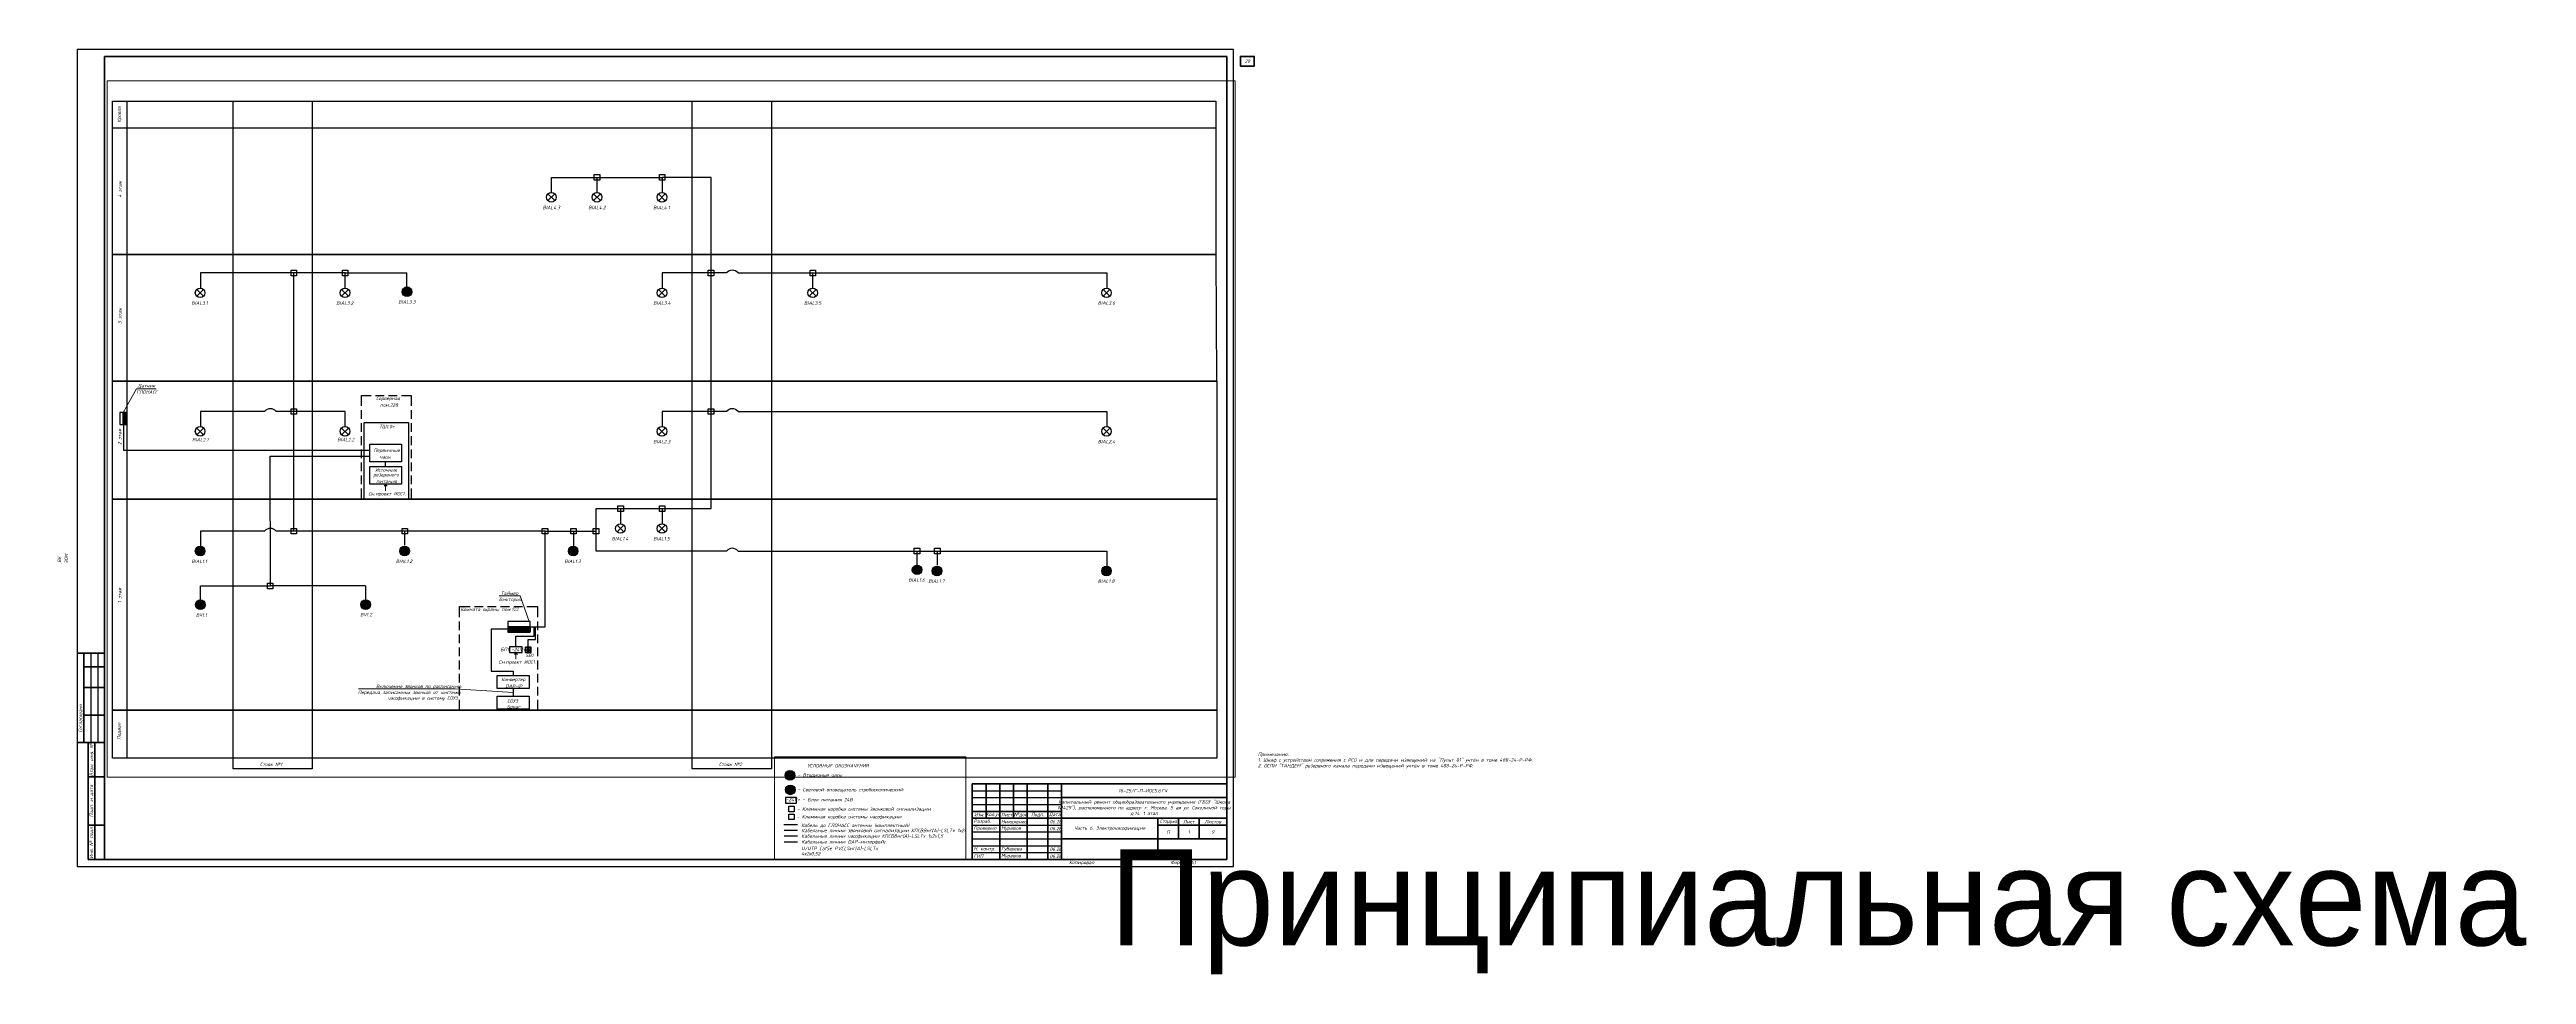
# Paper-space layout 'Принципиальная схема' of a CAD drawing. Extents: x -20 to 1781, y -79 to 594.
# The model-space entities are those that its viewports show. They can reach past a viewport. Long polylines and large blocks are cut down to what shows.
import ezdxf
from ezdxf.enums import TextEntityAlignment as Align

# ---------------------------------------------------------------- set-up
doc = ezdxf.new("R2018")
doc.units = 0
doc.header["$LTSCALE"] = 100
doc.set_wipeout_variables(frame=1)
doc.layers.get('Defpoints').update_dxf_attribs({"color": 42})
doc.layers.add('13_АПС_кабели', color=1, linetype='Continuous', lineweight=30)
doc.layers.add('СС_ЭЧС_Кабель', color=180, linetype='Continuous', lineweight=30)
for name, color, linetype in [('PDF _ODG - Текст', 7, 'Continuous'), ('PDF _Оборудование', 1, 'Continuous'), ('PDF _СКС', 1, 'Continuous'), ('PDF _СС. Текст', 7, 'Continuous'), ('PDF _СС_ЗВ_Кабель', 1, 'Continuous'), ('PDF _СС_ЗВ_Оборудование', 1, 'Continuous'), ('PDF _СС_Схема', 7, 'Continuous'), ('PDF _СС_ЭЧС_Оборудование', 1, 'Continuous'), ('PDF _Текст', 7, 'Continuous')]:
    doc.layers.add(name, color=color, linetype=linetype)
doc.layers.add('PDF _СКУД', color=190, linetype='Continuous', true_color=0x7f00ff)
doc.layers.add('PDF _СС_ЭЧС_Кабель', color=180, linetype='Continuous', true_color=0x3f00ff)
doc.styles.add('ISOCPEUR', font='isocpeui.ttf', dxfattribs={"height": 250})
doc.styles.add('PDF ISOCPEUR', font='isocpeur.ttf')
doc.styles.add('PDF ISOCPEUR Italic', font='isocpeui.ttf')
doc.styles.get("Standard").update_dxf_attribs({"font": 'arial.ttf'})

# ---------------------------------------------------------------- blocks, each defined once
blk = doc.blocks.new('*U99')
at = {"linetype": 'Continuous', "lineweight": 25}
for p, q in [((841, 594), (0, 594)), ((0, 594), (0, 0)), ((841, 0), (841, 594)), ((10, 155), (10, 90)), ((15, 155), (15, 90)), ((651, 55), (716, 55)), ((651, 50), (716, 50)), ((651, 45), (716, 45)), ((651, 30), (716, 30)), ((651, 25), (716, 25)), ((651, 20), (716, 20)), ((0, 0), (841, 0)), ((651, 15), (716, 15)), ((651, 10), (716, 10))]:
    blk.add_line(p, q, dxfattribs=at)
at = {"linetype": 'Continuous', "lineweight": 60}
for p, q in [((836, 589), (20, 589)), ((20, 589), (20, 5)), ((836, 5), (836, 589)), ((20, 155), (0, 155)), ((5, 155), (5, 90)), ((20, 145), (5, 145)), ((20, 130), (5, 130)), ((20, 110), (5, 110)), ((20, 90), (0, 90)), ((8, 90), (8, 5)), ((13, 90), (13, 5)), ((8, 65), (20, 65)), ((651, 60), (836, 60)), ((651, 5), (651, 60)), ((661, 60), (661, 35)), ((671, 60), (671, 5)), ((681, 60), (681, 35)), ((691, 60), (691, 5)), ((706, 60), (706, 5)), ((716, 5), (716, 60)), ((836, 5), (836, 60)), ((651, 40), (716, 40)), ((716, 50), (836, 50)), ((8, 30), (20, 30)), ((651, 35), (836, 35)), ((716, 20), (836, 20)), ((786, 35), (786, 5)), ((786, 30), (836, 30)), ((801, 35), (801, 20)), ((816, 35), (816, 20)), ((8, 5), (20, 5)), ((20, 5), (836, 5))]:
    blk.add_line(p, q, dxfattribs=at)
at = {"linetype": 'Continuous', "lineweight": 40}
blk.add_line((786, 5), (786, 35), dxfattribs=at)
at = {"lineweight": 60}
blk.add_lwpolyline([(846, 582), (856, 582), (856, 589), (846, 589)], close=True, dxfattribs=at)
at = {"linetype": 'Continuous', "rotation": 90, "style": 'ISOCPEUR'}
for s, insert, char_height, width, attachment_point in [('20_Главный_специалист_ВК', (-12.5, 176), 2.5, 19, 4), ('01.26', (-12.5, 215), 2.5, 10, 5), ('21_Главный_специалист_ЭОМ', (-7.5, 176), 2.5, 19, 4), ('01.26', (-7.5, 215), 2.5, 10, 5), ('01.26', (-2.5, 215), 2.5, 10, 5), ('Согласовано', (-17.5, 172.5), 3, 35, 5), ('Гл. спец ВК', (-12.5, 156), 2.5, 19, 4), ('Гл. спец ЭОМ', (-7.5, 156), 2.5, 19, 4), ('01.26', (-12.5, 150), 2.5, 10, 5), ('19_Главный_конструктор', (-7.5, 111), 2.5, 19, 4), ('01.26', (-7.5, 150), 2.5, 10, 5), ('18_Главный_специалист_ОВ', (-2.5, 111), 2.5, 19, 4), ('01.26', (-2.5, 150), 2.5, 10, 5), ('17_ГАП', (-12.5, 111), 2.5, 19, 4), ('Гл. спец ОВ', (-2.5, 91), 2.5, 19, 4), ('Согласовано', (2.5, 107.5), 2.5, 35, 5), ('ГАП', (-12.5, 91), 2.5, 19, 4), ('Гл. констр. ', (-7.5, 91), 2.5, 19, 4), ('Взам. инв. №', (10.5, 77.5), 2.5, 25, 5), ('Подп. и дата', (10.5, 47.5), 2.5, 35, 5), ('Инв. № подл.', (10.5, 17.5), 2.5, 25, 5)]:
    blk.add_mtext(s, dxfattribs=dict(at, insert=insert, char_height=char_height, width=width, attachment_point=attachment_point))
at = {"linetype": 'Continuous', "char_height": 2.5, "style": 'ISOCPEUR'}
for s, insert, width, attachment_point in [('16-25/Г-П-ИОС5.6', (788, 55), 110, 6), ('Капитальный ремонт общеобразовательного учреждения (ГБОУ "Школа №429"), расположенного по адресу: г. Москва, 5-ая ул. Соколиной горы д.14. 1 этап', (776, 42.5), 120, 5), ('Разраб.', (652, 32.5), 19, 4), ('Проверил', (652, 27.5), 19, 4), ('Николенко', (672, 32.5), 19, 4), ('Мурашов', (672, 27.5), 19, 4), ('06.26', (707.3, 32.5), 10, 4), ('06.26', (707.3, 27.5), 10, 4), ('П', (793.5, 25), 15, 5), ('Н. контр.', (652, 12.5), 19, 4), ('ГИП', (652, 7.5), 19, 4), ('Губарева', (672, 12.5), 19, 4), ('Мурашов', (672, 7.5), 19, 4), ('06.26', (707.3, 12.5), 10, 4), ('06.26', (707.3, 7.4), 10, 4), ('Копировал', (730.5, 2.5), 25, 5), ('Формат', (801.5, 2.5), 16, 5)]:
    blk.add_mtext(s, dxfattribs=dict(at, insert=insert, width=width, attachment_point=attachment_point))
at = {"char_height": 2.5, "attachment_point": 5, "style": 'ISOCPEUR'}
for s, insert, width in [('Изм.', (656, 37.5), 10), ('Кол.уч', (666, 37.5), 10), ('Лист', (676, 37.5), 10), ('№док', (686, 37.5), 10), ('Подп.', (698.5, 37.5), 15), ('Дата', (711, 37.5), 10), ('Стадия', (793.5, 32.5), 15), ('Лист', (808.5, 32.5), 15), ('Листов', (826, 32.5), 20)]:
    blk.add_mtext(s, dxfattribs=dict(at, insert=insert, width=width))
at = {"linetype": 'Continuous', "insert": (751, 27.5), "char_height": 2.5, "width": 70, "attachment_point": 5, "line_spacing_factor": 0.8, "style": 'ISOCPEUR'}
blk.add_mtext('Часть 6. Электрочасофикация', dxfattribs=at)
at = {"style": 'ISOCPEUR'}
for tag, p in [('Сквозная_нумерация', (851, 585.5)), ('Форма3_номер_листа', (808.5, 25)), ('Форма3_количество_листов', (826, 25))]:
    blk.add_attdef(tag, text='', height=2.5, dxfattribs=at).set_placement(p, align=Align.MIDDLE_CENTER)
blk.add_attdef('Форма3_дополнительный_шифр', text='', height=2.5, dxfattribs=at).set_placement((787.7, 55), align=Align.MIDDLE_LEFT)
at = {"lineweight": 30, "flags": 104}
blk.add_attdef('Форма3_наименование_чертежа', text='', height=2.5, dxfattribs=at).set_placement((751, 12.5), align=Align.MIDDLE_CENTER)
at = {"style": 'ISOCPEUR', "flags": 8}
blk.add_attdef('Формат', (809.5, 1.5), '', height=2.5, dxfattribs=at)
blk.add_wipeout([(-20, 220), (-0.5, 220), (-0.5, 90), (-20, 90)])

msp = doc.modelspace()

# ---------------------------------------------------------------- linework, layer by layer
at = {"layer": 'PDF _ODG - Текст', "lineweight": 0}
for points in [[(69320236, -33468578), (69316015, -33468327), (69308975, -33468327)], [(69320222, -33468647), (69320251, -33468509)]]:
    msp.add_lwpolyline(points, dxfattribs=at)
at = {"layer": 'PDF _Оборудование', "lineweight": 30}
for points in [[(69320898, -33465276), (69319962, -33465276), (69319962, -33465675), (69320898, -33465675)], [(69340383, -33483210), (69339584, -33483210), (69339584, -33483607), (69340383, -33483607)]]:
    msp.add_lwpolyline(points, close=True, dxfattribs=at)
at = {"layer": 'PDF _СКС', "lineweight": 30}
for points in [[(69322760, -33432324), (69323255, -33432819)], [(69322760, -33432819), (69323255, -33432324)], [(69326082, -33432324), (69326578, -33432819)], [(69326082, -33432819), (69326578, -33432324)], [(69330805, -33432325), (69331298, -33432820)], [(69330805, -33432820), (69331298, -33432325)], [(69297222, -33439275), (69297715, -33439771)], [(69297222, -33439771), (69297715, -33439275)], [(69307753, -33439275), (69308248, -33439771)], [(69307753, -33439771), (69308248, -33439275)], [(69312265, -33439198), (69312759, -33439691)], [(69312265, -33439691), (69312759, -33439198)], [(69330805, -33439275), (69331298, -33439771)], [(69330805, -33439771), (69331298, -33439275)], [(69341767, -33439274), (69342262, -33439769)], [(69341767, -33439769), (69342262, -33439274)], [(69363131, -33439275), (69363625, -33439771)], [(69363131, -33439771), (69363625, -33439275)], [(69297222, -33449351), (69297715, -33449844)], [(69297222, -33449844), (69297715, -33449351)], [(69307753, -33449351), (69308248, -33449844)], [(69307753, -33449844), (69308248, -33449351)], [(69330805, -33449351), (69331298, -33449844)], [(69330805, -33449844), (69331298, -33449351)], [(69363131, -33449351), (69363625, -33449844)], [(69363131, -33449844), (69363625, -33449351)], [(69327784, -33456414), (69328278, -33456907)], [(69327784, -33456907), (69328278, -33456414)], [(69330805, -33456414), (69331298, -33456907)], [(69330805, -33456907), (69331298, -33456414)], [(69297222, -33458053), (69297715, -33458546)], [(69297222, -33458546), (69297715, -33458053)], [(69312088, -33458053), (69312581, -33458546)], [(69312088, -33458546), (69312581, -33458053)], [(69324347, -33458053), (69324841, -33458546)], [(69324347, -33458546), (69324841, -33458053)], [(69349357, -33459420), (69349851, -33459913)], [(69349357, -33459913), (69349851, -33459420)], [(69350805, -33459498), (69351298, -33459992)], [(69350805, -33459992), (69351298, -33459498)], [(69363131, -33459498), (69363625, -33459994)], [(69363131, -33459994), (69363625, -33459498)], [(69339694, -33482402), (69340187, -33482895)], [(69339694, -33482895), (69340187, -33482402)]]:
    msp.add_lwpolyline(points, dxfattribs=at)
for centre in [(69323008, -33432571), (69326330, -33432571), (69331053, -33432573), (69297470, -33439523), (69308000, -33439523), (69312513, -33439443), (69331053, -33439523), (69342015, -33439522), (69363379, -33439523), (69297470, -33449596), (69308000, -33449596), (69331053, -33449596), (69363379, -33449596), (69328032, -33456660), (69331053, -33456660), (69297470, -33458298), (69312336, -33458298), (69324595, -33458298), (69349605, -33459665), (69351053, -33459744), (69363379, -33459746), (69339942, -33482647)]:
    msp.add_circle(centre, 350, dxfattribs=at)
at = {"layer": 'PDF _СКУД', "lineweight": 35}
msp.add_lwpolyline([(69321133, -33465293), (69321518, -33465293), (69321518, -33465678), (69321133, -33465678)], close=True, dxfattribs=at)
msp.add_circle((69321328, -33465483), 86.1, dxfattribs=at)
at = {"layer": 'PDF _СКУД', "transparency": 33554559}
for points in [[(69321242, -33465469), (69321412, -33465478), (69321240, -33465478)], [(69321412, -33465478), (69321240, -33465478), (69321412, -33465484)], [(69321240, -33465478), (69321412, -33465484), (69321240, -33465484)], [(69321412, -33465484), (69321240, -33465484), (69321412, -33465493)], [(69321240, -33465484), (69321412, -33465493), (69321240, -33465493)], [(69321412, -33465493), (69321240, -33465493), (69321410, -33465501)], [(69321240, -33465493), (69321410, -33465501), (69321242, -33465501)], [(69321244, -33465461), (69321410, -33465469), (69321242, -33465469)], [(69321410, -33465469), (69321242, -33465469), (69321412, -33465478)], [(69321410, -33465501), (69321242, -33465501), (69321408, -33465510)], [(69321242, -33465501), (69321408, -33465510), (69321244, -33465510)], [(69321246, -33465452), (69321408, -33465461), (69321244, -33465461)], [(69321408, -33465461), (69321244, -33465461), (69321410, -33465469)], [(69321408, -33465510), (69321244, -33465510), (69321406, -33465518)], [(69321244, -33465510), (69321406, -33465518), (69321246, -33465518)], [(69321248, -33465446), (69321406, -33465452), (69321246, -33465452)], [(69321406, -33465452), (69321246, -33465452), (69321408, -33465461)], [(69321406, -33465518), (69321246, -33465518), (69321403, -33465525)], [(69321246, -33465518), (69321403, -33465525), (69321248, -33465525)], [(69321255, -33465437), (69321403, -33465446), (69321248, -33465446)], [(69321403, -33465446), (69321248, -33465446), (69321406, -33465452)], [(69321403, -33465525), (69321248, -33465525), (69321399, -33465531)], [(69321248, -33465525), (69321399, -33465531), (69321255, -33465531)], [(69321259, -33465431), (69321399, -33465437), (69321255, -33465437)], [(69321399, -33465437), (69321255, -33465437), (69321403, -33465446)], [(69321399, -33465531), (69321255, -33465531), (69321393, -33465539)], [(69321255, -33465531), (69321393, -33465539), (69321259, -33465539)], [(69321263, -33465425), (69321393, -33465431), (69321259, -33465431)], [(69321393, -33465431), (69321259, -33465431), (69321399, -33465437)], [(69321393, -33465539), (69321259, -33465539), (69321389, -33465544)], [(69321259, -33465539), (69321389, -33465544), (69321263, -33465544)], [(69321269, -33465420), (69321389, -33465425), (69321263, -33465425)], [(69321389, -33465425), (69321263, -33465425), (69321393, -33465431)], [(69321389, -33465544), (69321263, -33465544), (69321382, -33465550)], [(69321263, -33465544), (69321382, -33465550), (69321269, -33465550)], [(69321276, -33465414), (69321382, -33465420), (69321269, -33465420)], [(69321382, -33465420), (69321269, -33465420), (69321389, -33465425)], [(69321382, -33465550), (69321269, -33465550), (69321376, -33465556)], [(69321269, -33465550), (69321376, -33465556), (69321276, -33465556)], [(69321282, -33465410), (69321376, -33465414), (69321276, -33465414)], [(69321376, -33465414), (69321276, -33465414), (69321382, -33465420)], [(69321376, -33465556), (69321276, -33465556), (69321369, -33465561)], [(69321276, -33465556), (69321369, -33465561), (69321282, -33465561)], [(69321291, -33465405), (69321369, -33465410), (69321282, -33465410)], [(69321369, -33465410), (69321282, -33465410), (69321376, -33465414)], [(69321369, -33465561), (69321282, -33465561), (69321361, -33465563)], [(69321282, -33465561), (69321361, -33465563), (69321291, -33465563)], [(69321297, -33465403), (69321361, -33465405), (69321291, -33465405)], [(69321361, -33465405), (69321291, -33465405), (69321369, -33465410)], [(69321361, -33465563), (69321291, -33465563), (69321352, -33465567)], [(69321291, -33465563), (69321352, -33465567), (69321297, -33465567)], [(69321308, -33465401), (69321352, -33465403), (69321297, -33465403)], [(69321352, -33465403), (69321297, -33465403), (69321361, -33465405)], [(69321352, -33465567), (69321297, -33465567), (69321346, -33465569)], [(69321297, -33465567), (69321346, -33465569), (69321308, -33465569)], [(69321314, -33465399), (69321346, -33465401), (69321308, -33465401)], [(69321346, -33465401), (69321308, -33465401), (69321352, -33465403)], [(69321308, -33465569), (69321314, -33465571), (69321335, -33465571)], [(69321308, -33465569), (69321346, -33465569), (69321335, -33465571)], [(69321331, -33465399), (69321335, -33465399), (69321314, -33465399)], [(69321335, -33465399), (69321314, -33465399), (69321346, -33465401)], [(69321314, -33465571), (69321335, -33465571), (69321331, -33465571)]]:
    msp.add_solid(points, dxfattribs=at)
at = {"layer": 'PDF _СС. Текст', "lineweight": 0}
for points in [[(69291861, -33448224), (69292848, -33446501), (69292858, -33446501), (69294261, -33446501)], [(69321402, -33463420), (69320747, -33461558), (69320737, -33461558), (69319223, -33461558)]]:
    msp.add_lwpolyline(points, dxfattribs=at)
at = {"layer": 'PDF _СС_ЗВ_Кабель', "lineweight": 30}
for points in [[(69326135, -33430927), (69326535, -33430927), (69326535, -33431325), (69326135, -33431325)], [(69330873, -33430927), (69331273, -33430927), (69331273, -33431325), (69330873, -33431325)], [(69304084, -33437879), (69304483, -33437879), (69304483, -33438276), (69304084, -33438276)], [(69307823, -33437879), (69308222, -33437879), (69308222, -33438276), (69307823, -33438276)], [(69334425, -33437878), (69334825, -33437878), (69334825, -33438275), (69334425, -33438275)], [(69341820, -33437878), (69342220, -33437878), (69342220, -33438275), (69341820, -33438275)], [(69304084, -33447952), (69304483, -33447952), (69304483, -33448350), (69304084, -33448350)], [(69334425, -33447952), (69334825, -33447952), (69334825, -33448350), (69334425, -33448350)], [(69304084, -33456654), (69304483, -33456654), (69304483, -33457054), (69304084, -33457054)], [(69312156, -33456654), (69312556, -33456654), (69312556, -33457054), (69312156, -33457054)], [(69322354, -33456654), (69322753, -33456654), (69322753, -33457054), (69322354, -33457054)], [(69324415, -33456654), (69324815, -33456654), (69324815, -33457054), (69324415, -33457054)], [(69326058, -33456654), (69326458, -33456654), (69326458, -33457054), (69326058, -33457054)], [(69327855, -33455015), (69328252, -33455015), (69328252, -33455413), (69327855, -33455413)], [(69330873, -33455015), (69331273, -33455015), (69331273, -33455413), (69330873, -33455413)], [(69349397, -33458100), (69349796, -33458100), (69349796, -33458499), (69349397, -33458499)], [(69350873, -33458100), (69351273, -33458100), (69351273, -33458499), (69350873, -33458499)], [(69339830, -33483845), (69340230, -33483845), (69340230, -33484243), (69339830, -33484243)]]:
    msp.add_lwpolyline(points, close=True, dxfattribs=at)
for points in [[(69334625, -33441201), (69334625, -33431126), (69331073, -33431126), (69331073, -33432214)], [(69321476, -33463807), (69322553, -33463807), (69322553, -33456854), (69304284, -33456854), (69304284, -33438076), (69297492, -33438076), (69297492, -33439165)], [(69308023, -33439165), (69308023, -33438076), (69304284, -33438076)], [(69312512, -33439094), (69312512, -33438077)], [(69334625, -33448152), (69334625, -33438076), (69331073, -33438076), (69331073, -33439165)], [(69336589, -33438076), (69358468, -33438076), (69363401, -33438076), (69363401, -33439165)], [(69302152, -33448152), (69297492, -33448152), (69297492, -33449238)], [(69308023, -33449238), (69308023, -33448152), (69304284, -33448152), (69302996, -33448152)], [(69331073, -33455215), (69334625, -33455215), (69334625, -33448152), (69331073, -33448152), (69331073, -33449238)], [(69336589, -33448152), (69336589, -33448152), (69363401, -33448152), (69363401, -33449238)], [(69335743, -33458300), (69326258, -33458300), (69326258, -33456854), (69326258, -33455215), (69328054, -33455215)], [(69328054, -33456301), (69328054, -33455215), (69331073, -33455215), (69331073, -33456301)], [(69302152, -33456854), (69297492, -33456854), (69297492, -33457940)], [(69304284, -33456854), (69302996, -33456854)], [(69312363, -33457870), (69312363, -33456854)], [(69322553, -33456854), (69324615, -33456854), (69324615, -33457940)], [(69324615, -33456854), (69326258, -33456854)], [(69336587, -33458300), (69356357, -33458300)], [(69349604, -33459316), (69349604, -33458300)], [(69351080, -33459316), (69351080, -33458300)], [(69357201, -33458300), (69363401, -33458300), (69363401, -33459388)], [(69321327, -33465293), (69321327, -33464742), (69321863, -33464742), (69321863, -33463807)], [(69319852, -33463988), (69318629, -33463988), (69318629, -33467034), (69320236, -33467034), (69320236, -33467361)], [(69339490, -33485582), (69340466, -33485582)]]:
    msp.add_lwpolyline(points, dxfattribs=at)
at = {"layer": 'PDF _СС_ЗВ_Кабель', "color": 6, "lineweight": 30}
msp.add_lwpolyline([(69339495, -33486428), (69340470, -33486428)], dxfattribs=at)
at = {"layer": 'PDF _СС_ЗВ_Кабель', "lineweight": 30}
for centre, radius, start, end in [((69336167, -33438424), 547, 39.45743, 140.54257), ((69302576, -33448497), 547, 39.4572, 140.5428), ((69336167, -33448499), 547, 39.45743, 140.54257), ((69302576, -33457200), 547, 39.45753, 140.54247), ((69336167, -33458647), 547, 39.45743, 140.54257), ((69356781, -33453210), 5106, 265.25277, 274.74723)]:
    msp.add_arc(centre, radius, start, end, dxfattribs=at)
at = {"layer": 'PDF _СС_ЗВ_Оборудование', "color": 7, "lineweight": 0, "true_color": 0xffffff}
for points in [[(69322658, -33432573), (69322683, -33432439)], [(69325980, -33432573), (69326006, -33432439)], [(69330701, -33432574), (69330728, -33432440)], [(69297120, -33439524), (69297146, -33439390)], [(69307651, -33439524), (69307676, -33439390)], [(69312163, -33439444), (69312189, -33439312)], [(69330701, -33439524), (69330728, -33439390)], [(69341665, -33439523), (69341691, -33439389)], [(69363029, -33439524), (69363055, -33439390)], [(69297120, -33449597), (69297146, -33449463)], [(69307651, -33449597), (69307676, -33449463)], [(69330701, -33449597), (69330728, -33449463)], [(69363029, -33449597), (69363055, -33449463)], [(69327682, -33456661), (69327708, -33456527)], [(69330701, -33456661), (69330728, -33456527)], [(69297120, -33458300), (69297146, -33458168)], [(69311986, -33458300), (69312012, -33458168)], [(69324245, -33458300), (69324271, -33458168)], [(69349255, -33459666), (69349281, -33459535)], [(69350703, -33459745), (69350728, -33459613)], [(69363029, -33459747), (69363055, -33459613)], [(69339592, -33482649), (69339618, -33482517)]]:
    msp.add_lwpolyline(points, dxfattribs=at)
at = {"layer": 'PDF _СС_ЗВ_Оборудование', "lineweight": 30}
for points in [[(69291870, -33449100), (69291870, -33448220)], [(69321476, -33463807), (69319852, -33463807), (69319852, -33463816)], [(69319864, -33463820), (69319852, -33463820), (69319852, -33463833)], [(69319864, -33463837), (69319852, -33463837), (69319852, -33463850)], [(69319864, -33463854), (69319852, -33463854), (69319852, -33463867)], [(69319864, -33463871), (69319852, -33463871), (69319852, -33463881)], [(69319864, -33463888), (69319852, -33463888), (69319852, -33463898)], [(69319864, -33463903), (69319852, -33463903), (69319852, -33463915)], [(69319864, -33463920), (69319852, -33463920), (69319852, -33463932)], [(69319864, -33463937), (69319852, -33463937), (69319852, -33463949)], [(69319864, -33463954), (69319852, -33463954), (69319852, -33463966)], [(69319869, -33463807), (69319869, -33463816)], [(69319881, -33463820), (69319869, -33463820), (69319869, -33463833)], [(69319881, -33463837), (69319869, -33463837), (69319869, -33463850)], [(69319881, -33463854), (69319869, -33463854), (69319869, -33463867)], [(69319881, -33463871), (69319869, -33463871), (69319869, -33463881)], [(69319881, -33463888), (69319869, -33463888), (69319869, -33463898)], [(69319881, -33463903), (69319869, -33463903), (69319869, -33463915)], [(69319881, -33463920), (69319869, -33463920), (69319869, -33463932)], [(69319881, -33463937), (69319869, -33463937), (69319869, -33463949)], [(69319881, -33463954), (69319869, -33463954), (69319869, -33463966)], [(69319886, -33463807), (69319886, -33463816)], [(69319898, -33463820), (69319886, -33463820), (69319886, -33463833)], [(69319898, -33463837), (69319886, -33463837), (69319886, -33463850)], [(69319898, -33463854), (69319886, -33463854), (69319886, -33463867)], [(69319898, -33463871), (69319886, -33463871), (69319886, -33463881)], [(69319898, -33463888), (69319886, -33463888), (69319886, -33463898)], [(69319898, -33463903), (69319886, -33463903), (69319886, -33463915)], [(69319898, -33463920), (69319886, -33463920), (69319886, -33463932)], [(69319898, -33463937), (69319886, -33463937), (69319886, -33463949)], [(69319898, -33463954), (69319886, -33463954), (69319886, -33463966)], [(69319903, -33463807), (69319903, -33463816)], [(69319915, -33463820), (69319903, -33463820), (69319903, -33463833)], [(69319915, -33463837), (69319903, -33463837), (69319903, -33463850)], [(69319915, -33463854), (69319903, -33463854), (69319903, -33463867)], [(69319915, -33463871), (69319903, -33463871), (69319903, -33463881)], [(69319915, -33463888), (69319903, -33463888), (69319903, -33463898)], [(69319915, -33463903), (69319903, -33463903), (69319903, -33463915)], [(69319915, -33463920), (69319903, -33463920), (69319903, -33463932)], [(69319915, -33463937), (69319903, -33463937), (69319903, -33463949)], [(69319915, -33463954), (69319903, -33463954), (69319903, -33463966)], [(69319920, -33463807), (69319920, -33463816)], [(69319930, -33463820), (69319920, -33463820), (69319920, -33463833)], [(69319930, -33463837), (69319920, -33463837), (69319920, -33463850)], [(69319930, -33463854), (69319920, -33463854), (69319920, -33463867)], [(69319930, -33463871), (69319920, -33463871), (69319920, -33463881)], [(69319930, -33463888), (69319920, -33463888), (69319920, -33463898)], [(69319930, -33463903), (69319920, -33463903), (69319920, -33463915)], [(69319930, -33463920), (69319920, -33463920), (69319920, -33463932)], [(69319930, -33463937), (69319920, -33463937), (69319920, -33463949)], [(69319930, -33463954), (69319920, -33463954), (69319920, -33463966)], [(69319937, -33463807), (69319937, -33463816)], [(69319947, -33463820), (69319937, -33463820), (69319937, -33463833)], [(69319947, -33463837), (69319937, -33463837), (69319937, -33463850)], [(69319947, -33463854), (69319937, -33463854), (69319937, -33463867)], [(69319947, -33463871), (69319937, -33463871), (69319937, -33463881)], [(69319947, -33463888), (69319937, -33463888), (69319937, -33463898)], [(69319947, -33463903), (69319937, -33463903), (69319937, -33463915)], [(69319947, -33463920), (69319937, -33463920), (69319937, -33463932)], [(69319947, -33463937), (69319937, -33463937), (69319937, -33463949)], [(69319947, -33463954), (69319937, -33463954), (69319937, -33463966)], [(69319952, -33463807), (69319952, -33463816)], [(69319964, -33463820), (69319952, -33463820), (69319952, -33463833)], [(69319964, -33463837), (69319952, -33463837), (69319952, -33463850)], [(69319964, -33463854), (69319952, -33463854), (69319952, -33463867)], [(69319964, -33463871), (69319952, -33463871), (69319952, -33463881)], [(69319964, -33463888), (69319952, -33463888), (69319952, -33463898)], [(69319964, -33463903), (69319952, -33463903), (69319952, -33463915)], [(69319964, -33463920), (69319952, -33463920), (69319952, -33463932)], [(69319964, -33463937), (69319952, -33463937), (69319952, -33463949)], [(69319964, -33463954), (69319952, -33463954), (69319952, -33463966)], [(69319969, -33463807), (69319969, -33463816)], [(69319981, -33463820), (69319969, -33463820), (69319969, -33463833)], [(69319981, -33463837), (69319969, -33463837), (69319969, -33463850)], [(69319981, -33463854), (69319969, -33463854), (69319969, -33463867)], [(69319981, -33463871), (69319969, -33463871), (69319969, -33463881)], [(69319981, -33463888), (69319969, -33463888), (69319969, -33463898)], [(69319981, -33463903), (69319969, -33463903), (69319969, -33463915)], [(69319981, -33463920), (69319969, -33463920), (69319969, -33463932)], [(69319981, -33463937), (69319969, -33463937), (69319969, -33463949)], [(69319981, -33463954), (69319969, -33463954), (69319969, -33463966)], [(69319986, -33463807), (69319986, -33463816)], [(69319998, -33463820), (69319986, -33463820), (69319986, -33463833)], [(69319998, -33463837), (69319986, -33463837), (69319986, -33463850)], [(69319998, -33463854), (69319986, -33463854), (69319986, -33463867)], [(69319998, -33463871), (69319986, -33463871), (69319986, -33463881)], [(69319998, -33463888), (69319986, -33463888), (69319986, -33463898)], [(69319998, -33463903), (69319986, -33463903), (69319986, -33463915)], [(69319998, -33463920), (69319986, -33463920), (69319986, -33463932)], [(69319998, -33463937), (69319986, -33463937), (69319986, -33463949)], [(69319998, -33463954), (69319986, -33463954), (69319986, -33463966)], [(69320003, -33463807), (69320003, -33463816)], [(69320015, -33463820), (69320003, -33463820), (69320003, -33463833)], [(69320015, -33463837), (69320003, -33463837), (69320003, -33463850)], [(69320015, -33463854), (69320003, -33463854), (69320003, -33463867)], [(69320015, -33463871), (69320003, -33463871), (69320003, -33463881)], [(69320015, -33463888), (69320003, -33463888), (69320003, -33463898)], [(69320015, -33463903), (69320003, -33463903), (69320003, -33463915)], [(69320015, -33463920), (69320003, -33463920), (69320003, -33463932)], [(69320015, -33463937), (69320003, -33463937), (69320003, -33463949)], [(69320015, -33463954), (69320003, -33463954), (69320003, -33463966)], [(69320020, -33463807), (69320020, -33463816)], [(69320032, -33463820), (69320020, -33463820), (69320020, -33463833)], [(69320032, -33463837), (69320020, -33463837), (69320020, -33463850)], [(69320032, -33463854), (69320020, -33463854), (69320020, -33463867)], [(69320032, -33463871), (69320020, -33463871), (69320020, -33463881)], [(69320032, -33463888), (69320020, -33463888), (69320020, -33463898)], [(69320032, -33463903), (69320020, -33463903), (69320020, -33463915)], [(69320032, -33463920), (69320020, -33463920), (69320020, -33463932)], [(69320032, -33463937), (69320020, -33463937), (69320020, -33463949)], [(69320032, -33463954), (69320020, -33463954), (69320020, -33463966)], [(69320037, -33463807), (69320037, -33463816)], [(69320049, -33463820), (69320037, -33463820), (69320037, -33463833)], [(69320049, -33463837), (69320037, -33463837), (69320037, -33463850)], [(69320049, -33463854), (69320037, -33463854), (69320037, -33463867)], [(69320049, -33463871), (69320037, -33463871), (69320037, -33463881)], [(69320049, -33463888), (69320037, -33463888), (69320037, -33463898)], [(69320049, -33463903), (69320037, -33463903), (69320037, -33463915)], [(69320049, -33463920), (69320037, -33463920), (69320037, -33463932)], [(69320049, -33463937), (69320037, -33463937), (69320037, -33463949)], [(69320049, -33463954), (69320037, -33463954), (69320037, -33463966)], [(69320054, -33463807), (69320054, -33463816)], [(69320064, -33463820), (69320054, -33463820), (69320054, -33463833)], [(69320064, -33463837), (69320054, -33463837), (69320054, -33463850)], [(69320064, -33463854), (69320054, -33463854), (69320054, -33463867)], [(69320064, -33463871), (69320054, -33463871), (69320054, -33463881)], [(69320064, -33463888), (69320054, -33463888), (69320054, -33463898)], [(69320064, -33463903), (69320054, -33463903), (69320054, -33463915)], [(69320064, -33463920), (69320054, -33463920), (69320054, -33463932)], [(69320064, -33463937), (69320054, -33463937), (69320054, -33463949)], [(69320064, -33463954), (69320054, -33463954), (69320054, -33463966)], [(69320071, -33463807), (69320071, -33463816)], [(69320081, -33463820), (69320071, -33463820), (69320071, -33463833)], [(69320081, -33463837), (69320071, -33463837), (69320071, -33463850)], [(69320081, -33463854), (69320071, -33463854), (69320071, -33463867)], [(69320081, -33463871), (69320071, -33463871), (69320071, -33463881)], [(69320081, -33463888), (69320071, -33463888), (69320071, -33463898)], [(69320081, -33463903), (69320071, -33463903), (69320071, -33463915)], [(69320081, -33463920), (69320071, -33463920), (69320071, -33463932)], [(69320081, -33463937), (69320071, -33463937), (69320071, -33463949)], [(69320081, -33463954), (69320071, -33463954), (69320071, -33463966)], [(69320085, -33463807), (69320085, -33463816)], [(69320098, -33463820), (69320085, -33463820), (69320085, -33463833)], [(69320098, -33463837), (69320085, -33463837), (69320085, -33463850)], [(69320098, -33463854), (69320085, -33463854), (69320085, -33463867)], [(69320098, -33463871), (69320085, -33463871), (69320085, -33463881)], [(69320098, -33463888), (69320085, -33463888), (69320085, -33463898)], [(69320098, -33463903), (69320085, -33463903), (69320085, -33463915)], [(69320098, -33463920), (69320085, -33463920), (69320085, -33463932)], [(69320098, -33463937), (69320085, -33463937), (69320085, -33463949)], [(69320098, -33463954), (69320085, -33463954), (69320085, -33463966)], [(69320103, -33463807), (69320103, -33463816)], [(69320115, -33463820), (69320103, -33463820), (69320103, -33463833)], [(69320115, -33463837), (69320103, -33463837), (69320103, -33463850)], [(69320115, -33463854), (69320103, -33463854), (69320103, -33463867)], [(69320115, -33463871), (69320103, -33463871), (69320103, -33463881)], [(69320115, -33463888), (69320103, -33463888), (69320103, -33463898)], [(69320115, -33463903), (69320103, -33463903), (69320103, -33463915)], [(69320115, -33463920), (69320103, -33463920), (69320103, -33463932)], [(69320115, -33463937), (69320103, -33463937), (69320103, -33463949)], [(69320115, -33463954), (69320103, -33463954), (69320103, -33463966)], [(69320120, -33463807), (69320120, -33463816)], [(69320132, -33463820), (69320120, -33463820), (69320120, -33463833)], [(69320132, -33463837), (69320120, -33463837), (69320120, -33463850)], [(69320132, -33463854), (69320120, -33463854), (69320120, -33463867)], [(69320132, -33463871), (69320120, -33463871), (69320120, -33463881)], [(69320132, -33463888), (69320120, -33463888), (69320120, -33463898)], [(69320132, -33463903), (69320120, -33463903), (69320120, -33463915)], [(69320132, -33463920), (69320120, -33463920), (69320120, -33463932)], [(69320132, -33463937), (69320120, -33463937), (69320120, -33463949)], [(69320132, -33463954), (69320120, -33463954), (69320120, -33463966)], [(69320137, -33463807), (69320137, -33463816)], [(69320149, -33463820), (69320137, -33463820), (69320137, -33463833)], [(69320149, -33463837), (69320137, -33463837), (69320137, -33463850)], [(69320149, -33463854), (69320137, -33463854), (69320137, -33463867)], [(69320149, -33463871), (69320137, -33463871), (69320137, -33463881)], [(69320149, -33463888), (69320137, -33463888), (69320137, -33463898)], [(69320149, -33463903), (69320137, -33463903), (69320137, -33463915)], [(69320149, -33463920), (69320137, -33463920), (69320137, -33463932)], [(69320149, -33463937), (69320137, -33463937), (69320137, -33463949)], [(69320149, -33463954), (69320137, -33463954), (69320137, -33463966)], [(69320154, -33463807), (69320154, -33463816)], [(69320166, -33463820), (69320154, -33463820), (69320154, -33463833)], [(69320166, -33463837), (69320154, -33463837), (69320154, -33463850)], [(69320166, -33463854), (69320154, -33463854), (69320154, -33463867)], [(69320166, -33463871), (69320154, -33463871), (69320154, -33463881)], [(69320166, -33463888), (69320154, -33463888), (69320154, -33463898)], [(69320166, -33463903), (69320154, -33463903), (69320154, -33463915)], [(69320166, -33463920), (69320154, -33463920), (69320154, -33463932)], [(69320166, -33463937), (69320154, -33463937), (69320154, -33463949)], [(69320166, -33463954), (69320154, -33463954), (69320154, -33463966)], [(69320171, -33463807), (69320171, -33463816)], [(69320183, -33463820), (69320171, -33463820), (69320171, -33463833)], [(69320183, -33463837), (69320171, -33463837), (69320171, -33463850)], [(69320183, -33463854), (69320171, -33463854), (69320171, -33463867)], [(69320183, -33463871), (69320171, -33463871), (69320171, -33463881)], [(69320183, -33463888), (69320171, -33463888), (69320171, -33463898)], [(69320183, -33463903), (69320171, -33463903), (69320171, -33463915)], [(69320183, -33463920), (69320171, -33463920), (69320171, -33463932)], [(69320183, -33463937), (69320171, -33463937), (69320171, -33463949)], [(69320183, -33463954), (69320171, -33463954), (69320171, -33463966)], [(69320188, -33463807), (69320188, -33463816)], [(69320198, -33463820), (69320188, -33463820), (69320188, -33463833)], [(69320198, -33463837), (69320188, -33463837), (69320188, -33463850)], [(69320198, -33463854), (69320188, -33463854), (69320188, -33463867)], [(69320198, -33463871), (69320188, -33463871), (69320188, -33463881)], [(69320198, -33463888), (69320188, -33463888), (69320188, -33463898)], [(69320198, -33463903), (69320188, -33463903), (69320188, -33463915)], [(69320198, -33463920), (69320188, -33463920), (69320188, -33463932)], [(69320198, -33463937), (69320188, -33463937), (69320188, -33463949)], [(69320198, -33463954), (69320188, -33463954), (69320188, -33463966)], [(69320205, -33463807), (69320205, -33463816)], [(69320215, -33463820), (69320205, -33463820), (69320205, -33463833)], [(69320215, -33463837), (69320205, -33463837), (69320205, -33463850)], [(69320215, -33463854), (69320205, -33463854), (69320205, -33463867)], [(69320215, -33463871), (69320205, -33463871), (69320205, -33463881)], [(69320215, -33463888), (69320205, -33463888), (69320205, -33463898)], [(69320215, -33463903), (69320205, -33463903), (69320205, -33463915)], [(69320215, -33463920), (69320205, -33463920), (69320205, -33463932)], [(69320215, -33463937), (69320205, -33463937), (69320205, -33463949)], [(69320215, -33463954), (69320205, -33463954), (69320205, -33463966)], [(69320219, -33463807), (69320219, -33463816)], [(69320232, -33463820), (69320219, -33463820), (69320219, -33463833)], [(69320232, -33463837), (69320219, -33463837), (69320219, -33463850)], [(69320232, -33463854), (69320219, -33463854), (69320219, -33463867)], [(69320232, -33463871), (69320219, -33463871), (69320219, -33463881)], [(69320232, -33463888), (69320219, -33463888), (69320219, -33463898)], [(69320232, -33463903), (69320219, -33463903), (69320219, -33463915)], [(69320232, -33463920), (69320219, -33463920), (69320219, -33463932)], [(69320232, -33463937), (69320219, -33463937), (69320219, -33463949)], [(69320232, -33463954), (69320219, -33463954), (69320219, -33463966)], [(69320236, -33463807), (69320236, -33463816)], [(69320249, -33463820), (69320236, -33463820), (69320236, -33463833)], [(69320249, -33463837), (69320236, -33463837), (69320236, -33463850)], [(69320249, -33463854), (69320236, -33463854), (69320236, -33463867)], [(69320249, -33463871), (69320236, -33463871), (69320236, -33463881)], [(69320249, -33463888), (69320236, -33463888), (69320236, -33463898)], [(69320249, -33463903), (69320236, -33463903), (69320236, -33463915)], [(69320249, -33463920), (69320236, -33463920), (69320236, -33463932)], [(69320249, -33463937), (69320236, -33463937), (69320236, -33463949)], [(69320249, -33463954), (69320236, -33463954), (69320236, -33463966)], [(69320253, -33463807), (69320253, -33463816)], [(69320266, -33463820), (69320253, -33463820), (69320253, -33463833)], [(69320266, -33463837), (69320253, -33463837), (69320253, -33463850)], [(69320266, -33463854), (69320253, -33463854), (69320253, -33463867)], [(69320266, -33463871), (69320253, -33463871), (69320253, -33463881)], [(69320266, -33463888), (69320253, -33463888), (69320253, -33463898)], [(69320266, -33463903), (69320253, -33463903), (69320253, -33463915)], [(69320266, -33463920), (69320253, -33463920), (69320253, -33463932)], [(69320266, -33463937), (69320253, -33463937), (69320253, -33463949)], [(69320266, -33463954), (69320253, -33463954), (69320253, -33463966)], [(69320270, -33463807), (69320270, -33463816)], [(69320283, -33463820), (69320270, -33463820), (69320270, -33463833)], [(69320283, -33463837), (69320270, -33463837), (69320270, -33463850)], [(69320283, -33463854), (69320270, -33463854), (69320270, -33463867)], [(69320283, -33463871), (69320270, -33463871), (69320270, -33463881)], [(69320283, -33463888), (69320270, -33463888), (69320270, -33463898)], [(69320283, -33463903), (69320270, -33463903), (69320270, -33463915)], [(69320283, -33463920), (69320270, -33463920), (69320270, -33463932)], [(69320283, -33463937), (69320270, -33463937), (69320270, -33463949)], [(69320283, -33463954), (69320270, -33463954), (69320270, -33463966)], [(69320287, -33463807), (69320287, -33463816)], [(69320300, -33463820), (69320287, -33463820), (69320287, -33463833)], [(69320300, -33463837), (69320287, -33463837), (69320287, -33463850)], [(69320300, -33463854), (69320287, -33463854), (69320287, -33463867)], [(69320300, -33463871), (69320287, -33463871), (69320287, -33463881)], [(69320300, -33463888), (69320287, -33463888), (69320287, -33463898)], [(69320300, -33463903), (69320287, -33463903), (69320287, -33463915)], [(69320300, -33463920), (69320287, -33463920), (69320287, -33463932)], [(69320300, -33463937), (69320287, -33463937), (69320287, -33463949)], [(69320300, -33463954), (69320287, -33463954), (69320287, -33463966)], [(69320304, -33463807), (69320304, -33463816)], [(69320315, -33463820), (69320304, -33463820), (69320304, -33463833)], [(69320315, -33463837), (69320304, -33463837), (69320304, -33463850)], [(69320315, -33463854), (69320304, -33463854), (69320304, -33463867)], [(69320315, -33463871), (69320304, -33463871), (69320304, -33463881)], [(69320315, -33463888), (69320304, -33463888), (69320304, -33463898)], [(69320315, -33463903), (69320304, -33463903), (69320304, -33463915)], [(69320315, -33463920), (69320304, -33463920), (69320304, -33463932)], [(69320315, -33463937), (69320304, -33463937), (69320304, -33463949)], [(69320315, -33463954), (69320304, -33463954), (69320304, -33463966)], [(69320321, -33463807), (69320321, -33463816)], [(69320332, -33463820), (69320321, -33463820), (69320321, -33463833)], [(69320332, -33463837), (69320321, -33463837), (69320321, -33463850)], [(69320332, -33463854), (69320321, -33463854), (69320321, -33463867)], [(69320332, -33463871), (69320321, -33463871), (69320321, -33463881)], [(69320332, -33463888), (69320321, -33463888), (69320321, -33463898)], [(69320332, -33463903), (69320321, -33463903), (69320321, -33463915)], [(69320332, -33463920), (69320321, -33463920), (69320321, -33463932)], [(69320332, -33463937), (69320321, -33463937), (69320321, -33463949)], [(69320332, -33463954), (69320321, -33463954), (69320321, -33463966)], [(69320338, -33463807), (69320338, -33463816)], [(69320349, -33463820), (69320338, -33463820), (69320338, -33463833)], [(69320349, -33463837), (69320338, -33463837), (69320338, -33463850)], [(69320349, -33463854), (69320338, -33463854), (69320338, -33463867)], [(69320349, -33463871), (69320338, -33463871), (69320338, -33463881)], [(69320349, -33463888), (69320338, -33463888), (69320338, -33463898)], [(69320349, -33463903), (69320338, -33463903), (69320338, -33463915)], [(69320349, -33463920), (69320338, -33463920), (69320338, -33463932)], [(69320349, -33463937), (69320338, -33463937), (69320338, -33463949)], [(69320349, -33463954), (69320338, -33463954), (69320338, -33463966)], [(69320353, -33463807), (69320353, -33463816)], [(69320366, -33463820), (69320353, -33463820), (69320353, -33463833)], [(69320366, -33463837), (69320353, -33463837), (69320353, -33463850)], [(69320366, -33463854), (69320353, -33463854), (69320353, -33463867)], [(69320366, -33463871), (69320353, -33463871), (69320353, -33463881)], [(69320366, -33463888), (69320353, -33463888), (69320353, -33463898)], [(69320366, -33463903), (69320353, -33463903), (69320353, -33463915)], [(69320366, -33463920), (69320353, -33463920), (69320353, -33463932)], [(69320366, -33463937), (69320353, -33463937), (69320353, -33463949)], [(69320366, -33463954), (69320353, -33463954), (69320353, -33463966)], [(69320370, -33463807), (69320370, -33463816)], [(69320383, -33463820), (69320370, -33463820), (69320370, -33463833)], [(69320383, -33463837), (69320370, -33463837), (69320370, -33463850)], [(69320383, -33463854), (69320370, -33463854), (69320370, -33463867)], [(69320383, -33463871), (69320370, -33463871), (69320370, -33463881)], [(69320383, -33463888), (69320370, -33463888), (69320370, -33463898)], [(69320383, -33463903), (69320370, -33463903), (69320370, -33463915)], [(69320383, -33463920), (69320370, -33463920), (69320370, -33463932)], [(69320383, -33463937), (69320370, -33463937), (69320370, -33463949)], [(69320383, -33463954), (69320370, -33463954), (69320370, -33463966)], [(69320387, -33463807), (69320387, -33463816)], [(69320400, -33463820), (69320387, -33463820), (69320387, -33463833)], [(69320400, -33463837), (69320387, -33463837), (69320387, -33463850)], [(69320400, -33463854), (69320387, -33463854), (69320387, -33463867)], [(69320400, -33463871), (69320387, -33463871), (69320387, -33463881)], [(69320400, -33463888), (69320387, -33463888), (69320387, -33463898)], [(69320400, -33463903), (69320387, -33463903), (69320387, -33463915)], [(69320400, -33463920), (69320387, -33463920), (69320387, -33463932)], [(69320400, -33463937), (69320387, -33463937), (69320387, -33463949)], [(69320400, -33463954), (69320387, -33463954), (69320387, -33463966)], [(69320404, -33463807), (69320404, -33463816)], [(69320417, -33463820), (69320404, -33463820), (69320404, -33463833)], [(69320417, -33463837), (69320404, -33463837), (69320404, -33463850)], [(69320417, -33463854), (69320404, -33463854), (69320404, -33463867)], [(69320417, -33463871), (69320404, -33463871), (69320404, -33463881)], [(69320417, -33463888), (69320404, -33463888), (69320404, -33463898)], [(69320417, -33463903), (69320404, -33463903), (69320404, -33463915)], [(69320417, -33463920), (69320404, -33463920), (69320404, -33463932)], [(69320417, -33463937), (69320404, -33463937), (69320404, -33463949)], [(69320417, -33463954), (69320404, -33463954), (69320404, -33463966)], [(69320421, -33463807), (69320421, -33463816)], [(69320434, -33463820), (69320421, -33463820), (69320421, -33463833)], [(69320434, -33463837), (69320421, -33463837), (69320421, -33463850)], [(69320434, -33463854), (69320421, -33463854), (69320421, -33463867)], [(69320434, -33463871), (69320421, -33463871), (69320421, -33463881)], [(69320434, -33463888), (69320421, -33463888), (69320421, -33463898)], [(69320434, -33463903), (69320421, -33463903), (69320421, -33463915)], [(69320434, -33463920), (69320421, -33463920), (69320421, -33463932)], [(69320434, -33463937), (69320421, -33463937), (69320421, -33463949)], [(69320434, -33463954), (69320421, -33463954), (69320421, -33463966)], [(69320438, -33463807), (69320438, -33463816)], [(69320449, -33463820), (69320438, -33463820), (69320438, -33463833)], [(69320449, -33463837), (69320438, -33463837), (69320438, -33463850)], [(69320449, -33463854), (69320438, -33463854), (69320438, -33463867)], [(69320449, -33463871), (69320438, -33463871), (69320438, -33463881)], [(69320449, -33463888), (69320438, -33463888), (69320438, -33463898)], [(69320449, -33463903), (69320438, -33463903), (69320438, -33463915)], [(69320449, -33463920), (69320438, -33463920), (69320438, -33463932)], [(69320449, -33463937), (69320438, -33463937), (69320438, -33463949)], [(69320449, -33463954), (69320438, -33463954), (69320438, -33463966)], [(69320455, -33463807), (69320455, -33463816)], [(69320466, -33463820), (69320455, -33463820), (69320455, -33463833)], [(69320466, -33463837), (69320455, -33463837), (69320455, -33463850)], [(69320466, -33463854), (69320455, -33463854), (69320455, -33463867)], [(69320466, -33463871), (69320455, -33463871), (69320455, -33463881)], [(69320466, -33463888), (69320455, -33463888), (69320455, -33463898)], [(69320466, -33463903), (69320455, -33463903), (69320455, -33463915)], [(69320466, -33463920), (69320455, -33463920), (69320455, -33463932)], [(69320466, -33463937), (69320455, -33463937), (69320455, -33463949)], [(69320466, -33463954), (69320455, -33463954), (69320455, -33463966)], [(69320470, -33463807), (69320470, -33463816)], [(69320483, -33463820), (69320470, -33463820), (69320470, -33463833)], [(69320483, -33463837), (69320470, -33463837), (69320470, -33463850)], [(69320483, -33463854), (69320470, -33463854), (69320470, -33463867)], [(69320483, -33463871), (69320470, -33463871), (69320470, -33463881)], [(69320483, -33463888), (69320470, -33463888), (69320470, -33463898)], [(69320483, -33463903), (69320470, -33463903), (69320470, -33463915)], [(69320483, -33463920), (69320470, -33463920), (69320470, -33463932)], [(69320483, -33463937), (69320470, -33463937), (69320470, -33463949)], [(69320483, -33463954), (69320470, -33463954), (69320470, -33463966)], [(69320487, -33463807), (69320487, -33463816)], [(69320500, -33463820), (69320487, -33463820), (69320487, -33463833)], [(69320500, -33463837), (69320487, -33463837), (69320487, -33463850)], [(69320500, -33463854), (69320487, -33463854), (69320487, -33463867)], [(69320500, -33463871), (69320487, -33463871), (69320487, -33463881)], [(69320500, -33463888), (69320487, -33463888), (69320487, -33463898)], [(69320500, -33463903), (69320487, -33463903), (69320487, -33463915)], [(69320500, -33463920), (69320487, -33463920), (69320487, -33463932)], [(69320500, -33463937), (69320487, -33463937), (69320487, -33463949)], [(69320500, -33463954), (69320487, -33463954), (69320487, -33463966)], [(69320504, -33463807), (69320504, -33463816)], [(69320517, -33463820), (69320504, -33463820), (69320504, -33463833)], [(69320517, -33463837), (69320504, -33463837), (69320504, -33463850)], [(69320517, -33463854), (69320504, -33463854), (69320504, -33463867)], [(69320517, -33463871), (69320504, -33463871), (69320504, -33463881)], [(69320517, -33463888), (69320504, -33463888), (69320504, -33463898)], [(69320517, -33463903), (69320504, -33463903), (69320504, -33463915)], [(69320517, -33463920), (69320504, -33463920), (69320504, -33463932)], [(69320517, -33463937), (69320504, -33463937), (69320504, -33463949)], [(69320517, -33463954), (69320504, -33463954), (69320504, -33463966)], [(69320521, -33463807), (69320521, -33463816)], [(69320534, -33463820), (69320521, -33463820), (69320521, -33463833)], [(69320534, -33463837), (69320521, -33463837), (69320521, -33463850)], [(69320534, -33463854), (69320521, -33463854), (69320521, -33463867)], [(69320534, -33463871), (69320521, -33463871), (69320521, -33463881)], [(69320534, -33463888), (69320521, -33463888), (69320521, -33463898)], [(69320534, -33463903), (69320521, -33463903), (69320521, -33463915)], [(69320534, -33463920), (69320521, -33463920), (69320521, -33463932)], [(69320534, -33463937), (69320521, -33463937), (69320521, -33463949)], [(69320534, -33463954), (69320521, -33463954), (69320521, -33463966)], [(69320538, -33463807), (69320538, -33463816)], [(69320551, -33463820), (69320538, -33463820), (69320538, -33463833)], [(69320551, -33463837), (69320538, -33463837), (69320538, -33463850)], [(69320551, -33463854), (69320538, -33463854), (69320538, -33463867)], [(69320551, -33463871), (69320538, -33463871), (69320538, -33463881)], [(69320551, -33463888), (69320538, -33463888), (69320538, -33463898)], [(69320551, -33463903), (69320538, -33463903), (69320538, -33463915)], [(69320551, -33463920), (69320538, -33463920), (69320538, -33463932)], [(69320551, -33463937), (69320538, -33463937), (69320538, -33463949)], [(69320551, -33463954), (69320538, -33463954), (69320538, -33463966)], [(69320555, -33463807), (69320555, -33463816)], [(69320568, -33463820), (69320555, -33463820), (69320555, -33463833)], [(69320568, -33463837), (69320555, -33463837), (69320555, -33463850)], [(69320568, -33463854), (69320555, -33463854), (69320555, -33463867)], [(69320568, -33463871), (69320555, -33463871), (69320555, -33463881)], [(69320568, -33463888), (69320555, -33463888), (69320555, -33463898)], [(69320568, -33463903), (69320555, -33463903), (69320555, -33463915)], [(69320568, -33463920), (69320555, -33463920), (69320555, -33463932)], [(69320568, -33463937), (69320555, -33463937), (69320555, -33463949)], [(69320568, -33463954), (69320555, -33463954), (69320555, -33463966)], [(69320572, -33463807), (69320572, -33463816)], [(69320583, -33463820), (69320572, -33463820), (69320572, -33463833)], [(69320583, -33463837), (69320572, -33463837), (69320572, -33463850)], [(69320583, -33463854), (69320572, -33463854), (69320572, -33463867)], [(69320583, -33463871), (69320572, -33463871), (69320572, -33463881)], [(69320583, -33463888), (69320572, -33463888), (69320572, -33463898)], [(69320583, -33463903), (69320572, -33463903), (69320572, -33463915)], [(69320583, -33463920), (69320572, -33463920), (69320572, -33463932)], [(69320583, -33463937), (69320572, -33463937), (69320572, -33463949)], [(69320583, -33463954), (69320572, -33463954), (69320572, -33463966)], [(69320589, -33463807), (69320589, -33463816)], [(69320600, -33463820), (69320589, -33463820), (69320589, -33463833)], [(69320600, -33463837), (69320589, -33463837), (69320589, -33463850)], [(69320600, -33463854), (69320589, -33463854), (69320589, -33463867)], [(69320600, -33463871), (69320589, -33463871), (69320589, -33463881)], [(69320600, -33463888), (69320589, -33463888), (69320589, -33463898)], [(69320600, -33463903), (69320589, -33463903), (69320589, -33463915)], [(69320600, -33463920), (69320589, -33463920), (69320589, -33463932)], [(69320600, -33463937), (69320589, -33463937), (69320589, -33463949)], [(69320600, -33463954), (69320589, -33463954), (69320589, -33463966)], [(69320604, -33463807), (69320604, -33463816)], [(69320617, -33463820), (69320604, -33463820), (69320604, -33463833)], [(69320617, -33463837), (69320604, -33463837), (69320604, -33463850)], [(69320617, -33463854), (69320604, -33463854), (69320604, -33463867)], [(69320617, -33463871), (69320604, -33463871), (69320604, -33463881)], [(69320617, -33463888), (69320604, -33463888), (69320604, -33463898)], [(69320617, -33463903), (69320604, -33463903), (69320604, -33463915)], [(69320617, -33463920), (69320604, -33463920), (69320604, -33463932)], [(69320617, -33463937), (69320604, -33463937), (69320604, -33463949)], [(69320617, -33463954), (69320604, -33463954), (69320604, -33463966)], [(69320621, -33463807), (69320621, -33463816)], [(69320634, -33463820), (69320621, -33463820), (69320621, -33463833)], [(69320634, -33463837), (69320621, -33463837), (69320621, -33463850)], [(69320634, -33463854), (69320621, -33463854), (69320621, -33463867)], [(69320634, -33463871), (69320621, -33463871), (69320621, -33463881)], [(69320634, -33463888), (69320621, -33463888), (69320621, -33463898)], [(69320634, -33463903), (69320621, -33463903), (69320621, -33463915)], [(69320634, -33463920), (69320621, -33463920), (69320621, -33463932)], [(69320634, -33463937), (69320621, -33463937), (69320621, -33463949)], [(69320634, -33463954), (69320621, -33463954), (69320621, -33463966)], [(69320638, -33463807), (69320638, -33463816)], [(69320651, -33463820), (69320638, -33463820), (69320638, -33463833)], [(69320651, -33463837), (69320638, -33463837), (69320638, -33463850)], [(69320651, -33463854), (69320638, -33463854), (69320638, -33463867)], [(69320651, -33463871), (69320638, -33463871), (69320638, -33463881)], [(69320651, -33463888), (69320638, -33463888), (69320638, -33463898)], [(69320651, -33463903), (69320638, -33463903), (69320638, -33463915)], [(69320651, -33463920), (69320638, -33463920), (69320638, -33463932)], [(69320651, -33463937), (69320638, -33463937), (69320638, -33463949)], [(69320651, -33463954), (69320638, -33463954), (69320638, -33463966)], [(69320655, -33463807), (69320655, -33463816)], [(69320668, -33463820), (69320655, -33463820), (69320655, -33463833)], [(69320668, -33463837), (69320655, -33463837), (69320655, -33463850)], [(69320668, -33463854), (69320655, -33463854), (69320655, -33463867)], [(69320668, -33463871), (69320655, -33463871), (69320655, -33463881)], [(69320668, -33463888), (69320655, -33463888), (69320655, -33463898)], [(69320668, -33463903), (69320655, -33463903), (69320655, -33463915)], [(69320668, -33463920), (69320655, -33463920), (69320655, -33463932)], [(69320668, -33463937), (69320655, -33463937), (69320655, -33463949)], [(69320668, -33463954), (69320655, -33463954), (69320655, -33463966)], [(69320672, -33463807), (69320672, -33463816)], [(69320685, -33463820), (69320672, -33463820), (69320672, -33463833)], [(69320685, -33463837), (69320672, -33463837), (69320672, -33463850)], [(69320685, -33463854), (69320672, -33463854), (69320672, -33463867)], [(69320685, -33463871), (69320672, -33463871), (69320672, -33463881)], [(69320685, -33463888), (69320672, -33463888), (69320672, -33463898)], [(69320685, -33463903), (69320672, -33463903), (69320672, -33463915)], [(69320685, -33463920), (69320672, -33463920), (69320672, -33463932)], [(69320685, -33463937), (69320672, -33463937), (69320672, -33463949)], [(69320685, -33463954), (69320672, -33463954), (69320672, -33463966)], [(69320689, -33463807), (69320689, -33463816)], [(69320702, -33463820), (69320689, -33463820), (69320689, -33463833)], [(69320702, -33463837), (69320689, -33463837), (69320689, -33463850)], [(69320702, -33463854), (69320689, -33463854), (69320689, -33463867)], [(69320702, -33463871), (69320689, -33463871), (69320689, -33463881)], [(69320702, -33463888), (69320689, -33463888), (69320689, -33463898)], [(69320702, -33463903), (69320689, -33463903), (69320689, -33463915)], [(69320702, -33463920), (69320689, -33463920), (69320689, -33463932)], [(69320702, -33463937), (69320689, -33463937), (69320689, -33463949)], [(69320702, -33463954), (69320689, -33463954), (69320689, -33463966)], [(69320706, -33463807), (69320706, -33463816)], [(69320717, -33463820), (69320706, -33463820), (69320706, -33463833)], [(69320717, -33463837), (69320706, -33463837), (69320706, -33463850)], [(69320717, -33463854), (69320706, -33463854), (69320706, -33463867)], [(69320717, -33463871), (69320706, -33463871), (69320706, -33463881)], [(69320717, -33463888), (69320706, -33463888), (69320706, -33463898)], [(69320717, -33463903), (69320706, -33463903), (69320706, -33463915)], [(69320717, -33463920), (69320706, -33463920), (69320706, -33463932)], [(69320717, -33463937), (69320706, -33463937), (69320706, -33463949)], [(69320717, -33463954), (69320706, -33463954), (69320706, -33463966)], [(69320723, -33463807), (69320723, -33463816)], [(69320734, -33463820), (69320723, -33463820), (69320723, -33463833)], [(69320734, -33463837), (69320723, -33463837), (69320723, -33463850)], [(69320734, -33463854), (69320723, -33463854), (69320723, -33463867)], [(69320734, -33463871), (69320723, -33463871), (69320723, -33463881)], [(69320734, -33463888), (69320723, -33463888), (69320723, -33463898)], [(69320734, -33463903), (69320723, -33463903), (69320723, -33463915)], [(69320734, -33463920), (69320723, -33463920), (69320723, -33463932)], [(69320734, -33463937), (69320723, -33463937), (69320723, -33463949)], [(69320734, -33463954), (69320723, -33463954), (69320723, -33463966)], [(69320738, -33463807), (69320738, -33463816)], [(69320751, -33463820), (69320738, -33463820), (69320738, -33463833)], [(69320751, -33463837), (69320738, -33463837), (69320738, -33463850)], [(69320751, -33463854), (69320738, -33463854), (69320738, -33463867)], [(69320751, -33463871), (69320738, -33463871), (69320738, -33463881)], [(69320751, -33463888), (69320738, -33463888), (69320738, -33463898)], [(69320751, -33463903), (69320738, -33463903), (69320738, -33463915)], [(69320751, -33463920), (69320738, -33463920), (69320738, -33463932)], [(69320751, -33463937), (69320738, -33463937), (69320738, -33463949)], [(69320751, -33463954), (69320738, -33463954), (69320738, -33463966)], [(69320755, -33463807), (69320755, -33463816)], [(69320768, -33463820), (69320755, -33463820), (69320755, -33463833)], [(69320768, -33463837), (69320755, -33463837), (69320755, -33463850)], [(69320768, -33463854), (69320755, -33463854), (69320755, -33463867)], [(69320768, -33463871), (69320755, -33463871), (69320755, -33463881)], [(69320768, -33463888), (69320755, -33463888), (69320755, -33463898)], [(69320768, -33463903), (69320755, -33463903), (69320755, -33463915)], [(69320768, -33463920), (69320755, -33463920), (69320755, -33463932)], [(69320768, -33463937), (69320755, -33463937), (69320755, -33463949)], [(69320768, -33463954), (69320755, -33463954), (69320755, -33463966)], [(69320772, -33463807), (69320772, -33463816)], [(69320785, -33463820), (69320772, -33463820), (69320772, -33463833)], [(69320785, -33463837), (69320772, -33463837), (69320772, -33463850)], [(69320785, -33463854), (69320772, -33463854), (69320772, -33463867)], [(69320785, -33463871), (69320772, -33463871), (69320772, -33463881)], [(69320785, -33463888), (69320772, -33463888), (69320772, -33463898)], [(69320785, -33463903), (69320772, -33463903), (69320772, -33463915)], [(69320785, -33463920), (69320772, -33463920), (69320772, -33463932)], [(69320785, -33463937), (69320772, -33463937), (69320772, -33463949)], [(69320785, -33463954), (69320772, -33463954), (69320772, -33463966)], [(69320789, -33463807), (69320789, -33463816)], [(69320802, -33463820), (69320789, -33463820), (69320789, -33463833)], [(69320802, -33463837), (69320789, -33463837), (69320789, -33463850)], [(69320802, -33463854), (69320789, -33463854), (69320789, -33463867)], [(69320802, -33463871), (69320789, -33463871), (69320789, -33463881)], [(69320802, -33463888), (69320789, -33463888), (69320789, -33463898)], [(69320802, -33463903), (69320789, -33463903), (69320789, -33463915)], [(69320802, -33463920), (69320789, -33463920), (69320789, -33463932)], [(69320802, -33463937), (69320789, -33463937), (69320789, -33463949)], [(69320802, -33463954), (69320789, -33463954), (69320789, -33463966)], [(69320806, -33463807), (69320806, -33463816)], [(69320819, -33463820), (69320806, -33463820), (69320806, -33463833)], [(69320819, -33463837), (69320806, -33463837), (69320806, -33463850)], [(69320819, -33463854), (69320806, -33463854), (69320806, -33463867)], [(69320819, -33463871), (69320806, -33463871), (69320806, -33463881)], [(69320819, -33463888), (69320806, -33463888), (69320806, -33463898)], [(69320819, -33463903), (69320806, -33463903), (69320806, -33463915)], [(69320819, -33463920), (69320806, -33463920), (69320806, -33463932)], [(69320819, -33463937), (69320806, -33463937), (69320806, -33463949)], [(69320819, -33463954), (69320806, -33463954), (69320806, -33463966)], [(69320823, -33463807), (69320823, -33463816)], [(69320836, -33463820), (69320823, -33463820), (69320823, -33463833)], [(69320836, -33463837), (69320823, -33463837), (69320823, -33463850)], [(69320836, -33463854), (69320823, -33463854), (69320823, -33463867)], [(69320836, -33463871), (69320823, -33463871), (69320823, -33463881)], [(69320836, -33463888), (69320823, -33463888), (69320823, -33463898)], [(69320836, -33463903), (69320823, -33463903), (69320823, -33463915)], [(69320836, -33463920), (69320823, -33463920), (69320823, -33463932)], [(69320836, -33463937), (69320823, -33463937), (69320823, -33463949)], [(69320836, -33463954), (69320823, -33463954), (69320823, -33463966)], [(69320840, -33463807), (69320840, -33463816)], [(69320851, -33463820), (69320840, -33463820), (69320840, -33463833)], [(69320851, -33463837), (69320840, -33463837), (69320840, -33463850)], [(69320851, -33463854), (69320840, -33463854), (69320840, -33463867)], [(69320851, -33463871), (69320840, -33463871), (69320840, -33463881)], [(69320851, -33463888), (69320840, -33463888), (69320840, -33463898)], [(69320851, -33463903), (69320840, -33463903), (69320840, -33463915)], [(69320851, -33463920), (69320840, -33463920), (69320840, -33463932)], [(69320851, -33463937), (69320840, -33463937), (69320840, -33463949)], [(69320851, -33463954), (69320840, -33463954), (69320840, -33463966)], [(69320857, -33463807), (69320857, -33463816)], [(69320868, -33463820), (69320857, -33463820), (69320857, -33463833)], [(69320868, -33463837), (69320857, -33463837), (69320857, -33463850)], [(69320868, -33463854), (69320857, -33463854), (69320857, -33463867)], [(69320868, -33463871), (69320857, -33463871), (69320857, -33463881)], [(69320868, -33463888), (69320857, -33463888), (69320857, -33463898)], [(69320868, -33463903), (69320857, -33463903), (69320857, -33463915)], [(69320868, -33463920), (69320857, -33463920), (69320857, -33463932)], [(69320868, -33463937), (69320857, -33463937), (69320857, -33463949)], [(69320868, -33463954), (69320857, -33463954), (69320857, -33463966)], [(69320872, -33463807), (69320872, -33463816)], [(69320885, -33463820), (69320872, -33463820), (69320872, -33463833)], [(69320885, -33463837), (69320872, -33463837), (69320872, -33463850)], [(69320885, -33463854), (69320872, -33463854), (69320872, -33463867)], [(69320885, -33463871), (69320872, -33463871), (69320872, -33463881)], [(69320885, -33463888), (69320872, -33463888), (69320872, -33463898)], [(69320885, -33463903), (69320872, -33463903), (69320872, -33463915)], [(69320885, -33463920), (69320872, -33463920), (69320872, -33463932)], [(69320885, -33463937), (69320872, -33463937), (69320872, -33463949)], [(69320885, -33463954), (69320872, -33463954), (69320872, -33463966)], [(69320889, -33463807), (69320889, -33463816)], [(69320902, -33463820), (69320889, -33463820), (69320889, -33463833)], [(69320902, -33463837), (69320889, -33463837), (69320889, -33463850)], [(69320902, -33463854), (69320889, -33463854), (69320889, -33463867)], [(69320902, -33463871), (69320889, -33463871), (69320889, -33463881)], [(69320902, -33463888), (69320889, -33463888), (69320889, -33463898)], [(69320902, -33463903), (69320889, -33463903), (69320889, -33463915)], [(69320902, -33463920), (69320889, -33463920), (69320889, -33463932)], [(69320902, -33463937), (69320889, -33463937), (69320889, -33463949)], [(69320902, -33463954), (69320889, -33463954), (69320889, -33463966)], [(69320906, -33463807), (69320906, -33463816)], [(69320919, -33463820), (69320906, -33463820), (69320906, -33463833)], [(69320919, -33463837), (69320906, -33463837), (69320906, -33463850)], [(69320919, -33463854), (69320906, -33463854), (69320906, -33463867)], [(69320919, -33463871), (69320906, -33463871), (69320906, -33463881)], [(69320919, -33463888), (69320906, -33463888), (69320906, -33463898)], [(69320919, -33463903), (69320906, -33463903), (69320906, -33463915)], [(69320919, -33463920), (69320906, -33463920), (69320906, -33463932)], [(69320919, -33463937), (69320906, -33463937), (69320906, -33463949)], [(69320919, -33463954), (69320906, -33463954), (69320906, -33463966)], [(69320923, -33463807), (69320923, -33463816)], [(69320936, -33463820), (69320923, -33463820), (69320923, -33463833)], [(69320936, -33463837), (69320923, -33463837), (69320923, -33463850)], [(69320936, -33463854), (69320923, -33463854), (69320923, -33463867)], [(69320936, -33463871), (69320923, -33463871), (69320923, -33463881)], [(69320936, -33463888), (69320923, -33463888), (69320923, -33463898)], [(69320936, -33463903), (69320923, -33463903), (69320923, -33463915)], [(69320936, -33463920), (69320923, -33463920), (69320923, -33463932)], [(69320936, -33463937), (69320923, -33463937), (69320923, -33463949)], [(69320936, -33463954), (69320923, -33463954), (69320923, -33463966)], [(69320940, -33463807), (69320940, -33463816)], [(69320953, -33463820), (69320940, -33463820), (69320940, -33463833)], [(69320953, -33463837), (69320940, -33463837), (69320940, -33463850)], [(69320953, -33463854), (69320940, -33463854), (69320940, -33463867)], [(69320953, -33463871), (69320940, -33463871), (69320940, -33463881)], [(69320953, -33463888), (69320940, -33463888), (69320940, -33463898)], [(69320953, -33463903), (69320940, -33463903), (69320940, -33463915)], [(69320953, -33463920), (69320940, -33463920), (69320940, -33463932)], [(69320953, -33463937), (69320940, -33463937), (69320940, -33463949)], [(69320953, -33463954), (69320940, -33463954), (69320940, -33463966)], [(69320957, -33463807), (69320957, -33463816)], [(69320970, -33463820), (69320957, -33463820), (69320957, -33463833)], [(69320970, -33463837), (69320957, -33463837), (69320957, -33463850)], [(69320970, -33463854), (69320957, -33463854), (69320957, -33463867)], [(69320970, -33463871), (69320957, -33463871), (69320957, -33463881)], [(69320970, -33463888), (69320957, -33463888), (69320957, -33463898)], [(69320970, -33463903), (69320957, -33463903), (69320957, -33463915)], [(69320970, -33463920), (69320957, -33463920), (69320957, -33463932)], [(69320970, -33463937), (69320957, -33463937), (69320957, -33463949)], [(69320970, -33463954), (69320957, -33463954), (69320957, -33463966)], [(69320974, -33463807), (69320974, -33463816)], [(69320985, -33463820), (69320974, -33463820), (69320974, -33463833)], [(69320985, -33463837), (69320974, -33463837), (69320974, -33463850)], [(69320985, -33463854), (69320974, -33463854), (69320974, -33463867)], [(69320985, -33463871), (69320974, -33463871), (69320974, -33463881)], [(69320985, -33463888), (69320974, -33463888), (69320974, -33463898)], [(69320985, -33463903), (69320974, -33463903), (69320974, -33463915)], [(69320985, -33463920), (69320974, -33463920), (69320974, -33463932)], [(69320985, -33463937), (69320974, -33463937), (69320974, -33463949)], [(69320985, -33463954), (69320974, -33463954), (69320974, -33463966)], [(69320991, -33463807), (69320991, -33463816)], [(69321002, -33463820), (69320991, -33463820), (69320991, -33463833)], [(69321002, -33463837), (69320991, -33463837), (69320991, -33463850)], [(69321002, -33463854), (69320991, -33463854), (69320991, -33463867)], [(69321002, -33463871), (69320991, -33463871), (69320991, -33463881)], [(69321002, -33463888), (69320991, -33463888), (69320991, -33463898)], [(69321002, -33463903), (69320991, -33463903), (69320991, -33463915)], [(69321002, -33463920), (69320991, -33463920), (69320991, -33463932)], [(69321002, -33463937), (69320991, -33463937), (69320991, -33463949)], [(69321002, -33463954), (69320991, -33463954), (69320991, -33463966)], [(69321006, -33463807), (69321006, -33463816)], [(69321019, -33463820), (69321006, -33463820), (69321006, -33463833)], [(69321019, -33463837), (69321006, -33463837), (69321006, -33463850)], [(69321019, -33463854), (69321006, -33463854), (69321006, -33463867)], [(69321019, -33463871), (69321006, -33463871), (69321006, -33463881)], [(69321019, -33463888), (69321006, -33463888), (69321006, -33463898)], [(69321019, -33463903), (69321006, -33463903), (69321006, -33463915)], [(69321019, -33463920), (69321006, -33463920), (69321006, -33463932)], [(69321019, -33463937), (69321006, -33463937), (69321006, -33463949)], [(69321019, -33463954), (69321006, -33463954), (69321006, -33463966)], [(69321023, -33463807), (69321023, -33463816)], [(69321036, -33463820), (69321023, -33463820), (69321023, -33463833)], [(69321036, -33463837), (69321023, -33463837), (69321023, -33463850)], [(69321036, -33463854), (69321023, -33463854), (69321023, -33463867)], [(69321036, -33463871), (69321023, -33463871), (69321023, -33463881)], [(69321036, -33463888), (69321023, -33463888), (69321023, -33463898)], [(69321036, -33463903), (69321023, -33463903), (69321023, -33463915)], [(69321036, -33463920), (69321023, -33463920), (69321023, -33463932)], [(69321036, -33463937), (69321023, -33463937), (69321023, -33463949)], [(69321036, -33463954), (69321023, -33463954), (69321023, -33463966)], [(69321040, -33463807), (69321040, -33463816)], [(69321053, -33463820), (69321040, -33463820), (69321040, -33463833)], [(69321053, -33463837), (69321040, -33463837), (69321040, -33463850)], [(69321053, -33463854), (69321040, -33463854), (69321040, -33463867)], [(69321053, -33463871), (69321040, -33463871), (69321040, -33463881)], [(69321053, -33463888), (69321040, -33463888), (69321040, -33463898)], [(69321053, -33463903), (69321040, -33463903), (69321040, -33463915)], [(69321053, -33463920), (69321040, -33463920), (69321040, -33463932)], [(69321053, -33463937), (69321040, -33463937), (69321040, -33463949)], [(69321053, -33463954), (69321040, -33463954), (69321040, -33463966)], [(69321057, -33463807), (69321057, -33463816)], [(69321070, -33463820), (69321057, -33463820), (69321057, -33463833)], [(69321070, -33463837), (69321057, -33463837), (69321057, -33463850)], [(69321070, -33463854), (69321057, -33463854), (69321057, -33463867)], [(69321070, -33463871), (69321057, -33463871), (69321057, -33463881)], [(69321070, -33463888), (69321057, -33463888), (69321057, -33463898)], [(69321070, -33463903), (69321057, -33463903), (69321057, -33463915)], [(69321070, -33463920), (69321057, -33463920), (69321057, -33463932)], [(69321070, -33463937), (69321057, -33463937), (69321057, -33463949)], [(69321070, -33463954), (69321057, -33463954), (69321057, -33463966)], [(69321074, -33463807), (69321074, -33463816)], [(69321087, -33463820), (69321074, -33463820), (69321074, -33463833)], [(69321087, -33463837), (69321074, -33463837), (69321074, -33463850)], [(69321087, -33463854), (69321074, -33463854), (69321074, -33463867)], [(69321087, -33463871), (69321074, -33463871), (69321074, -33463881)], [(69321087, -33463888), (69321074, -33463888), (69321074, -33463898)], [(69321087, -33463903), (69321074, -33463903), (69321074, -33463915)], [(69321087, -33463920), (69321074, -33463920), (69321074, -33463932)], [(69321087, -33463937), (69321074, -33463937), (69321074, -33463949)], [(69321087, -33463954), (69321074, -33463954), (69321074, -33463966)], [(69321091, -33463807), (69321091, -33463816)], [(69321104, -33463820), (69321091, -33463820), (69321091, -33463833)], [(69321104, -33463837), (69321091, -33463837), (69321091, -33463850)], [(69321104, -33463854), (69321091, -33463854), (69321091, -33463867)], [(69321104, -33463871), (69321091, -33463871), (69321091, -33463881)], [(69321104, -33463888), (69321091, -33463888), (69321091, -33463898)], [(69321104, -33463903), (69321091, -33463903), (69321091, -33463915)], [(69321104, -33463920), (69321091, -33463920), (69321091, -33463932)], [(69321104, -33463937), (69321091, -33463937), (69321091, -33463949)], [(69321104, -33463954), (69321091, -33463954), (69321091, -33463966)], [(69321108, -33463807), (69321108, -33463816)], [(69321119, -33463820), (69321108, -33463820), (69321108, -33463833)], [(69321119, -33463837), (69321108, -33463837), (69321108, -33463850)], [(69321119, -33463854), (69321108, -33463854), (69321108, -33463867)], [(69321119, -33463871), (69321108, -33463871), (69321108, -33463881)], [(69321119, -33463888), (69321108, -33463888), (69321108, -33463898)], [(69321119, -33463903), (69321108, -33463903), (69321108, -33463915)], [(69321119, -33463920), (69321108, -33463920), (69321108, -33463932)], [(69321119, -33463937), (69321108, -33463937), (69321108, -33463949)], [(69321119, -33463954), (69321108, -33463954), (69321108, -33463966)], [(69321125, -33463807), (69321125, -33463816)], [(69321136, -33463820), (69321125, -33463820), (69321125, -33463833)], [(69321136, -33463837), (69321125, -33463837), (69321125, -33463850)], [(69321136, -33463854), (69321125, -33463854), (69321125, -33463867)], [(69321136, -33463871), (69321125, -33463871), (69321125, -33463881)], [(69321136, -33463888), (69321125, -33463888), (69321125, -33463898)], [(69321136, -33463903), (69321125, -33463903), (69321125, -33463915)], [(69321136, -33463920), (69321125, -33463920), (69321125, -33463932)], [(69321136, -33463937), (69321125, -33463937), (69321125, -33463949)], [(69321136, -33463954), (69321125, -33463954), (69321125, -33463966)], [(69321140, -33463807), (69321140, -33463816)], [(69321153, -33463820), (69321140, -33463820), (69321140, -33463833)], [(69321153, -33463837), (69321140, -33463837), (69321140, -33463850)], [(69321153, -33463854), (69321140, -33463854), (69321140, -33463867)], [(69321153, -33463871), (69321140, -33463871), (69321140, -33463881)], [(69321153, -33463888), (69321140, -33463888), (69321140, -33463898)], [(69321153, -33463903), (69321140, -33463903), (69321140, -33463915)], [(69321153, -33463920), (69321140, -33463920), (69321140, -33463932)], [(69321153, -33463937), (69321140, -33463937), (69321140, -33463949)], [(69321153, -33463954), (69321140, -33463954), (69321140, -33463966)], [(69321157, -33463807), (69321157, -33463816)], [(69321170, -33463820), (69321157, -33463820), (69321157, -33463833)], [(69321170, -33463837), (69321157, -33463837), (69321157, -33463850)], [(69321170, -33463854), (69321157, -33463854), (69321157, -33463867)], [(69321170, -33463871), (69321157, -33463871), (69321157, -33463881)], [(69321170, -33463888), (69321157, -33463888), (69321157, -33463898)], [(69321170, -33463903), (69321157, -33463903), (69321157, -33463915)], [(69321170, -33463920), (69321157, -33463920), (69321157, -33463932)], [(69321170, -33463937), (69321157, -33463937), (69321157, -33463949)], [(69321170, -33463954), (69321157, -33463954), (69321157, -33463966)], [(69321174, -33463807), (69321174, -33463816)], [(69321187, -33463820), (69321174, -33463820), (69321174, -33463833)], [(69321187, -33463837), (69321174, -33463837), (69321174, -33463850)], [(69321187, -33463854), (69321174, -33463854), (69321174, -33463867)], [(69321187, -33463871), (69321174, -33463871), (69321174, -33463881)], [(69321187, -33463888), (69321174, -33463888), (69321174, -33463898)], [(69321187, -33463903), (69321174, -33463903), (69321174, -33463915)], [(69321187, -33463920), (69321174, -33463920), (69321174, -33463932)], [(69321187, -33463937), (69321174, -33463937), (69321174, -33463949)], [(69321187, -33463954), (69321174, -33463954), (69321174, -33463966)], [(69321191, -33463807), (69321191, -33463816)], [(69321204, -33463820), (69321191, -33463820), (69321191, -33463833)], [(69321204, -33463837), (69321191, -33463837), (69321191, -33463850)], [(69321204, -33463854), (69321191, -33463854), (69321191, -33463867)], [(69321204, -33463871), (69321191, -33463871), (69321191, -33463881)], [(69321204, -33463888), (69321191, -33463888), (69321191, -33463898)], [(69321204, -33463903), (69321191, -33463903), (69321191, -33463915)], [(69321204, -33463920), (69321191, -33463920), (69321191, -33463932)], [(69321204, -33463937), (69321191, -33463937), (69321191, -33463949)], [(69321204, -33463954), (69321191, -33463954), (69321191, -33463966)], [(69321208, -33463807), (69321208, -33463816)], [(69321221, -33463820), (69321208, -33463820), (69321208, -33463833)], [(69321221, -33463837), (69321208, -33463837), (69321208, -33463850)], [(69321221, -33463854), (69321208, -33463854), (69321208, -33463867)], [(69321221, -33463871), (69321208, -33463871), (69321208, -33463881)], [(69321221, -33463888), (69321208, -33463888), (69321208, -33463898)], [(69321221, -33463903), (69321208, -33463903), (69321208, -33463915)], [(69321221, -33463920), (69321208, -33463920), (69321208, -33463932)], [(69321221, -33463937), (69321208, -33463937), (69321208, -33463949)], [(69321221, -33463954), (69321208, -33463954), (69321208, -33463966)], [(69321225, -33463807), (69321225, -33463816)], [(69321238, -33463820), (69321225, -33463820), (69321225, -33463833)], [(69321238, -33463837), (69321225, -33463837), (69321225, -33463850)], [(69321238, -33463854), (69321225, -33463854), (69321225, -33463867)], [(69321238, -33463871), (69321225, -33463871), (69321225, -33463881)], [(69321238, -33463888), (69321225, -33463888), (69321225, -33463898)], [(69321238, -33463903), (69321225, -33463903), (69321225, -33463915)], [(69321238, -33463920), (69321225, -33463920), (69321225, -33463932)], [(69321238, -33463937), (69321225, -33463937), (69321225, -33463949)], [(69321238, -33463954), (69321225, -33463954), (69321225, -33463966)], [(69321242, -33463807), (69321242, -33463816)], [(69321252, -33463820), (69321242, -33463820), (69321242, -33463833)], [(69321252, -33463837), (69321242, -33463837), (69321242, -33463850)], [(69321252, -33463854), (69321242, -33463854), (69321242, -33463867)], [(69321252, -33463871), (69321242, -33463871), (69321242, -33463881)], [(69321252, -33463888), (69321242, -33463888), (69321242, -33463898)], [(69321252, -33463903), (69321242, -33463903), (69321242, -33463915)], [(69321252, -33463920), (69321242, -33463920), (69321242, -33463932)], [(69321252, -33463937), (69321242, -33463937), (69321242, -33463949)], [(69321252, -33463954), (69321242, -33463954), (69321242, -33463966)], [(69321259, -33463807), (69321259, -33463816)], [(69321269, -33463820), (69321259, -33463820), (69321259, -33463833)], [(69321269, -33463837), (69321259, -33463837), (69321259, -33463850)], [(69321269, -33463854), (69321259, -33463854), (69321259, -33463867)], [(69321269, -33463871), (69321259, -33463871), (69321259, -33463881)], [(69321269, -33463888), (69321259, -33463888), (69321259, -33463898)], [(69321269, -33463903), (69321259, -33463903), (69321259, -33463915)], [(69321269, -33463920), (69321259, -33463920), (69321259, -33463932)], [(69321269, -33463937), (69321259, -33463937), (69321259, -33463949)], [(69321269, -33463954), (69321259, -33463954), (69321259, -33463966)], [(69321274, -33463807), (69321274, -33463816)], [(69321286, -33463820), (69321274, -33463820), (69321274, -33463833)], [(69321286, -33463837), (69321274, -33463837), (69321274, -33463850)], [(69321286, -33463854), (69321274, -33463854), (69321274, -33463867)], [(69321286, -33463871), (69321274, -33463871), (69321274, -33463881)], [(69321286, -33463888), (69321274, -33463888), (69321274, -33463898)], [(69321286, -33463903), (69321274, -33463903), (69321274, -33463915)], [(69321286, -33463920), (69321274, -33463920), (69321274, -33463932)], [(69321286, -33463937), (69321274, -33463937), (69321274, -33463949)], [(69321286, -33463954), (69321274, -33463954), (69321274, -33463966)], [(69321291, -33463807), (69321291, -33463816)], [(69321303, -33463820), (69321291, -33463820), (69321291, -33463833)], [(69321303, -33463837), (69321291, -33463837), (69321291, -33463850)], [(69321303, -33463854), (69321291, -33463854), (69321291, -33463867)], [(69321303, -33463871), (69321291, -33463871), (69321291, -33463881)], [(69321303, -33463888), (69321291, -33463888), (69321291, -33463898)], [(69321303, -33463903), (69321291, -33463903), (69321291, -33463915)], [(69321303, -33463920), (69321291, -33463920), (69321291, -33463932)], [(69321303, -33463937), (69321291, -33463937), (69321291, -33463949)], [(69321303, -33463954), (69321291, -33463954), (69321291, -33463966)], [(69321308, -33463807), (69321308, -33463816)], [(69321320, -33463820), (69321308, -33463820), (69321308, -33463833)], [(69321320, -33463837), (69321308, -33463837), (69321308, -33463850)], [(69321320, -33463854), (69321308, -33463854), (69321308, -33463867)], [(69321320, -33463871), (69321308, -33463871), (69321308, -33463881)], [(69321320, -33463888), (69321308, -33463888), (69321308, -33463898)], [(69321320, -33463903), (69321308, -33463903), (69321308, -33463915)], [(69321320, -33463920), (69321308, -33463920), (69321308, -33463932)], [(69321320, -33463937), (69321308, -33463937), (69321308, -33463949)], [(69321320, -33463954), (69321308, -33463954), (69321308, -33463966)], [(69321325, -33463807), (69321325, -33463816)], [(69321337, -33463820), (69321325, -33463820), (69321325, -33463833)], [(69321337, -33463837), (69321325, -33463837), (69321325, -33463850)], [(69321337, -33463854), (69321325, -33463854), (69321325, -33463867)], [(69321337, -33463871), (69321325, -33463871), (69321325, -33463881)], [(69321337, -33463888), (69321325, -33463888), (69321325, -33463898)], [(69321337, -33463903), (69321325, -33463903), (69321325, -33463915)], [(69321337, -33463920), (69321325, -33463920), (69321325, -33463932)], [(69321337, -33463937), (69321325, -33463937), (69321325, -33463949)], [(69321337, -33463954), (69321325, -33463954), (69321325, -33463966)], [(69321342, -33463807), (69321342, -33463816)], [(69321354, -33463820), (69321342, -33463820), (69321342, -33463833)], [(69321354, -33463837), (69321342, -33463837), (69321342, -33463850)], [(69321354, -33463854), (69321342, -33463854), (69321342, -33463867)], [(69321354, -33463871), (69321342, -33463871), (69321342, -33463881)], [(69321354, -33463888), (69321342, -33463888), (69321342, -33463898)], [(69321354, -33463903), (69321342, -33463903), (69321342, -33463915)], [(69321354, -33463920), (69321342, -33463920), (69321342, -33463932)], [(69321354, -33463937), (69321342, -33463937), (69321342, -33463949)], [(69321354, -33463954), (69321342, -33463954), (69321342, -33463966)], [(69321359, -33463807), (69321359, -33463816)], [(69321369, -33463820), (69321359, -33463820), (69321359, -33463833)], [(69321369, -33463837), (69321359, -33463837), (69321359, -33463850)], [(69321369, -33463854), (69321359, -33463854), (69321359, -33463867)], [(69321369, -33463871), (69321359, -33463871), (69321359, -33463881)], [(69321369, -33463888), (69321359, -33463888), (69321359, -33463898)], [(69321369, -33463903), (69321359, -33463903), (69321359, -33463915)], [(69321369, -33463920), (69321359, -33463920), (69321359, -33463932)], [(69321369, -33463937), (69321359, -33463937), (69321359, -33463949)], [(69321369, -33463954), (69321359, -33463954), (69321359, -33463966)], [(69321376, -33463807), (69321376, -33463816)], [(69321386, -33463820), (69321376, -33463820), (69321376, -33463833)], [(69321386, -33463837), (69321376, -33463837), (69321376, -33463850)], [(69321386, -33463854), (69321376, -33463854), (69321376, -33463867)], [(69321386, -33463871), (69321376, -33463871), (69321376, -33463881)], [(69321386, -33463888), (69321376, -33463888), (69321376, -33463898)], [(69321386, -33463903), (69321376, -33463903), (69321376, -33463915)], [(69321386, -33463920), (69321376, -33463920), (69321376, -33463932)], [(69321386, -33463937), (69321376, -33463937), (69321376, -33463949)], [(69321386, -33463954), (69321376, -33463954), (69321376, -33463966)], [(69321393, -33463807), (69321393, -33463816)], [(69321403, -33463820), (69321393, -33463820), (69321393, -33463833)], [(69321403, -33463837), (69321393, -33463837), (69321393, -33463850)], [(69321403, -33463854), (69321393, -33463854), (69321393, -33463867)], [(69321403, -33463871), (69321393, -33463871), (69321393, -33463881)], [(69321403, -33463888), (69321393, -33463888), (69321393, -33463898)], [(69321403, -33463903), (69321393, -33463903), (69321393, -33463915)], [(69321403, -33463920), (69321393, -33463920), (69321393, -33463932)], [(69321403, -33463937), (69321393, -33463937), (69321393, -33463949)], [(69321403, -33463954), (69321393, -33463954), (69321393, -33463966)], [(69321408, -33463807), (69321408, -33463816)], [(69321420, -33463820), (69321408, -33463820), (69321408, -33463833)], [(69321420, -33463837), (69321408, -33463837), (69321408, -33463850)], [(69321420, -33463854), (69321408, -33463854), (69321408, -33463867)], [(69321420, -33463871), (69321408, -33463871), (69321408, -33463881)], [(69321420, -33463888), (69321408, -33463888), (69321408, -33463898)], [(69321420, -33463903), (69321408, -33463903), (69321408, -33463915)], [(69321420, -33463920), (69321408, -33463920), (69321408, -33463932)], [(69321420, -33463937), (69321408, -33463937), (69321408, -33463949)], [(69321420, -33463954), (69321408, -33463954), (69321408, -33463966)], [(69321425, -33463807), (69321425, -33463816)], [(69321437, -33463820), (69321425, -33463820), (69321425, -33463833)], [(69321437, -33463837), (69321425, -33463837), (69321425, -33463850)], [(69321437, -33463854), (69321425, -33463854), (69321425, -33463867)], [(69321437, -33463871), (69321425, -33463871), (69321425, -33463881)], [(69321437, -33463888), (69321425, -33463888), (69321425, -33463898)], [(69321437, -33463903), (69321425, -33463903), (69321425, -33463915)], [(69321437, -33463920), (69321425, -33463920), (69321425, -33463932)], [(69321437, -33463937), (69321425, -33463937), (69321425, -33463949)], [(69321437, -33463954), (69321425, -33463954), (69321425, -33463966)], [(69321442, -33463807), (69321442, -33463816)], [(69321454, -33463820), (69321442, -33463820), (69321442, -33463833)], [(69321454, -33463837), (69321442, -33463837), (69321442, -33463850)], [(69321454, -33463854), (69321442, -33463854), (69321442, -33463867)], [(69321454, -33463871), (69321442, -33463871), (69321442, -33463881)], [(69321454, -33463888), (69321442, -33463888), (69321442, -33463898)], [(69321454, -33463903), (69321442, -33463903), (69321442, -33463915)], [(69321454, -33463920), (69321442, -33463920), (69321442, -33463932)], [(69321454, -33463937), (69321442, -33463937), (69321442, -33463949)], [(69321454, -33463954), (69321442, -33463954), (69321442, -33463966)], [(69321459, -33463807), (69321459, -33463816)], [(69321469, -33463820), (69321459, -33463820), (69321459, -33463833)], [(69321469, -33463837), (69321459, -33463837), (69321459, -33463850)], [(69321469, -33463854), (69321459, -33463854), (69321459, -33463867)], [(69321469, -33463871), (69321459, -33463871), (69321459, -33463881)], [(69321469, -33463888), (69321459, -33463888), (69321459, -33463898)], [(69321469, -33463903), (69321459, -33463903), (69321459, -33463915)], [(69321469, -33463920), (69321459, -33463920), (69321459, -33463932)], [(69321469, -33463937), (69321459, -33463937), (69321459, -33463949)], [(69321469, -33463954), (69321459, -33463954), (69321459, -33463966)], [(69319864, -33463971), (69319852, -33463971), (69319852, -33463983)], [(69319864, -33463988), (69319852, -33463988), (69319852, -33464000)], [(69319864, -33464005), (69319852, -33464005), (69319852, -33464015)], [(69319864, -33464022), (69319852, -33464022), (69319852, -33464032)], [(69319864, -33464037), (69319852, -33464037), (69319852, -33464049)], [(69319864, -33464054), (69319852, -33464054), (69319852, -33464066)], [(69319864, -33464071), (69319852, -33464071), (69319852, -33464083)], [(69319864, -33464088), (69319852, -33464088), (69319852, -33464100)], [(69319864, -33464105), (69319852, -33464105), (69319852, -33464117)], [(69319864, -33464122), (69319852, -33464122), (69319852, -33464132)], [(69319864, -33464139), (69319852, -33464139), (69319852, -33464149)], [(69319864, -33464156), (69319852, -33464156), (69319852, -33464166)], [(69319864, -33464171), (69319852, -33464171), (69319852, -33464183)], [(69319864, -33464188), (69319852, -33464188), (69319852, -33464192)], [(69319881, -33463971), (69319869, -33463971), (69319869, -33463983)], [(69319881, -33463988), (69319869, -33463988), (69319869, -33464000)], [(69319881, -33464005), (69319869, -33464005), (69319869, -33464015)], [(69319881, -33464022), (69319869, -33464022), (69319869, -33464032)], [(69319881, -33464037), (69319869, -33464037), (69319869, -33464049)], [(69319881, -33464054), (69319869, -33464054), (69319869, -33464066)], [(69319881, -33464071), (69319869, -33464071), (69319869, -33464083)], [(69319881, -33464088), (69319869, -33464088), (69319869, -33464100)], [(69319881, -33464105), (69319869, -33464105), (69319869, -33464117)], [(69319881, -33464122), (69319869, -33464122), (69319869, -33464132)], [(69319881, -33464139), (69319869, -33464139), (69319869, -33464149)], [(69319881, -33464156), (69319869, -33464156), (69319869, -33464166)], [(69319881, -33464171), (69319869, -33464171), (69319869, -33464183)], [(69319881, -33464188), (69319869, -33464188), (69319869, -33464192)], [(69319898, -33463971), (69319886, -33463971), (69319886, -33463983)], [(69319898, -33463988), (69319886, -33463988), (69319886, -33464000)], [(69319898, -33464005), (69319886, -33464005), (69319886, -33464015)], [(69319898, -33464022), (69319886, -33464022), (69319886, -33464032)], [(69319898, -33464037), (69319886, -33464037), (69319886, -33464049)], [(69319898, -33464054), (69319886, -33464054), (69319886, -33464066)], [(69319898, -33464071), (69319886, -33464071), (69319886, -33464083)], [(69319898, -33464088), (69319886, -33464088), (69319886, -33464100)], [(69319898, -33464105), (69319886, -33464105), (69319886, -33464117)], [(69319898, -33464122), (69319886, -33464122), (69319886, -33464132)], [(69319898, -33464139), (69319886, -33464139), (69319886, -33464149)], [(69319898, -33464156), (69319886, -33464156), (69319886, -33464166)], [(69319898, -33464171), (69319886, -33464171), (69319886, -33464183)], [(69319898, -33464188), (69319886, -33464188), (69319886, -33464192)], [(69319915, -33463971), (69319903, -33463971), (69319903, -33463983)], [(69319915, -33463988), (69319903, -33463988), (69319903, -33464000)], [(69319915, -33464005), (69319903, -33464005), (69319903, -33464015)], [(69319915, -33464022), (69319903, -33464022), (69319903, -33464032)], [(69319915, -33464037), (69319903, -33464037), (69319903, -33464049)], [(69319915, -33464054), (69319903, -33464054), (69319903, -33464066)], [(69319915, -33464071), (69319903, -33464071), (69319903, -33464083)], [(69319915, -33464088), (69319903, -33464088), (69319903, -33464100)], [(69319915, -33464105), (69319903, -33464105), (69319903, -33464117)], [(69319915, -33464122), (69319903, -33464122), (69319903, -33464132)], [(69319915, -33464139), (69319903, -33464139), (69319903, -33464149)], [(69319915, -33464156), (69319903, -33464156), (69319903, -33464166)], [(69319915, -33464171), (69319903, -33464171), (69319903, -33464183)], [(69319915, -33464188), (69319903, -33464188), (69319903, -33464192)], [(69319930, -33463971), (69319920, -33463971), (69319920, -33463983)], [(69319930, -33463988), (69319920, -33463988), (69319920, -33464000)], [(69319930, -33464005), (69319920, -33464005), (69319920, -33464015)], [(69319930, -33464022), (69319920, -33464022), (69319920, -33464032)], [(69319930, -33464037), (69319920, -33464037), (69319920, -33464049)], [(69319930, -33464054), (69319920, -33464054), (69319920, -33464066)], [(69319930, -33464071), (69319920, -33464071), (69319920, -33464083)], [(69319930, -33464088), (69319920, -33464088), (69319920, -33464100)], [(69319930, -33464105), (69319920, -33464105), (69319920, -33464117)], [(69319930, -33464122), (69319920, -33464122), (69319920, -33464132)], [(69319930, -33464139), (69319920, -33464139), (69319920, -33464149)], [(69319930, -33464156), (69319920, -33464156), (69319920, -33464166)], [(69319930, -33464171), (69319920, -33464171), (69319920, -33464183)], [(69319930, -33464188), (69319920, -33464188), (69319920, -33464192)], [(69319947, -33463971), (69319937, -33463971), (69319937, -33463983)], [(69319947, -33463988), (69319937, -33463988), (69319937, -33464000)], [(69319947, -33464005), (69319937, -33464005), (69319937, -33464015)], [(69319947, -33464022), (69319937, -33464022), (69319937, -33464032)], [(69319947, -33464037), (69319937, -33464037), (69319937, -33464049)], [(69319947, -33464054), (69319937, -33464054), (69319937, -33464066)], [(69319947, -33464071), (69319937, -33464071), (69319937, -33464083)], [(69319947, -33464088), (69319937, -33464088), (69319937, -33464100)], [(69319947, -33464105), (69319937, -33464105), (69319937, -33464117)], [(69319947, -33464122), (69319937, -33464122), (69319937, -33464132)], [(69319947, -33464139), (69319937, -33464139), (69319937, -33464149)], [(69319947, -33464156), (69319937, -33464156), (69319937, -33464166)], [(69319947, -33464171), (69319937, -33464171), (69319937, -33464183)], [(69319947, -33464188), (69319937, -33464188), (69319937, -33464192)], [(69319964, -33463971), (69319952, -33463971), (69319952, -33463983)], [(69319964, -33463988), (69319952, -33463988), (69319952, -33464000)], [(69319964, -33464005), (69319952, -33464005), (69319952, -33464015)], [(69319964, -33464022), (69319952, -33464022), (69319952, -33464032)], [(69319964, -33464037), (69319952, -33464037), (69319952, -33464049)], [(69319964, -33464054), (69319952, -33464054), (69319952, -33464066)], [(69319964, -33464071), (69319952, -33464071), (69319952, -33464083)], [(69319964, -33464088), (69319952, -33464088), (69319952, -33464100)], [(69319964, -33464105), (69319952, -33464105), (69319952, -33464117)], [(69319964, -33464122), (69319952, -33464122), (69319952, -33464132)], [(69319964, -33464139), (69319952, -33464139), (69319952, -33464149)], [(69319964, -33464156), (69319952, -33464156), (69319952, -33464166)], [(69319964, -33464171), (69319952, -33464171), (69319952, -33464183)], [(69319964, -33464188), (69319952, -33464188), (69319952, -33464192)], [(69319981, -33463971), (69319969, -33463971), (69319969, -33463983)], [(69319981, -33463988), (69319969, -33463988), (69319969, -33464000)], [(69319981, -33464005), (69319969, -33464005), (69319969, -33464015)], [(69319981, -33464022), (69319969, -33464022), (69319969, -33464032)], [(69319981, -33464037), (69319969, -33464037), (69319969, -33464049)], [(69319981, -33464054), (69319969, -33464054), (69319969, -33464066)], [(69319981, -33464071), (69319969, -33464071), (69319969, -33464083)], [(69319981, -33464088), (69319969, -33464088), (69319969, -33464100)], [(69319981, -33464105), (69319969, -33464105), (69319969, -33464117)], [(69319981, -33464122), (69319969, -33464122), (69319969, -33464132)], [(69319981, -33464139), (69319969, -33464139), (69319969, -33464149)], [(69319981, -33464156), (69319969, -33464156), (69319969, -33464166)], [(69319981, -33464171), (69319969, -33464171), (69319969, -33464183)], [(69319981, -33464188), (69319969, -33464188), (69319969, -33464192)], [(69319998, -33463971), (69319986, -33463971), (69319986, -33463983)], [(69319998, -33463988), (69319986, -33463988), (69319986, -33464000)], [(69319998, -33464005), (69319986, -33464005), (69319986, -33464015)], [(69319998, -33464022), (69319986, -33464022), (69319986, -33464032)], [(69319998, -33464037), (69319986, -33464037), (69319986, -33464049)], [(69319998, -33464054), (69319986, -33464054), (69319986, -33464066)], [(69319998, -33464071), (69319986, -33464071), (69319986, -33464083)], [(69319998, -33464088), (69319986, -33464088), (69319986, -33464100)], [(69319998, -33464105), (69319986, -33464105), (69319986, -33464117)], [(69319998, -33464122), (69319986, -33464122), (69319986, -33464132)], [(69319998, -33464139), (69319986, -33464139), (69319986, -33464149)], [(69319998, -33464156), (69319986, -33464156), (69319986, -33464166)], [(69319998, -33464171), (69319986, -33464171), (69319986, -33464183)], [(69319998, -33464188), (69319986, -33464188), (69319986, -33464192)], [(69320015, -33463971), (69320003, -33463971), (69320003, -33463983)], [(69320015, -33463988), (69320003, -33463988), (69320003, -33464000)], [(69320015, -33464005), (69320003, -33464005), (69320003, -33464015)], [(69320015, -33464022), (69320003, -33464022), (69320003, -33464032)], [(69320015, -33464037), (69320003, -33464037), (69320003, -33464049)], [(69320015, -33464054), (69320003, -33464054), (69320003, -33464066)], [(69320015, -33464071), (69320003, -33464071), (69320003, -33464083)], [(69320015, -33464088), (69320003, -33464088), (69320003, -33464100)], [(69320015, -33464105), (69320003, -33464105), (69320003, -33464117)], [(69320015, -33464122), (69320003, -33464122), (69320003, -33464132)], [(69320015, -33464139), (69320003, -33464139), (69320003, -33464149)], [(69320015, -33464156), (69320003, -33464156), (69320003, -33464166)], [(69320015, -33464171), (69320003, -33464171), (69320003, -33464183)], [(69320015, -33464188), (69320003, -33464188), (69320003, -33464192)], [(69320032, -33463971), (69320020, -33463971), (69320020, -33463983)], [(69320032, -33463988), (69320020, -33463988), (69320020, -33464000)], [(69320032, -33464005), (69320020, -33464005), (69320020, -33464015)], [(69320032, -33464022), (69320020, -33464022), (69320020, -33464032)], [(69320032, -33464037), (69320020, -33464037), (69320020, -33464049)], [(69320032, -33464054), (69320020, -33464054), (69320020, -33464066)], [(69320032, -33464071), (69320020, -33464071), (69320020, -33464083)], [(69320032, -33464088), (69320020, -33464088), (69320020, -33464100)], [(69320032, -33464105), (69320020, -33464105), (69320020, -33464117)], [(69320032, -33464122), (69320020, -33464122), (69320020, -33464132)], [(69320032, -33464139), (69320020, -33464139), (69320020, -33464149)], [(69320032, -33464156), (69320020, -33464156), (69320020, -33464166)], [(69320032, -33464171), (69320020, -33464171), (69320020, -33464183)], [(69320032, -33464188), (69320020, -33464188), (69320020, -33464192)], [(69320049, -33463971), (69320037, -33463971), (69320037, -33463983)], [(69320049, -33463988), (69320037, -33463988), (69320037, -33464000)], [(69320049, -33464005), (69320037, -33464005), (69320037, -33464015)], [(69320049, -33464022), (69320037, -33464022), (69320037, -33464032)], [(69320049, -33464037), (69320037, -33464037), (69320037, -33464049)], [(69320049, -33464054), (69320037, -33464054), (69320037, -33464066)], [(69320049, -33464071), (69320037, -33464071), (69320037, -33464083)], [(69320049, -33464088), (69320037, -33464088), (69320037, -33464100)], [(69320049, -33464105), (69320037, -33464105), (69320037, -33464117)], [(69320049, -33464122), (69320037, -33464122), (69320037, -33464132)], [(69320049, -33464139), (69320037, -33464139), (69320037, -33464149)], [(69320049, -33464156), (69320037, -33464156), (69320037, -33464166)], [(69320049, -33464171), (69320037, -33464171), (69320037, -33464183)], [(69320049, -33464188), (69320037, -33464188), (69320037, -33464192)], [(69320064, -33463971), (69320054, -33463971), (69320054, -33463983)], [(69320064, -33463988), (69320054, -33463988), (69320054, -33464000)], [(69320064, -33464005), (69320054, -33464005), (69320054, -33464015)], [(69320064, -33464022), (69320054, -33464022), (69320054, -33464032)], [(69320064, -33464037), (69320054, -33464037), (69320054, -33464049)], [(69320064, -33464054), (69320054, -33464054), (69320054, -33464066)], [(69320064, -33464071), (69320054, -33464071), (69320054, -33464083)], [(69320064, -33464088), (69320054, -33464088), (69320054, -33464100)], [(69320064, -33464105), (69320054, -33464105), (69320054, -33464117)], [(69320064, -33464122), (69320054, -33464122), (69320054, -33464132)], [(69320064, -33464139), (69320054, -33464139), (69320054, -33464149)], [(69320064, -33464156), (69320054, -33464156), (69320054, -33464166)], [(69320064, -33464171), (69320054, -33464171), (69320054, -33464183)], [(69320064, -33464188), (69320054, -33464188), (69320054, -33464192)], [(69320081, -33463971), (69320071, -33463971), (69320071, -33463983)], [(69320081, -33463988), (69320071, -33463988), (69320071, -33464000)], [(69320081, -33464005), (69320071, -33464005), (69320071, -33464015)], [(69320081, -33464022), (69320071, -33464022), (69320071, -33464032)], [(69320081, -33464037), (69320071, -33464037), (69320071, -33464049)], [(69320081, -33464054), (69320071, -33464054), (69320071, -33464066)], [(69320081, -33464071), (69320071, -33464071), (69320071, -33464083)], [(69320081, -33464088), (69320071, -33464088), (69320071, -33464100)], [(69320081, -33464105), (69320071, -33464105), (69320071, -33464117)], [(69320081, -33464122), (69320071, -33464122), (69320071, -33464132)], [(69320081, -33464139), (69320071, -33464139), (69320071, -33464149)], [(69320081, -33464156), (69320071, -33464156), (69320071, -33464166)], [(69320081, -33464171), (69320071, -33464171), (69320071, -33464183)], [(69320081, -33464188), (69320071, -33464188), (69320071, -33464192)], [(69320098, -33463971), (69320085, -33463971), (69320085, -33463983)], [(69320098, -33463988), (69320085, -33463988), (69320085, -33464000)], [(69320098, -33464005), (69320085, -33464005), (69320085, -33464015)], [(69320098, -33464022), (69320085, -33464022), (69320085, -33464032)], [(69320098, -33464037), (69320085, -33464037), (69320085, -33464049)], [(69320098, -33464054), (69320085, -33464054), (69320085, -33464066)], [(69320098, -33464071), (69320085, -33464071), (69320085, -33464083)], [(69320098, -33464088), (69320085, -33464088), (69320085, -33464100)], [(69320098, -33464105), (69320085, -33464105), (69320085, -33464117)], [(69320098, -33464122), (69320085, -33464122), (69320085, -33464132)], [(69320098, -33464139), (69320085, -33464139), (69320085, -33464149)], [(69320098, -33464156), (69320085, -33464156), (69320085, -33464166)], [(69320098, -33464171), (69320085, -33464171), (69320085, -33464183)], [(69320098, -33464188), (69320085, -33464188), (69320085, -33464192)], [(69320115, -33463971), (69320103, -33463971), (69320103, -33463983)], [(69320115, -33463988), (69320103, -33463988), (69320103, -33464000)], [(69320115, -33464005), (69320103, -33464005), (69320103, -33464015)], [(69320115, -33464022), (69320103, -33464022), (69320103, -33464032)], [(69320115, -33464037), (69320103, -33464037), (69320103, -33464049)], [(69320115, -33464054), (69320103, -33464054), (69320103, -33464066)], [(69320115, -33464071), (69320103, -33464071), (69320103, -33464083)], [(69320115, -33464088), (69320103, -33464088), (69320103, -33464100)], [(69320115, -33464105), (69320103, -33464105), (69320103, -33464117)], [(69320115, -33464122), (69320103, -33464122), (69320103, -33464132)], [(69320115, -33464139), (69320103, -33464139), (69320103, -33464149)], [(69320115, -33464156), (69320103, -33464156), (69320103, -33464166)], [(69320115, -33464171), (69320103, -33464171), (69320103, -33464183)], [(69320115, -33464188), (69320103, -33464188), (69320103, -33464192)], [(69320132, -33463971), (69320120, -33463971), (69320120, -33463983)], [(69320132, -33463988), (69320120, -33463988), (69320120, -33464000)], [(69320132, -33464005), (69320120, -33464005), (69320120, -33464015)], [(69320132, -33464022), (69320120, -33464022), (69320120, -33464032)], [(69320132, -33464037), (69320120, -33464037), (69320120, -33464049)], [(69320132, -33464054), (69320120, -33464054), (69320120, -33464066)], [(69320132, -33464071), (69320120, -33464071), (69320120, -33464083)], [(69320132, -33464088), (69320120, -33464088), (69320120, -33464100)], [(69320132, -33464105), (69320120, -33464105), (69320120, -33464117)], [(69320132, -33464122), (69320120, -33464122), (69320120, -33464132)], [(69320132, -33464139), (69320120, -33464139), (69320120, -33464149)], [(69320132, -33464156), (69320120, -33464156), (69320120, -33464166)], [(69320132, -33464171), (69320120, -33464171), (69320120, -33464183)], [(69320132, -33464188), (69320120, -33464188), (69320120, -33464192)], [(69320149, -33463971), (69320137, -33463971), (69320137, -33463983)], [(69320149, -33463988), (69320137, -33463988), (69320137, -33464000)], [(69320149, -33464005), (69320137, -33464005), (69320137, -33464015)], [(69320149, -33464022), (69320137, -33464022), (69320137, -33464032)], [(69320149, -33464037), (69320137, -33464037), (69320137, -33464049)], [(69320149, -33464054), (69320137, -33464054), (69320137, -33464066)], [(69320149, -33464071), (69320137, -33464071), (69320137, -33464083)], [(69320149, -33464088), (69320137, -33464088), (69320137, -33464100)], [(69320149, -33464105), (69320137, -33464105), (69320137, -33464117)], [(69320149, -33464122), (69320137, -33464122), (69320137, -33464132)], [(69320149, -33464139), (69320137, -33464139), (69320137, -33464149)], [(69320149, -33464156), (69320137, -33464156), (69320137, -33464166)], [(69320149, -33464171), (69320137, -33464171), (69320137, -33464183)], [(69320149, -33464188), (69320137, -33464188), (69320137, -33464192)], [(69320166, -33463971), (69320154, -33463971), (69320154, -33463983)], [(69320166, -33463988), (69320154, -33463988), (69320154, -33464000)], [(69320166, -33464005), (69320154, -33464005), (69320154, -33464015)], [(69320166, -33464022), (69320154, -33464022), (69320154, -33464032)], [(69320166, -33464037), (69320154, -33464037), (69320154, -33464049)], [(69320166, -33464054), (69320154, -33464054), (69320154, -33464066)], [(69320166, -33464071), (69320154, -33464071), (69320154, -33464083)], [(69320166, -33464088), (69320154, -33464088), (69320154, -33464100)], [(69320166, -33464105), (69320154, -33464105), (69320154, -33464117)], [(69320166, -33464122), (69320154, -33464122), (69320154, -33464132)], [(69320166, -33464139), (69320154, -33464139), (69320154, -33464149)], [(69320166, -33464156), (69320154, -33464156), (69320154, -33464166)], [(69320166, -33464171), (69320154, -33464171), (69320154, -33464183)], [(69320166, -33464188), (69320154, -33464188), (69320154, -33464192)], [(69320183, -33463971), (69320171, -33463971), (69320171, -33463983)], [(69320183, -33463988), (69320171, -33463988), (69320171, -33464000)], [(69320183, -33464005), (69320171, -33464005), (69320171, -33464015)], [(69320183, -33464022), (69320171, -33464022), (69320171, -33464032)], [(69320183, -33464037), (69320171, -33464037), (69320171, -33464049)], [(69320183, -33464054), (69320171, -33464054), (69320171, -33464066)], [(69320183, -33464071), (69320171, -33464071), (69320171, -33464083)], [(69320183, -33464088), (69320171, -33464088), (69320171, -33464100)], [(69320183, -33464105), (69320171, -33464105), (69320171, -33464117)], [(69320183, -33464122), (69320171, -33464122), (69320171, -33464132)], [(69320183, -33464139), (69320171, -33464139), (69320171, -33464149)], [(69320183, -33464156), (69320171, -33464156), (69320171, -33464166)], [(69320183, -33464171), (69320171, -33464171), (69320171, -33464183)], [(69320183, -33464188), (69320171, -33464188), (69320171, -33464192)], [(69320198, -33463971), (69320188, -33463971), (69320188, -33463983)], [(69320198, -33463988), (69320188, -33463988), (69320188, -33464000)], [(69320198, -33464005), (69320188, -33464005), (69320188, -33464015)], [(69320198, -33464022), (69320188, -33464022), (69320188, -33464032)], [(69320198, -33464037), (69320188, -33464037), (69320188, -33464049)], [(69320198, -33464054), (69320188, -33464054), (69320188, -33464066)], [(69320198, -33464071), (69320188, -33464071), (69320188, -33464083)], [(69320198, -33464088), (69320188, -33464088), (69320188, -33464100)], [(69320198, -33464105), (69320188, -33464105), (69320188, -33464117)], [(69320198, -33464122), (69320188, -33464122), (69320188, -33464132)], [(69320198, -33464139), (69320188, -33464139), (69320188, -33464149)], [(69320198, -33464156), (69320188, -33464156), (69320188, -33464166)], [(69320198, -33464171), (69320188, -33464171), (69320188, -33464183)], [(69320198, -33464188), (69320188, -33464188), (69320188, -33464192)], [(69320215, -33463971), (69320205, -33463971), (69320205, -33463983)], [(69320215, -33463988), (69320205, -33463988), (69320205, -33464000)], [(69320215, -33464005), (69320205, -33464005), (69320205, -33464015)], [(69320215, -33464022), (69320205, -33464022), (69320205, -33464032)], [(69320215, -33464037), (69320205, -33464037), (69320205, -33464049)], [(69320215, -33464054), (69320205, -33464054), (69320205, -33464066)], [(69320215, -33464071), (69320205, -33464071), (69320205, -33464083)], [(69320215, -33464088), (69320205, -33464088), (69320205, -33464100)], [(69320215, -33464105), (69320205, -33464105), (69320205, -33464117)], [(69320215, -33464122), (69320205, -33464122), (69320205, -33464132)], [(69320215, -33464139), (69320205, -33464139), (69320205, -33464149)], [(69320215, -33464156), (69320205, -33464156), (69320205, -33464166)], [(69320215, -33464171), (69320205, -33464171), (69320205, -33464183)], [(69320215, -33464188), (69320205, -33464188), (69320205, -33464192)], [(69320232, -33463971), (69320219, -33463971), (69320219, -33463983)], [(69320232, -33463988), (69320219, -33463988), (69320219, -33464000)], [(69320232, -33464005), (69320219, -33464005), (69320219, -33464015)], [(69320232, -33464022), (69320219, -33464022), (69320219, -33464032)], [(69320232, -33464037), (69320219, -33464037), (69320219, -33464049)], [(69320232, -33464054), (69320219, -33464054), (69320219, -33464066)], [(69320232, -33464071), (69320219, -33464071), (69320219, -33464083)], [(69320232, -33464088), (69320219, -33464088), (69320219, -33464100)], [(69320232, -33464105), (69320219, -33464105), (69320219, -33464117)], [(69320232, -33464122), (69320219, -33464122), (69320219, -33464132)], [(69320232, -33464139), (69320219, -33464139), (69320219, -33464149)], [(69320232, -33464156), (69320219, -33464156), (69320219, -33464166)], [(69320232, -33464171), (69320219, -33464171), (69320219, -33464183)], [(69320232, -33464188), (69320219, -33464188), (69320219, -33464192)], [(69320249, -33463971), (69320236, -33463971), (69320236, -33463983)], [(69320249, -33463988), (69320236, -33463988), (69320236, -33464000)], [(69320249, -33464005), (69320236, -33464005), (69320236, -33464015)], [(69320249, -33464022), (69320236, -33464022), (69320236, -33464032)], [(69320249, -33464037), (69320236, -33464037), (69320236, -33464049)], [(69320249, -33464054), (69320236, -33464054), (69320236, -33464066)], [(69320249, -33464071), (69320236, -33464071), (69320236, -33464083)], [(69320249, -33464088), (69320236, -33464088), (69320236, -33464100)], [(69320249, -33464105), (69320236, -33464105), (69320236, -33464117)], [(69320249, -33464122), (69320236, -33464122), (69320236, -33464132)], [(69320249, -33464139), (69320236, -33464139), (69320236, -33464149)], [(69320249, -33464156), (69320236, -33464156), (69320236, -33464166)], [(69320249, -33464171), (69320236, -33464171), (69320236, -33464183)], [(69320249, -33464188), (69320236, -33464188), (69320236, -33464192)], [(69320266, -33463971), (69320253, -33463971), (69320253, -33463983)], [(69320266, -33463988), (69320253, -33463988), (69320253, -33464000)], [(69320266, -33464005), (69320253, -33464005), (69320253, -33464015)], [(69320266, -33464022), (69320253, -33464022), (69320253, -33464032)], [(69320266, -33464037), (69320253, -33464037), (69320253, -33464049)], [(69320266, -33464054), (69320253, -33464054), (69320253, -33464066)], [(69320266, -33464071), (69320253, -33464071), (69320253, -33464083)], [(69320266, -33464088), (69320253, -33464088), (69320253, -33464100)], [(69320266, -33464105), (69320253, -33464105), (69320253, -33464117)], [(69320266, -33464122), (69320253, -33464122), (69320253, -33464132)], [(69320266, -33464139), (69320253, -33464139), (69320253, -33464149)], [(69320266, -33464156), (69320253, -33464156), (69320253, -33464166)], [(69320266, -33464171), (69320253, -33464171), (69320253, -33464183)], [(69320266, -33464188), (69320253, -33464188), (69320253, -33464192)], [(69320283, -33463971), (69320270, -33463971), (69320270, -33463983)], [(69320283, -33463988), (69320270, -33463988), (69320270, -33464000)], [(69320283, -33464005), (69320270, -33464005), (69320270, -33464015)], [(69320283, -33464022), (69320270, -33464022), (69320270, -33464032)], [(69320283, -33464037), (69320270, -33464037), (69320270, -33464049)], [(69320283, -33464054), (69320270, -33464054), (69320270, -33464066)], [(69320283, -33464071), (69320270, -33464071), (69320270, -33464083)], [(69320283, -33464088), (69320270, -33464088), (69320270, -33464100)], [(69320283, -33464105), (69320270, -33464105), (69320270, -33464117)], [(69320283, -33464122), (69320270, -33464122), (69320270, -33464132)], [(69320283, -33464139), (69320270, -33464139), (69320270, -33464149)], [(69320283, -33464156), (69320270, -33464156), (69320270, -33464166)], [(69320283, -33464171), (69320270, -33464171), (69320270, -33464183)], [(69320283, -33464188), (69320270, -33464188), (69320270, -33464192)], [(69320300, -33463971), (69320287, -33463971), (69320287, -33463983)], [(69320300, -33463988), (69320287, -33463988), (69320287, -33464000)], [(69320300, -33464005), (69320287, -33464005), (69320287, -33464015)], [(69320300, -33464022), (69320287, -33464022), (69320287, -33464032)], [(69320300, -33464037), (69320287, -33464037), (69320287, -33464049)], [(69320300, -33464054), (69320287, -33464054), (69320287, -33464066)], [(69320300, -33464071), (69320287, -33464071), (69320287, -33464083)], [(69320300, -33464088), (69320287, -33464088), (69320287, -33464100)], [(69320300, -33464105), (69320287, -33464105), (69320287, -33464117)], [(69320300, -33464122), (69320287, -33464122), (69320287, -33464132)], [(69320300, -33464139), (69320287, -33464139), (69320287, -33464149)], [(69320300, -33464156), (69320287, -33464156), (69320287, -33464166)], [(69320300, -33464171), (69320287, -33464171), (69320287, -33464183)], [(69320300, -33464188), (69320287, -33464188), (69320287, -33464192)], [(69320315, -33463971), (69320304, -33463971), (69320304, -33463983)], [(69320315, -33463988), (69320304, -33463988), (69320304, -33464000)], [(69320315, -33464005), (69320304, -33464005), (69320304, -33464015)], [(69320315, -33464022), (69320304, -33464022), (69320304, -33464032)], [(69320315, -33464037), (69320304, -33464037), (69320304, -33464049)], [(69320315, -33464054), (69320304, -33464054), (69320304, -33464066)], [(69320315, -33464071), (69320304, -33464071), (69320304, -33464083)], [(69320315, -33464088), (69320304, -33464088), (69320304, -33464100)], [(69320315, -33464105), (69320304, -33464105), (69320304, -33464117)], [(69320315, -33464122), (69320304, -33464122), (69320304, -33464132)], [(69320315, -33464139), (69320304, -33464139), (69320304, -33464149)], [(69320315, -33464156), (69320304, -33464156), (69320304, -33464166)], [(69320315, -33464171), (69320304, -33464171), (69320304, -33464183)], [(69320315, -33464188), (69320304, -33464188), (69320304, -33464192)], [(69320332, -33463971), (69320321, -33463971), (69320321, -33463983)], [(69320332, -33463988), (69320321, -33463988), (69320321, -33464000)], [(69320332, -33464005), (69320321, -33464005), (69320321, -33464015)], [(69320332, -33464022), (69320321, -33464022), (69320321, -33464032)], [(69320332, -33464037), (69320321, -33464037), (69320321, -33464049)], [(69320332, -33464054), (69320321, -33464054), (69320321, -33464066)], [(69320332, -33464071), (69320321, -33464071), (69320321, -33464083)], [(69320332, -33464088), (69320321, -33464088), (69320321, -33464100)], [(69320332, -33464105), (69320321, -33464105), (69320321, -33464117)], [(69320332, -33464122), (69320321, -33464122), (69320321, -33464132)], [(69320332, -33464139), (69320321, -33464139), (69320321, -33464149)], [(69320332, -33464156), (69320321, -33464156), (69320321, -33464166)], [(69320332, -33464171), (69320321, -33464171), (69320321, -33464183)], [(69320332, -33464188), (69320321, -33464188), (69320321, -33464192)], [(69320349, -33463971), (69320338, -33463971), (69320338, -33463983)], [(69320349, -33463988), (69320338, -33463988), (69320338, -33464000)], [(69320349, -33464005), (69320338, -33464005), (69320338, -33464015)], [(69320349, -33464022), (69320338, -33464022), (69320338, -33464032)], [(69320349, -33464037), (69320338, -33464037), (69320338, -33464049)], [(69320349, -33464054), (69320338, -33464054), (69320338, -33464066)], [(69320349, -33464071), (69320338, -33464071), (69320338, -33464083)], [(69320349, -33464088), (69320338, -33464088), (69320338, -33464100)], [(69320349, -33464105), (69320338, -33464105), (69320338, -33464117)], [(69320349, -33464122), (69320338, -33464122), (69320338, -33464132)], [(69320349, -33464139), (69320338, -33464139), (69320338, -33464149)], [(69320349, -33464156), (69320338, -33464156), (69320338, -33464166)], [(69320349, -33464171), (69320338, -33464171), (69320338, -33464183)], [(69320349, -33464188), (69320338, -33464188), (69320338, -33464192)], [(69320366, -33463971), (69320353, -33463971), (69320353, -33463983)], [(69320366, -33463988), (69320353, -33463988), (69320353, -33464000)], [(69320366, -33464005), (69320353, -33464005), (69320353, -33464015)], [(69320366, -33464022), (69320353, -33464022), (69320353, -33464032)], [(69320366, -33464037), (69320353, -33464037), (69320353, -33464049)], [(69320366, -33464054), (69320353, -33464054), (69320353, -33464066)], [(69320366, -33464071), (69320353, -33464071), (69320353, -33464083)], [(69320366, -33464088), (69320353, -33464088), (69320353, -33464100)], [(69320366, -33464105), (69320353, -33464105), (69320353, -33464117)], [(69320366, -33464122), (69320353, -33464122), (69320353, -33464132)], [(69320366, -33464139), (69320353, -33464139), (69320353, -33464149)], [(69320366, -33464156), (69320353, -33464156), (69320353, -33464166)], [(69320366, -33464171), (69320353, -33464171), (69320353, -33464183)], [(69320366, -33464188), (69320353, -33464188), (69320353, -33464192)], [(69320383, -33463971), (69320370, -33463971), (69320370, -33463983)], [(69320383, -33463988), (69320370, -33463988), (69320370, -33464000)], [(69320383, -33464005), (69320370, -33464005), (69320370, -33464015)], [(69320383, -33464022), (69320370, -33464022), (69320370, -33464032)], [(69320383, -33464037), (69320370, -33464037), (69320370, -33464049)], [(69320383, -33464054), (69320370, -33464054), (69320370, -33464066)], [(69320383, -33464071), (69320370, -33464071), (69320370, -33464083)], [(69320383, -33464088), (69320370, -33464088), (69320370, -33464100)], [(69320383, -33464105), (69320370, -33464105), (69320370, -33464117)], [(69320383, -33464122), (69320370, -33464122), (69320370, -33464132)], [(69320383, -33464139), (69320370, -33464139), (69320370, -33464149)], [(69320383, -33464156), (69320370, -33464156), (69320370, -33464166)], [(69320383, -33464171), (69320370, -33464171), (69320370, -33464183)], [(69320383, -33464188), (69320370, -33464188), (69320370, -33464192)], [(69320400, -33463971), (69320387, -33463971), (69320387, -33463983)], [(69320400, -33463988), (69320387, -33463988), (69320387, -33464000)], [(69320400, -33464005), (69320387, -33464005), (69320387, -33464015)], [(69320400, -33464022), (69320387, -33464022), (69320387, -33464032)], [(69320400, -33464037), (69320387, -33464037), (69320387, -33464049)], [(69320400, -33464054), (69320387, -33464054), (69320387, -33464066)], [(69320400, -33464071), (69320387, -33464071), (69320387, -33464083)], [(69320400, -33464088), (69320387, -33464088), (69320387, -33464100)], [(69320400, -33464105), (69320387, -33464105), (69320387, -33464117)], [(69320400, -33464122), (69320387, -33464122), (69320387, -33464132)], [(69320400, -33464139), (69320387, -33464139), (69320387, -33464149)], [(69320400, -33464156), (69320387, -33464156), (69320387, -33464166)], [(69320400, -33464171), (69320387, -33464171), (69320387, -33464183)], [(69320400, -33464188), (69320387, -33464188), (69320387, -33464192)], [(69320417, -33463971), (69320404, -33463971), (69320404, -33463983)], [(69320417, -33463988), (69320404, -33463988), (69320404, -33464000)], [(69320417, -33464005), (69320404, -33464005), (69320404, -33464015)], [(69320417, -33464022), (69320404, -33464022), (69320404, -33464032)], [(69320417, -33464037), (69320404, -33464037), (69320404, -33464049)], [(69320417, -33464054), (69320404, -33464054), (69320404, -33464066)], [(69320417, -33464071), (69320404, -33464071), (69320404, -33464083)], [(69320417, -33464088), (69320404, -33464088), (69320404, -33464100)], [(69320417, -33464105), (69320404, -33464105), (69320404, -33464117)], [(69320417, -33464122), (69320404, -33464122), (69320404, -33464132)], [(69320417, -33464139), (69320404, -33464139), (69320404, -33464149)], [(69320417, -33464156), (69320404, -33464156), (69320404, -33464166)], [(69320417, -33464171), (69320404, -33464171), (69320404, -33464183)], [(69320417, -33464188), (69320404, -33464188), (69320404, -33464192)], [(69320434, -33463971), (69320421, -33463971), (69320421, -33463983)], [(69320434, -33463988), (69320421, -33463988), (69320421, -33464000)], [(69320434, -33464005), (69320421, -33464005), (69320421, -33464015)], [(69320434, -33464022), (69320421, -33464022), (69320421, -33464032)], [(69320434, -33464037), (69320421, -33464037), (69320421, -33464049)], [(69320434, -33464054), (69320421, -33464054), (69320421, -33464066)], [(69320434, -33464071), (69320421, -33464071), (69320421, -33464083)], [(69320434, -33464088), (69320421, -33464088), (69320421, -33464100)], [(69320434, -33464105), (69320421, -33464105), (69320421, -33464117)], [(69320434, -33464122), (69320421, -33464122), (69320421, -33464132)], [(69320434, -33464139), (69320421, -33464139), (69320421, -33464149)], [(69320434, -33464156), (69320421, -33464156), (69320421, -33464166)], [(69320434, -33464171), (69320421, -33464171), (69320421, -33464183)], [(69320434, -33464188), (69320421, -33464188), (69320421, -33464192)], [(69320449, -33463971), (69320438, -33463971), (69320438, -33463983)], [(69320449, -33463988), (69320438, -33463988), (69320438, -33464000)], [(69320449, -33464005), (69320438, -33464005), (69320438, -33464015)], [(69320449, -33464022), (69320438, -33464022), (69320438, -33464032)], [(69320449, -33464037), (69320438, -33464037), (69320438, -33464049)], [(69320449, -33464054), (69320438, -33464054), (69320438, -33464066)], [(69320449, -33464071), (69320438, -33464071), (69320438, -33464083)], [(69320449, -33464088), (69320438, -33464088), (69320438, -33464100)], [(69320449, -33464105), (69320438, -33464105), (69320438, -33464117)], [(69320449, -33464122), (69320438, -33464122), (69320438, -33464132)], [(69320449, -33464139), (69320438, -33464139), (69320438, -33464149)], [(69320449, -33464156), (69320438, -33464156), (69320438, -33464166)], [(69320449, -33464171), (69320438, -33464171), (69320438, -33464183)], [(69320449, -33464188), (69320438, -33464188), (69320438, -33464192)], [(69320466, -33463971), (69320455, -33463971), (69320455, -33463983)], [(69320466, -33463988), (69320455, -33463988), (69320455, -33464000)], [(69320466, -33464005), (69320455, -33464005), (69320455, -33464015)], [(69320466, -33464022), (69320455, -33464022), (69320455, -33464032)], [(69320466, -33464037), (69320455, -33464037), (69320455, -33464049)], [(69320466, -33464054), (69320455, -33464054), (69320455, -33464066)], [(69320466, -33464071), (69320455, -33464071), (69320455, -33464083)], [(69320466, -33464088), (69320455, -33464088), (69320455, -33464100)], [(69320466, -33464105), (69320455, -33464105), (69320455, -33464117)], [(69320466, -33464122), (69320455, -33464122), (69320455, -33464132)], [(69320466, -33464139), (69320455, -33464139), (69320455, -33464149)], [(69320466, -33464156), (69320455, -33464156), (69320455, -33464166)], [(69320466, -33464171), (69320455, -33464171), (69320455, -33464183)], [(69320466, -33464188), (69320455, -33464188), (69320455, -33464192)], [(69320483, -33463971), (69320470, -33463971), (69320470, -33463983)], [(69320483, -33463988), (69320470, -33463988), (69320470, -33464000)], [(69320483, -33464005), (69320470, -33464005), (69320470, -33464015)], [(69320483, -33464022), (69320470, -33464022), (69320470, -33464032)], [(69320483, -33464037), (69320470, -33464037), (69320470, -33464049)], [(69320483, -33464054), (69320470, -33464054), (69320470, -33464066)], [(69320483, -33464071), (69320470, -33464071), (69320470, -33464083)], [(69320483, -33464088), (69320470, -33464088), (69320470, -33464100)], [(69320483, -33464105), (69320470, -33464105), (69320470, -33464117)], [(69320483, -33464122), (69320470, -33464122), (69320470, -33464132)], [(69320483, -33464139), (69320470, -33464139), (69320470, -33464149)], [(69320483, -33464156), (69320470, -33464156), (69320470, -33464166)], [(69320483, -33464171), (69320470, -33464171), (69320470, -33464183)], [(69320483, -33464188), (69320470, -33464188), (69320470, -33464192)], [(69320500, -33463971), (69320487, -33463971), (69320487, -33463983)], [(69320500, -33463988), (69320487, -33463988), (69320487, -33464000)], [(69320500, -33464005), (69320487, -33464005), (69320487, -33464015)], [(69320500, -33464022), (69320487, -33464022), (69320487, -33464032)], [(69320500, -33464037), (69320487, -33464037), (69320487, -33464049)], [(69320500, -33464054), (69320487, -33464054), (69320487, -33464066)], [(69320500, -33464071), (69320487, -33464071), (69320487, -33464083)], [(69320500, -33464088), (69320487, -33464088), (69320487, -33464100)], [(69320500, -33464105), (69320487, -33464105), (69320487, -33464117)], [(69320500, -33464122), (69320487, -33464122), (69320487, -33464132)], [(69320500, -33464139), (69320487, -33464139), (69320487, -33464149)], [(69320500, -33464156), (69320487, -33464156), (69320487, -33464166)], [(69320500, -33464171), (69320487, -33464171), (69320487, -33464183)], [(69320500, -33464188), (69320487, -33464188), (69320487, -33464192)], [(69320517, -33463971), (69320504, -33463971), (69320504, -33463983)], [(69320517, -33463988), (69320504, -33463988), (69320504, -33464000)], [(69320517, -33464005), (69320504, -33464005), (69320504, -33464015)], [(69320517, -33464022), (69320504, -33464022), (69320504, -33464032)], [(69320517, -33464037), (69320504, -33464037), (69320504, -33464049)], [(69320517, -33464054), (69320504, -33464054), (69320504, -33464066)], [(69320517, -33464071), (69320504, -33464071), (69320504, -33464083)], [(69320517, -33464088), (69320504, -33464088), (69320504, -33464100)], [(69320517, -33464105), (69320504, -33464105), (69320504, -33464117)], [(69320517, -33464122), (69320504, -33464122), (69320504, -33464132)], [(69320517, -33464139), (69320504, -33464139), (69320504, -33464149)], [(69320517, -33464156), (69320504, -33464156), (69320504, -33464166)], [(69320517, -33464171), (69320504, -33464171), (69320504, -33464183)], [(69320517, -33464188), (69320504, -33464188), (69320504, -33464192)], [(69320534, -33463971), (69320521, -33463971), (69320521, -33463983)], [(69320534, -33463988), (69320521, -33463988), (69320521, -33464000)], [(69320534, -33464005), (69320521, -33464005), (69320521, -33464015)], [(69320534, -33464022), (69320521, -33464022), (69320521, -33464032)], [(69320534, -33464037), (69320521, -33464037), (69320521, -33464049)], [(69320534, -33464054), (69320521, -33464054), (69320521, -33464066)], [(69320534, -33464071), (69320521, -33464071), (69320521, -33464083)], [(69320534, -33464088), (69320521, -33464088), (69320521, -33464100)], [(69320534, -33464105), (69320521, -33464105), (69320521, -33464117)], [(69320534, -33464122), (69320521, -33464122), (69320521, -33464132)], [(69320534, -33464139), (69320521, -33464139), (69320521, -33464149)], [(69320534, -33464156), (69320521, -33464156), (69320521, -33464166)], [(69320534, -33464171), (69320521, -33464171), (69320521, -33464183)], [(69320534, -33464188), (69320521, -33464188), (69320521, -33464192)], [(69320551, -33463971), (69320538, -33463971), (69320538, -33463983)], [(69320551, -33463988), (69320538, -33463988), (69320538, -33464000)], [(69320551, -33464005), (69320538, -33464005), (69320538, -33464015)], [(69320551, -33464022), (69320538, -33464022), (69320538, -33464032)], [(69320551, -33464037), (69320538, -33464037), (69320538, -33464049)], [(69320551, -33464054), (69320538, -33464054), (69320538, -33464066)], [(69320551, -33464071), (69320538, -33464071), (69320538, -33464083)], [(69320551, -33464088), (69320538, -33464088), (69320538, -33464100)], [(69320551, -33464105), (69320538, -33464105), (69320538, -33464117)], [(69320551, -33464122), (69320538, -33464122), (69320538, -33464132)], [(69320551, -33464139), (69320538, -33464139), (69320538, -33464149)], [(69320551, -33464156), (69320538, -33464156), (69320538, -33464166)], [(69320551, -33464171), (69320538, -33464171), (69320538, -33464183)], [(69320551, -33464188), (69320538, -33464188), (69320538, -33464192)], [(69320568, -33463971), (69320555, -33463971), (69320555, -33463983)], [(69320568, -33463988), (69320555, -33463988), (69320555, -33464000)], [(69320568, -33464005), (69320555, -33464005), (69320555, -33464015)], [(69320568, -33464022), (69320555, -33464022), (69320555, -33464032)], [(69320568, -33464037), (69320555, -33464037), (69320555, -33464049)], [(69320568, -33464054), (69320555, -33464054), (69320555, -33464066)], [(69320568, -33464071), (69320555, -33464071), (69320555, -33464083)], [(69320568, -33464088), (69320555, -33464088), (69320555, -33464100)], [(69320568, -33464105), (69320555, -33464105), (69320555, -33464117)], [(69320568, -33464122), (69320555, -33464122), (69320555, -33464132)], [(69320568, -33464139), (69320555, -33464139), (69320555, -33464149)], [(69320568, -33464156), (69320555, -33464156), (69320555, -33464166)], [(69320568, -33464171), (69320555, -33464171), (69320555, -33464183)], [(69320568, -33464188), (69320555, -33464188), (69320555, -33464192)], [(69320583, -33463971), (69320572, -33463971), (69320572, -33463983)], [(69320583, -33463988), (69320572, -33463988), (69320572, -33464000)], [(69320583, -33464005), (69320572, -33464005), (69320572, -33464015)], [(69320583, -33464022), (69320572, -33464022), (69320572, -33464032)], [(69320583, -33464037), (69320572, -33464037), (69320572, -33464049)], [(69320583, -33464054), (69320572, -33464054), (69320572, -33464066)], [(69320583, -33464071), (69320572, -33464071), (69320572, -33464083)], [(69320583, -33464088), (69320572, -33464088), (69320572, -33464100)], [(69320583, -33464105), (69320572, -33464105), (69320572, -33464117)], [(69320583, -33464122), (69320572, -33464122), (69320572, -33464132)], [(69320583, -33464139), (69320572, -33464139), (69320572, -33464149)], [(69320583, -33464156), (69320572, -33464156), (69320572, -33464166)], [(69320583, -33464171), (69320572, -33464171), (69320572, -33464183)], [(69320583, -33464188), (69320572, -33464188), (69320572, -33464192)], [(69320600, -33463971), (69320589, -33463971), (69320589, -33463983)], [(69320600, -33463988), (69320589, -33463988), (69320589, -33464000)], [(69320600, -33464005), (69320589, -33464005), (69320589, -33464015)], [(69320600, -33464022), (69320589, -33464022), (69320589, -33464032)], [(69320600, -33464037), (69320589, -33464037), (69320589, -33464049)], [(69320600, -33464054), (69320589, -33464054), (69320589, -33464066)], [(69320600, -33464071), (69320589, -33464071), (69320589, -33464083)], [(69320600, -33464088), (69320589, -33464088), (69320589, -33464100)], [(69320600, -33464105), (69320589, -33464105), (69320589, -33464117)], [(69320600, -33464122), (69320589, -33464122), (69320589, -33464132)], [(69320600, -33464139), (69320589, -33464139), (69320589, -33464149)], [(69320600, -33464156), (69320589, -33464156), (69320589, -33464166)], [(69320600, -33464171), (69320589, -33464171), (69320589, -33464183)], [(69320600, -33464188), (69320589, -33464188), (69320589, -33464192)], [(69320617, -33463971), (69320604, -33463971), (69320604, -33463983)], [(69320617, -33463988), (69320604, -33463988), (69320604, -33464000)], [(69320617, -33464005), (69320604, -33464005), (69320604, -33464015)], [(69320617, -33464022), (69320604, -33464022), (69320604, -33464032)], [(69320617, -33464037), (69320604, -33464037), (69320604, -33464049)], [(69320617, -33464054), (69320604, -33464054), (69320604, -33464066)], [(69320617, -33464071), (69320604, -33464071), (69320604, -33464083)], [(69320617, -33464088), (69320604, -33464088), (69320604, -33464100)], [(69320617, -33464105), (69320604, -33464105), (69320604, -33464117)], [(69320617, -33464122), (69320604, -33464122), (69320604, -33464132)], [(69320617, -33464139), (69320604, -33464139), (69320604, -33464149)], [(69320617, -33464156), (69320604, -33464156), (69320604, -33464166)], [(69320617, -33464171), (69320604, -33464171), (69320604, -33464183)], [(69320617, -33464188), (69320604, -33464188), (69320604, -33464192)], [(69320634, -33463971), (69320621, -33463971), (69320621, -33463983)], [(69320634, -33463988), (69320621, -33463988), (69320621, -33464000)], [(69320634, -33464005), (69320621, -33464005), (69320621, -33464015)], [(69320634, -33464022), (69320621, -33464022), (69320621, -33464032)], [(69320634, -33464037), (69320621, -33464037), (69320621, -33464049)], [(69320634, -33464054), (69320621, -33464054), (69320621, -33464066)], [(69320634, -33464071), (69320621, -33464071), (69320621, -33464083)], [(69320634, -33464088), (69320621, -33464088), (69320621, -33464100)], [(69320634, -33464105), (69320621, -33464105), (69320621, -33464117)], [(69320634, -33464122), (69320621, -33464122), (69320621, -33464132)], [(69320634, -33464139), (69320621, -33464139), (69320621, -33464149)], [(69320634, -33464156), (69320621, -33464156), (69320621, -33464166)], [(69320634, -33464171), (69320621, -33464171), (69320621, -33464183)], [(69320634, -33464188), (69320621, -33464188), (69320621, -33464192)], [(69320651, -33463971), (69320638, -33463971), (69320638, -33463983)], [(69320651, -33463988), (69320638, -33463988), (69320638, -33464000)], [(69320651, -33464005), (69320638, -33464005), (69320638, -33464015)], [(69320651, -33464022), (69320638, -33464022), (69320638, -33464032)], [(69320651, -33464037), (69320638, -33464037), (69320638, -33464049)], [(69320651, -33464054), (69320638, -33464054), (69320638, -33464066)], [(69320651, -33464071), (69320638, -33464071), (69320638, -33464083)], [(69320651, -33464088), (69320638, -33464088), (69320638, -33464100)], [(69320651, -33464105), (69320638, -33464105), (69320638, -33464117)], [(69320651, -33464122), (69320638, -33464122), (69320638, -33464132)], [(69320651, -33464139), (69320638, -33464139), (69320638, -33464149)], [(69320651, -33464156), (69320638, -33464156), (69320638, -33464166)], [(69320651, -33464171), (69320638, -33464171), (69320638, -33464183)], [(69320651, -33464188), (69320638, -33464188), (69320638, -33464192)], [(69320668, -33463971), (69320655, -33463971), (69320655, -33463983)], [(69320668, -33463988), (69320655, -33463988), (69320655, -33464000)], [(69320668, -33464005), (69320655, -33464005), (69320655, -33464015)], [(69320668, -33464022), (69320655, -33464022), (69320655, -33464032)], [(69320668, -33464037), (69320655, -33464037), (69320655, -33464049)], [(69320668, -33464054), (69320655, -33464054), (69320655, -33464066)], [(69320668, -33464071), (69320655, -33464071), (69320655, -33464083)], [(69320668, -33464088), (69320655, -33464088), (69320655, -33464100)], [(69320668, -33464105), (69320655, -33464105), (69320655, -33464117)], [(69320668, -33464122), (69320655, -33464122), (69320655, -33464132)], [(69320668, -33464139), (69320655, -33464139), (69320655, -33464149)], [(69320668, -33464156), (69320655, -33464156), (69320655, -33464166)], [(69320668, -33464171), (69320655, -33464171), (69320655, -33464183)], [(69320668, -33464188), (69320655, -33464188), (69320655, -33464192)], [(69320685, -33463971), (69320672, -33463971), (69320672, -33463983)], [(69320685, -33463988), (69320672, -33463988), (69320672, -33464000)], [(69320685, -33464005), (69320672, -33464005), (69320672, -33464015)], [(69320685, -33464022), (69320672, -33464022), (69320672, -33464032)], [(69320685, -33464037), (69320672, -33464037), (69320672, -33464049)], [(69320685, -33464054), (69320672, -33464054), (69320672, -33464066)], [(69320685, -33464071), (69320672, -33464071), (69320672, -33464083)], [(69320685, -33464088), (69320672, -33464088), (69320672, -33464100)], [(69320685, -33464105), (69320672, -33464105), (69320672, -33464117)], [(69320685, -33464122), (69320672, -33464122), (69320672, -33464132)], [(69320685, -33464139), (69320672, -33464139), (69320672, -33464149)], [(69320685, -33464156), (69320672, -33464156), (69320672, -33464166)], [(69320685, -33464171), (69320672, -33464171), (69320672, -33464183)], [(69320685, -33464188), (69320672, -33464188), (69320672, -33464192)], [(69320702, -33463971), (69320689, -33463971), (69320689, -33463983)], [(69320702, -33463988), (69320689, -33463988), (69320689, -33464000)], [(69320702, -33464005), (69320689, -33464005), (69320689, -33464015)], [(69320702, -33464022), (69320689, -33464022), (69320689, -33464032)], [(69320702, -33464037), (69320689, -33464037), (69320689, -33464049)], [(69320702, -33464054), (69320689, -33464054), (69320689, -33464066)], [(69320702, -33464071), (69320689, -33464071), (69320689, -33464083)], [(69320702, -33464088), (69320689, -33464088), (69320689, -33464100)], [(69320702, -33464105), (69320689, -33464105), (69320689, -33464117)], [(69320702, -33464122), (69320689, -33464122), (69320689, -33464132)], [(69320702, -33464139), (69320689, -33464139), (69320689, -33464149)], [(69320702, -33464156), (69320689, -33464156), (69320689, -33464166)], [(69320702, -33464171), (69320689, -33464171), (69320689, -33464183)], [(69320702, -33464188), (69320689, -33464188), (69320689, -33464192)], [(69320717, -33463971), (69320706, -33463971), (69320706, -33463983)], [(69320717, -33463988), (69320706, -33463988), (69320706, -33464000)], [(69320717, -33464005), (69320706, -33464005), (69320706, -33464015)], [(69320717, -33464022), (69320706, -33464022), (69320706, -33464032)], [(69320717, -33464037), (69320706, -33464037), (69320706, -33464049)], [(69320717, -33464054), (69320706, -33464054), (69320706, -33464066)], [(69320717, -33464071), (69320706, -33464071), (69320706, -33464083)], [(69320717, -33464088), (69320706, -33464088), (69320706, -33464100)], [(69320717, -33464105), (69320706, -33464105), (69320706, -33464117)], [(69320717, -33464122), (69320706, -33464122), (69320706, -33464132)], [(69320717, -33464139), (69320706, -33464139), (69320706, -33464149)], [(69320717, -33464156), (69320706, -33464156), (69320706, -33464166)], [(69320717, -33464171), (69320706, -33464171), (69320706, -33464183)], [(69320717, -33464188), (69320706, -33464188), (69320706, -33464192)], [(69320734, -33463971), (69320723, -33463971), (69320723, -33463983)], [(69320734, -33463988), (69320723, -33463988), (69320723, -33464000)], [(69320734, -33464005), (69320723, -33464005), (69320723, -33464015)], [(69320734, -33464022), (69320723, -33464022), (69320723, -33464032)], [(69320734, -33464037), (69320723, -33464037), (69320723, -33464049)], [(69320734, -33464054), (69320723, -33464054), (69320723, -33464066)], [(69320734, -33464071), (69320723, -33464071), (69320723, -33464083)], [(69320734, -33464088), (69320723, -33464088), (69320723, -33464100)], [(69320734, -33464105), (69320723, -33464105), (69320723, -33464117)], [(69320734, -33464122), (69320723, -33464122), (69320723, -33464132)], [(69320734, -33464139), (69320723, -33464139), (69320723, -33464149)], [(69320734, -33464156), (69320723, -33464156), (69320723, -33464166)], [(69320734, -33464171), (69320723, -33464171), (69320723, -33464183)], [(69320734, -33464188), (69320723, -33464188), (69320723, -33464192)], [(69320751, -33463971), (69320738, -33463971), (69320738, -33463983)], [(69320751, -33463988), (69320738, -33463988), (69320738, -33464000)], [(69320751, -33464005), (69320738, -33464005), (69320738, -33464015)], [(69320751, -33464022), (69320738, -33464022), (69320738, -33464032)], [(69320751, -33464037), (69320738, -33464037), (69320738, -33464049)], [(69320751, -33464054), (69320738, -33464054), (69320738, -33464066)], [(69320751, -33464071), (69320738, -33464071), (69320738, -33464083)], [(69320751, -33464088), (69320738, -33464088), (69320738, -33464100)], [(69320751, -33464105), (69320738, -33464105), (69320738, -33464117)], [(69320751, -33464122), (69320738, -33464122), (69320738, -33464132)], [(69320751, -33464139), (69320738, -33464139), (69320738, -33464149)], [(69320751, -33464156), (69320738, -33464156), (69320738, -33464166)], [(69320751, -33464171), (69320738, -33464171), (69320738, -33464183)], [(69320751, -33464188), (69320738, -33464188), (69320738, -33464192)], [(69320768, -33463971), (69320755, -33463971), (69320755, -33463983)], [(69320768, -33463988), (69320755, -33463988), (69320755, -33464000)], [(69320768, -33464005), (69320755, -33464005), (69320755, -33464015)], [(69320768, -33464022), (69320755, -33464022), (69320755, -33464032)], [(69320768, -33464037), (69320755, -33464037), (69320755, -33464049)], [(69320768, -33464054), (69320755, -33464054), (69320755, -33464066)], [(69320768, -33464071), (69320755, -33464071), (69320755, -33464083)], [(69320768, -33464088), (69320755, -33464088), (69320755, -33464100)], [(69320768, -33464105), (69320755, -33464105), (69320755, -33464117)], [(69320768, -33464122), (69320755, -33464122), (69320755, -33464132)], [(69320768, -33464139), (69320755, -33464139), (69320755, -33464149)], [(69320768, -33464156), (69320755, -33464156), (69320755, -33464166)], [(69320768, -33464171), (69320755, -33464171), (69320755, -33464183)], [(69320768, -33464188), (69320755, -33464188), (69320755, -33464192)], [(69320785, -33463971), (69320772, -33463971), (69320772, -33463983)], [(69320785, -33463988), (69320772, -33463988), (69320772, -33464000)], [(69320785, -33464005), (69320772, -33464005), (69320772, -33464015)], [(69320785, -33464022), (69320772, -33464022), (69320772, -33464032)], [(69320785, -33464037), (69320772, -33464037), (69320772, -33464049)], [(69320785, -33464054), (69320772, -33464054), (69320772, -33464066)], [(69320785, -33464071), (69320772, -33464071), (69320772, -33464083)], [(69320785, -33464088), (69320772, -33464088), (69320772, -33464100)], [(69320785, -33464105), (69320772, -33464105), (69320772, -33464117)], [(69320785, -33464122), (69320772, -33464122), (69320772, -33464132)], [(69320785, -33464139), (69320772, -33464139), (69320772, -33464149)], [(69320785, -33464156), (69320772, -33464156), (69320772, -33464166)], [(69320785, -33464171), (69320772, -33464171), (69320772, -33464183)], [(69320785, -33464188), (69320772, -33464188), (69320772, -33464192)], [(69320802, -33463971), (69320789, -33463971), (69320789, -33463983)], [(69320802, -33463988), (69320789, -33463988), (69320789, -33464000)], [(69320802, -33464005), (69320789, -33464005), (69320789, -33464015)], [(69320802, -33464022), (69320789, -33464022), (69320789, -33464032)], [(69320802, -33464037), (69320789, -33464037), (69320789, -33464049)], [(69320802, -33464054), (69320789, -33464054), (69320789, -33464066)], [(69320802, -33464071), (69320789, -33464071), (69320789, -33464083)], [(69320802, -33464088), (69320789, -33464088), (69320789, -33464100)], [(69320802, -33464105), (69320789, -33464105), (69320789, -33464117)], [(69320802, -33464122), (69320789, -33464122), (69320789, -33464132)], [(69320802, -33464139), (69320789, -33464139), (69320789, -33464149)], [(69320802, -33464156), (69320789, -33464156), (69320789, -33464166)], [(69320802, -33464171), (69320789, -33464171), (69320789, -33464183)], [(69320802, -33464188), (69320789, -33464188), (69320789, -33464192)], [(69320819, -33463971), (69320806, -33463971), (69320806, -33463983)], [(69320819, -33463988), (69320806, -33463988), (69320806, -33464000)], [(69320819, -33464005), (69320806, -33464005), (69320806, -33464015)], [(69320819, -33464022), (69320806, -33464022), (69320806, -33464032)], [(69320819, -33464037), (69320806, -33464037), (69320806, -33464049)], [(69320819, -33464054), (69320806, -33464054), (69320806, -33464066)], [(69320819, -33464071), (69320806, -33464071), (69320806, -33464083)], [(69320819, -33464088), (69320806, -33464088), (69320806, -33464100)], [(69320819, -33464105), (69320806, -33464105), (69320806, -33464117)], [(69320819, -33464122), (69320806, -33464122), (69320806, -33464132)], [(69320819, -33464139), (69320806, -33464139), (69320806, -33464149)], [(69320819, -33464156), (69320806, -33464156), (69320806, -33464166)], [(69320819, -33464171), (69320806, -33464171), (69320806, -33464183)], [(69320819, -33464188), (69320806, -33464188), (69320806, -33464192)], [(69320836, -33463971), (69320823, -33463971), (69320823, -33463983)], [(69320836, -33463988), (69320823, -33463988), (69320823, -33464000)], [(69320836, -33464005), (69320823, -33464005), (69320823, -33464015)], [(69320836, -33464022), (69320823, -33464022), (69320823, -33464032)], [(69320836, -33464037), (69320823, -33464037), (69320823, -33464049)], [(69320836, -33464054), (69320823, -33464054), (69320823, -33464066)], [(69320836, -33464071), (69320823, -33464071), (69320823, -33464083)], [(69320836, -33464088), (69320823, -33464088), (69320823, -33464100)], [(69320836, -33464105), (69320823, -33464105), (69320823, -33464117)], [(69320836, -33464122), (69320823, -33464122), (69320823, -33464132)], [(69320836, -33464139), (69320823, -33464139), (69320823, -33464149)], [(69320836, -33464156), (69320823, -33464156), (69320823, -33464166)], [(69320836, -33464171), (69320823, -33464171), (69320823, -33464183)], [(69320836, -33464188), (69320823, -33464188), (69320823, -33464192)], [(69320851, -33463971), (69320840, -33463971), (69320840, -33463983)], [(69320851, -33463988), (69320840, -33463988), (69320840, -33464000)], [(69320851, -33464005), (69320840, -33464005), (69320840, -33464015)], [(69320851, -33464022), (69320840, -33464022), (69320840, -33464032)], [(69320851, -33464037), (69320840, -33464037), (69320840, -33464049)], [(69320851, -33464054), (69320840, -33464054), (69320840, -33464066)], [(69320851, -33464071), (69320840, -33464071), (69320840, -33464083)], [(69320851, -33464088), (69320840, -33464088), (69320840, -33464100)], [(69320851, -33464105), (69320840, -33464105), (69320840, -33464117)], [(69320851, -33464122), (69320840, -33464122), (69320840, -33464132)], [(69320851, -33464139), (69320840, -33464139), (69320840, -33464149)], [(69320851, -33464156), (69320840, -33464156), (69320840, -33464166)], [(69320851, -33464171), (69320840, -33464171), (69320840, -33464183)], [(69320851, -33464188), (69320840, -33464188), (69320840, -33464192)], [(69320868, -33463971), (69320857, -33463971), (69320857, -33463983)], [(69320868, -33463988), (69320857, -33463988), (69320857, -33464000)], [(69320868, -33464005), (69320857, -33464005), (69320857, -33464015)], [(69320868, -33464022), (69320857, -33464022), (69320857, -33464032)], [(69320868, -33464037), (69320857, -33464037), (69320857, -33464049)], [(69320868, -33464054), (69320857, -33464054), (69320857, -33464066)], [(69320868, -33464071), (69320857, -33464071), (69320857, -33464083)], [(69320868, -33464088), (69320857, -33464088), (69320857, -33464100)], [(69320868, -33464105), (69320857, -33464105), (69320857, -33464117)], [(69320868, -33464122), (69320857, -33464122), (69320857, -33464132)], [(69320868, -33464139), (69320857, -33464139), (69320857, -33464149)], [(69320868, -33464156), (69320857, -33464156), (69320857, -33464166)], [(69320868, -33464171), (69320857, -33464171), (69320857, -33464183)], [(69320868, -33464188), (69320857, -33464188), (69320857, -33464192)], [(69320885, -33463971), (69320872, -33463971), (69320872, -33463983)], [(69320885, -33463988), (69320872, -33463988), (69320872, -33464000)], [(69320885, -33464005), (69320872, -33464005), (69320872, -33464015)], [(69320885, -33464022), (69320872, -33464022), (69320872, -33464032)], [(69320885, -33464037), (69320872, -33464037), (69320872, -33464049)], [(69320885, -33464054), (69320872, -33464054), (69320872, -33464066)], [(69320885, -33464071), (69320872, -33464071), (69320872, -33464083)], [(69320885, -33464088), (69320872, -33464088), (69320872, -33464100)], [(69320885, -33464105), (69320872, -33464105), (69320872, -33464117)], [(69320885, -33464122), (69320872, -33464122), (69320872, -33464132)], [(69320885, -33464139), (69320872, -33464139), (69320872, -33464149)], [(69320885, -33464156), (69320872, -33464156), (69320872, -33464166)], [(69320885, -33464171), (69320872, -33464171), (69320872, -33464183)], [(69320885, -33464188), (69320872, -33464188), (69320872, -33464192)], [(69320902, -33463971), (69320889, -33463971), (69320889, -33463983)], [(69320902, -33463988), (69320889, -33463988), (69320889, -33464000)], [(69320902, -33464005), (69320889, -33464005), (69320889, -33464015)], [(69320902, -33464022), (69320889, -33464022), (69320889, -33464032)], [(69320902, -33464037), (69320889, -33464037), (69320889, -33464049)], [(69320902, -33464054), (69320889, -33464054), (69320889, -33464066)], [(69320902, -33464071), (69320889, -33464071), (69320889, -33464083)], [(69320902, -33464088), (69320889, -33464088), (69320889, -33464100)], [(69320902, -33464105), (69320889, -33464105), (69320889, -33464117)], [(69320902, -33464122), (69320889, -33464122), (69320889, -33464132)], [(69320902, -33464139), (69320889, -33464139), (69320889, -33464149)], [(69320902, -33464156), (69320889, -33464156), (69320889, -33464166)], [(69320902, -33464171), (69320889, -33464171), (69320889, -33464183)], [(69320902, -33464188), (69320889, -33464188), (69320889, -33464192)], [(69320919, -33463971), (69320906, -33463971), (69320906, -33463983)], [(69320919, -33463988), (69320906, -33463988), (69320906, -33464000)], [(69320919, -33464005), (69320906, -33464005), (69320906, -33464015)], [(69320919, -33464022), (69320906, -33464022), (69320906, -33464032)], [(69320919, -33464037), (69320906, -33464037), (69320906, -33464049)], [(69320919, -33464054), (69320906, -33464054), (69320906, -33464066)], [(69320919, -33464071), (69320906, -33464071), (69320906, -33464083)], [(69320919, -33464088), (69320906, -33464088), (69320906, -33464100)], [(69320919, -33464105), (69320906, -33464105), (69320906, -33464117)], [(69320919, -33464122), (69320906, -33464122), (69320906, -33464132)], [(69320919, -33464139), (69320906, -33464139), (69320906, -33464149)], [(69320919, -33464156), (69320906, -33464156), (69320906, -33464166)], [(69320919, -33464171), (69320906, -33464171), (69320906, -33464183)], [(69320919, -33464188), (69320906, -33464188), (69320906, -33464192)], [(69320936, -33463971), (69320923, -33463971), (69320923, -33463983)], [(69320936, -33463988), (69320923, -33463988), (69320923, -33464000)], [(69320936, -33464005), (69320923, -33464005), (69320923, -33464015)], [(69320936, -33464022), (69320923, -33464022), (69320923, -33464032)], [(69320936, -33464037), (69320923, -33464037), (69320923, -33464049)], [(69320936, -33464054), (69320923, -33464054), (69320923, -33464066)], [(69320936, -33464071), (69320923, -33464071), (69320923, -33464083)], [(69320936, -33464088), (69320923, -33464088), (69320923, -33464100)], [(69320936, -33464105), (69320923, -33464105), (69320923, -33464117)], [(69320936, -33464122), (69320923, -33464122), (69320923, -33464132)], [(69320936, -33464139), (69320923, -33464139), (69320923, -33464149)], [(69320936, -33464156), (69320923, -33464156), (69320923, -33464166)], [(69320936, -33464171), (69320923, -33464171), (69320923, -33464183)], [(69320936, -33464188), (69320923, -33464188), (69320923, -33464192)], [(69320953, -33463971), (69320940, -33463971), (69320940, -33463983)], [(69320953, -33463988), (69320940, -33463988), (69320940, -33464000)], [(69320953, -33464005), (69320940, -33464005), (69320940, -33464015)], [(69320953, -33464022), (69320940, -33464022), (69320940, -33464032)], [(69320953, -33464037), (69320940, -33464037), (69320940, -33464049)], [(69320953, -33464054), (69320940, -33464054), (69320940, -33464066)], [(69320953, -33464071), (69320940, -33464071), (69320940, -33464083)], [(69320953, -33464088), (69320940, -33464088), (69320940, -33464100)], [(69320953, -33464105), (69320940, -33464105), (69320940, -33464117)], [(69320953, -33464122), (69320940, -33464122), (69320940, -33464132)], [(69320953, -33464139), (69320940, -33464139), (69320940, -33464149)], [(69320953, -33464156), (69320940, -33464156), (69320940, -33464166)], [(69320953, -33464171), (69320940, -33464171), (69320940, -33464183)], [(69320953, -33464188), (69320940, -33464188), (69320940, -33464192)], [(69320970, -33463971), (69320957, -33463971), (69320957, -33463983)], [(69320970, -33463988), (69320957, -33463988), (69320957, -33464000)], [(69320970, -33464005), (69320957, -33464005), (69320957, -33464015)], [(69320970, -33464022), (69320957, -33464022), (69320957, -33464032)], [(69320970, -33464037), (69320957, -33464037), (69320957, -33464049)], [(69320970, -33464054), (69320957, -33464054), (69320957, -33464066)], [(69320970, -33464071), (69320957, -33464071), (69320957, -33464083)], [(69320970, -33464088), (69320957, -33464088), (69320957, -33464100)], [(69320970, -33464105), (69320957, -33464105), (69320957, -33464117)], [(69320970, -33464122), (69320957, -33464122), (69320957, -33464132)], [(69320970, -33464139), (69320957, -33464139), (69320957, -33464149)], [(69320970, -33464156), (69320957, -33464156), (69320957, -33464166)], [(69320970, -33464171), (69320957, -33464171), (69320957, -33464183)], [(69320970, -33464188), (69320957, -33464188), (69320957, -33464192)], [(69320985, -33463971), (69320974, -33463971), (69320974, -33463983)], [(69320985, -33463988), (69320974, -33463988), (69320974, -33464000)], [(69320985, -33464005), (69320974, -33464005), (69320974, -33464015)], [(69320985, -33464022), (69320974, -33464022), (69320974, -33464032)], [(69320985, -33464037), (69320974, -33464037), (69320974, -33464049)], [(69320985, -33464054), (69320974, -33464054), (69320974, -33464066)], [(69320985, -33464071), (69320974, -33464071), (69320974, -33464083)], [(69320985, -33464088), (69320974, -33464088), (69320974, -33464100)], [(69320985, -33464105), (69320974, -33464105), (69320974, -33464117)], [(69320985, -33464122), (69320974, -33464122), (69320974, -33464132)], [(69320985, -33464139), (69320974, -33464139), (69320974, -33464149)], [(69320985, -33464156), (69320974, -33464156), (69320974, -33464166)], [(69320985, -33464171), (69320974, -33464171), (69320974, -33464183)], [(69320985, -33464188), (69320974, -33464188), (69320974, -33464192)], [(69321002, -33463971), (69320991, -33463971), (69320991, -33463983)], [(69321002, -33463988), (69320991, -33463988), (69320991, -33464000)], [(69321002, -33464005), (69320991, -33464005), (69320991, -33464015)], [(69321002, -33464022), (69320991, -33464022), (69320991, -33464032)], [(69321002, -33464037), (69320991, -33464037), (69320991, -33464049)], [(69321002, -33464054), (69320991, -33464054), (69320991, -33464066)], [(69321002, -33464071), (69320991, -33464071), (69320991, -33464083)], [(69321002, -33464088), (69320991, -33464088), (69320991, -33464100)], [(69321002, -33464105), (69320991, -33464105), (69320991, -33464117)], [(69321002, -33464122), (69320991, -33464122), (69320991, -33464132)], [(69321002, -33464139), (69320991, -33464139), (69320991, -33464149)], [(69321002, -33464156), (69320991, -33464156), (69320991, -33464166)], [(69321002, -33464171), (69320991, -33464171), (69320991, -33464183)], [(69321002, -33464188), (69320991, -33464188), (69320991, -33464192)], [(69321019, -33463971), (69321006, -33463971), (69321006, -33463983)], [(69321019, -33463988), (69321006, -33463988), (69321006, -33464000)], [(69321019, -33464005), (69321006, -33464005), (69321006, -33464015)], [(69321019, -33464022), (69321006, -33464022), (69321006, -33464032)], [(69321019, -33464037), (69321006, -33464037), (69321006, -33464049)], [(69321019, -33464054), (69321006, -33464054), (69321006, -33464066)], [(69321019, -33464071), (69321006, -33464071), (69321006, -33464083)], [(69321019, -33464088), (69321006, -33464088), (69321006, -33464100)], [(69321019, -33464105), (69321006, -33464105), (69321006, -33464117)], [(69321019, -33464122), (69321006, -33464122), (69321006, -33464132)], [(69321019, -33464139), (69321006, -33464139), (69321006, -33464149)], [(69321019, -33464156), (69321006, -33464156), (69321006, -33464166)], [(69321019, -33464171), (69321006, -33464171), (69321006, -33464183)], [(69321019, -33464188), (69321006, -33464188), (69321006, -33464192)], [(69321036, -33463971), (69321023, -33463971), (69321023, -33463983)], [(69321036, -33463988), (69321023, -33463988), (69321023, -33464000)], [(69321036, -33464005), (69321023, -33464005), (69321023, -33464015)], [(69321036, -33464022), (69321023, -33464022), (69321023, -33464032)], [(69321036, -33464037), (69321023, -33464037), (69321023, -33464049)], [(69321036, -33464054), (69321023, -33464054), (69321023, -33464066)], [(69321036, -33464071), (69321023, -33464071), (69321023, -33464083)], [(69321036, -33464088), (69321023, -33464088), (69321023, -33464100)], [(69321036, -33464105), (69321023, -33464105), (69321023, -33464117)], [(69321036, -33464122), (69321023, -33464122), (69321023, -33464132)], [(69321036, -33464139), (69321023, -33464139), (69321023, -33464149)], [(69321036, -33464156), (69321023, -33464156), (69321023, -33464166)], [(69321036, -33464171), (69321023, -33464171), (69321023, -33464183)], [(69321036, -33464188), (69321023, -33464188), (69321023, -33464192)], [(69321053, -33463971), (69321040, -33463971), (69321040, -33463983)], [(69321053, -33463988), (69321040, -33463988), (69321040, -33464000)], [(69321053, -33464005), (69321040, -33464005), (69321040, -33464015)], [(69321053, -33464022), (69321040, -33464022), (69321040, -33464032)], [(69321053, -33464037), (69321040, -33464037), (69321040, -33464049)], [(69321053, -33464054), (69321040, -33464054), (69321040, -33464066)], [(69321053, -33464071), (69321040, -33464071), (69321040, -33464083)], [(69321053, -33464088), (69321040, -33464088), (69321040, -33464100)], [(69321053, -33464105), (69321040, -33464105), (69321040, -33464117)], [(69321053, -33464122), (69321040, -33464122), (69321040, -33464132)], [(69321053, -33464139), (69321040, -33464139), (69321040, -33464149)], [(69321053, -33464156), (69321040, -33464156), (69321040, -33464166)], [(69321053, -33464171), (69321040, -33464171), (69321040, -33464183)], [(69321053, -33464188), (69321040, -33464188), (69321040, -33464192)], [(69321070, -33463971), (69321057, -33463971), (69321057, -33463983)], [(69321070, -33463988), (69321057, -33463988), (69321057, -33464000)], [(69321070, -33464005), (69321057, -33464005), (69321057, -33464015)], [(69321070, -33464022), (69321057, -33464022), (69321057, -33464032)], [(69321070, -33464037), (69321057, -33464037), (69321057, -33464049)], [(69321070, -33464054), (69321057, -33464054), (69321057, -33464066)], [(69321070, -33464071), (69321057, -33464071), (69321057, -33464083)], [(69321070, -33464088), (69321057, -33464088), (69321057, -33464100)], [(69321070, -33464105), (69321057, -33464105), (69321057, -33464117)], [(69321070, -33464122), (69321057, -33464122), (69321057, -33464132)], [(69321070, -33464139), (69321057, -33464139), (69321057, -33464149)], [(69321070, -33464156), (69321057, -33464156), (69321057, -33464166)], [(69321070, -33464171), (69321057, -33464171), (69321057, -33464183)], [(69321070, -33464188), (69321057, -33464188), (69321057, -33464192)], [(69321087, -33463971), (69321074, -33463971), (69321074, -33463983)], [(69321087, -33463988), (69321074, -33463988), (69321074, -33464000)], [(69321087, -33464005), (69321074, -33464005), (69321074, -33464015)], [(69321087, -33464022), (69321074, -33464022), (69321074, -33464032)], [(69321087, -33464037), (69321074, -33464037), (69321074, -33464049)], [(69321087, -33464054), (69321074, -33464054), (69321074, -33464066)], [(69321087, -33464071), (69321074, -33464071), (69321074, -33464083)], [(69321087, -33464088), (69321074, -33464088), (69321074, -33464100)], [(69321087, -33464105), (69321074, -33464105), (69321074, -33464117)], [(69321087, -33464122), (69321074, -33464122), (69321074, -33464132)], [(69321087, -33464139), (69321074, -33464139), (69321074, -33464149)], [(69321087, -33464156), (69321074, -33464156), (69321074, -33464166)], [(69321087, -33464171), (69321074, -33464171), (69321074, -33464183)], [(69321087, -33464188), (69321074, -33464188), (69321074, -33464192)], [(69321104, -33463971), (69321091, -33463971), (69321091, -33463983)], [(69321104, -33463988), (69321091, -33463988), (69321091, -33464000)], [(69321104, -33464005), (69321091, -33464005), (69321091, -33464015)], [(69321104, -33464022), (69321091, -33464022), (69321091, -33464032)], [(69321104, -33464037), (69321091, -33464037), (69321091, -33464049)], [(69321104, -33464054), (69321091, -33464054), (69321091, -33464066)], [(69321104, -33464071), (69321091, -33464071), (69321091, -33464083)], [(69321104, -33464088), (69321091, -33464088), (69321091, -33464100)], [(69321104, -33464105), (69321091, -33464105), (69321091, -33464117)], [(69321104, -33464122), (69321091, -33464122), (69321091, -33464132)], [(69321104, -33464139), (69321091, -33464139), (69321091, -33464149)], [(69321104, -33464156), (69321091, -33464156), (69321091, -33464166)], [(69321104, -33464171), (69321091, -33464171), (69321091, -33464183)], [(69321104, -33464188), (69321091, -33464188), (69321091, -33464192)], [(69321119, -33463971), (69321108, -33463971), (69321108, -33463983)], [(69321119, -33463988), (69321108, -33463988), (69321108, -33464000)], [(69321119, -33464005), (69321108, -33464005), (69321108, -33464015)], [(69321119, -33464022), (69321108, -33464022), (69321108, -33464032)], [(69321119, -33464037), (69321108, -33464037), (69321108, -33464049)], [(69321119, -33464054), (69321108, -33464054), (69321108, -33464066)], [(69321119, -33464071), (69321108, -33464071), (69321108, -33464083)], [(69321119, -33464088), (69321108, -33464088), (69321108, -33464100)], [(69321119, -33464105), (69321108, -33464105), (69321108, -33464117)], [(69321119, -33464122), (69321108, -33464122), (69321108, -33464132)], [(69321119, -33464139), (69321108, -33464139), (69321108, -33464149)], [(69321119, -33464156), (69321108, -33464156), (69321108, -33464166)], [(69321119, -33464171), (69321108, -33464171), (69321108, -33464183)], [(69321119, -33464188), (69321108, -33464188), (69321108, -33464192)], [(69321136, -33463971), (69321125, -33463971), (69321125, -33463983)], [(69321136, -33463988), (69321125, -33463988), (69321125, -33464000)], [(69321136, -33464005), (69321125, -33464005), (69321125, -33464015)], [(69321136, -33464022), (69321125, -33464022), (69321125, -33464032)], [(69321136, -33464037), (69321125, -33464037), (69321125, -33464049)], [(69321136, -33464054), (69321125, -33464054), (69321125, -33464066)], [(69321136, -33464071), (69321125, -33464071), (69321125, -33464083)], [(69321136, -33464088), (69321125, -33464088), (69321125, -33464100)], [(69321136, -33464105), (69321125, -33464105), (69321125, -33464117)], [(69321136, -33464122), (69321125, -33464122), (69321125, -33464132)], [(69321136, -33464139), (69321125, -33464139), (69321125, -33464149)], [(69321136, -33464156), (69321125, -33464156), (69321125, -33464166)], [(69321136, -33464171), (69321125, -33464171), (69321125, -33464183)], [(69321136, -33464188), (69321125, -33464188), (69321125, -33464192)], [(69321153, -33463971), (69321140, -33463971), (69321140, -33463983)], [(69321153, -33463988), (69321140, -33463988), (69321140, -33464000)], [(69321153, -33464005), (69321140, -33464005), (69321140, -33464015)], [(69321153, -33464022), (69321140, -33464022), (69321140, -33464032)], [(69321153, -33464037), (69321140, -33464037), (69321140, -33464049)], [(69321153, -33464054), (69321140, -33464054), (69321140, -33464066)], [(69321153, -33464071), (69321140, -33464071), (69321140, -33464083)], [(69321153, -33464088), (69321140, -33464088), (69321140, -33464100)], [(69321153, -33464105), (69321140, -33464105), (69321140, -33464117)], [(69321153, -33464122), (69321140, -33464122), (69321140, -33464132)], [(69321153, -33464139), (69321140, -33464139), (69321140, -33464149)], [(69321153, -33464156), (69321140, -33464156), (69321140, -33464166)], [(69321153, -33464171), (69321140, -33464171), (69321140, -33464183)], [(69321153, -33464188), (69321140, -33464188), (69321140, -33464192)], [(69321170, -33463971), (69321157, -33463971), (69321157, -33463983)], [(69321170, -33463988), (69321157, -33463988), (69321157, -33464000)], [(69321170, -33464005), (69321157, -33464005), (69321157, -33464015)], [(69321170, -33464022), (69321157, -33464022), (69321157, -33464032)], [(69321170, -33464037), (69321157, -33464037), (69321157, -33464049)], [(69321170, -33464054), (69321157, -33464054), (69321157, -33464066)], [(69321170, -33464071), (69321157, -33464071), (69321157, -33464083)], [(69321170, -33464088), (69321157, -33464088), (69321157, -33464100)], [(69321170, -33464105), (69321157, -33464105), (69321157, -33464117)], [(69321170, -33464122), (69321157, -33464122), (69321157, -33464132)], [(69321170, -33464139), (69321157, -33464139), (69321157, -33464149)], [(69321170, -33464156), (69321157, -33464156), (69321157, -33464166)], [(69321170, -33464171), (69321157, -33464171), (69321157, -33464183)], [(69321170, -33464188), (69321157, -33464188), (69321157, -33464192)], [(69321187, -33463971), (69321174, -33463971), (69321174, -33463983)], [(69321187, -33463988), (69321174, -33463988), (69321174, -33464000)], [(69321187, -33464005), (69321174, -33464005), (69321174, -33464015)], [(69321187, -33464022), (69321174, -33464022), (69321174, -33464032)], [(69321187, -33464037), (69321174, -33464037), (69321174, -33464049)], [(69321187, -33464054), (69321174, -33464054), (69321174, -33464066)], [(69321187, -33464071), (69321174, -33464071), (69321174, -33464083)], [(69321187, -33464088), (69321174, -33464088), (69321174, -33464100)], [(69321187, -33464105), (69321174, -33464105), (69321174, -33464117)], [(69321187, -33464122), (69321174, -33464122), (69321174, -33464132)], [(69321187, -33464139), (69321174, -33464139), (69321174, -33464149)], [(69321187, -33464156), (69321174, -33464156), (69321174, -33464166)], [(69321187, -33464171), (69321174, -33464171), (69321174, -33464183)], [(69321187, -33464188), (69321174, -33464188), (69321174, -33464192)], [(69321204, -33463971), (69321191, -33463971), (69321191, -33463983)], [(69321204, -33463988), (69321191, -33463988), (69321191, -33464000)], [(69321204, -33464005), (69321191, -33464005), (69321191, -33464015)], [(69321204, -33464022), (69321191, -33464022), (69321191, -33464032)], [(69321204, -33464037), (69321191, -33464037), (69321191, -33464049)], [(69321204, -33464054), (69321191, -33464054), (69321191, -33464066)], [(69321204, -33464071), (69321191, -33464071), (69321191, -33464083)], [(69321204, -33464088), (69321191, -33464088), (69321191, -33464100)], [(69321204, -33464105), (69321191, -33464105), (69321191, -33464117)], [(69321204, -33464122), (69321191, -33464122), (69321191, -33464132)], [(69321204, -33464139), (69321191, -33464139), (69321191, -33464149)], [(69321204, -33464156), (69321191, -33464156), (69321191, -33464166)], [(69321204, -33464171), (69321191, -33464171), (69321191, -33464183)], [(69321204, -33464188), (69321191, -33464188), (69321191, -33464192)], [(69321221, -33463971), (69321208, -33463971), (69321208, -33463983)], [(69321221, -33463988), (69321208, -33463988), (69321208, -33464000)], [(69321221, -33464005), (69321208, -33464005), (69321208, -33464015)], [(69321221, -33464022), (69321208, -33464022), (69321208, -33464032)], [(69321221, -33464037), (69321208, -33464037), (69321208, -33464049)], [(69321221, -33464054), (69321208, -33464054), (69321208, -33464066)], [(69321221, -33464071), (69321208, -33464071), (69321208, -33464083)], [(69321221, -33464088), (69321208, -33464088), (69321208, -33464100)], [(69321221, -33464105), (69321208, -33464105), (69321208, -33464117)], [(69321221, -33464122), (69321208, -33464122), (69321208, -33464132)], [(69321221, -33464139), (69321208, -33464139), (69321208, -33464149)], [(69321221, -33464156), (69321208, -33464156), (69321208, -33464166)], [(69321221, -33464171), (69321208, -33464171), (69321208, -33464183)], [(69321221, -33464188), (69321208, -33464188), (69321208, -33464192)], [(69321238, -33463971), (69321225, -33463971), (69321225, -33463983)], [(69321238, -33463988), (69321225, -33463988), (69321225, -33464000)], [(69321238, -33464005), (69321225, -33464005), (69321225, -33464015)], [(69321238, -33464022), (69321225, -33464022), (69321225, -33464032)], [(69321238, -33464037), (69321225, -33464037), (69321225, -33464049)], [(69321238, -33464054), (69321225, -33464054), (69321225, -33464066)], [(69321238, -33464071), (69321225, -33464071), (69321225, -33464083)], [(69321238, -33464088), (69321225, -33464088), (69321225, -33464100)], [(69321238, -33464105), (69321225, -33464105), (69321225, -33464117)], [(69321238, -33464122), (69321225, -33464122), (69321225, -33464132)], [(69321238, -33464139), (69321225, -33464139), (69321225, -33464149)], [(69321238, -33464156), (69321225, -33464156), (69321225, -33464166)], [(69321238, -33464171), (69321225, -33464171), (69321225, -33464183)], [(69321238, -33464188), (69321225, -33464188), (69321225, -33464192)], [(69321252, -33463971), (69321242, -33463971), (69321242, -33463983)], [(69321252, -33463988), (69321242, -33463988), (69321242, -33464000)], [(69321252, -33464005), (69321242, -33464005), (69321242, -33464015)], [(69321252, -33464022), (69321242, -33464022), (69321242, -33464032)], [(69321252, -33464037), (69321242, -33464037), (69321242, -33464049)], [(69321252, -33464054), (69321242, -33464054), (69321242, -33464066)], [(69321252, -33464071), (69321242, -33464071), (69321242, -33464083)], [(69321252, -33464088), (69321242, -33464088), (69321242, -33464100)], [(69321252, -33464105), (69321242, -33464105), (69321242, -33464117)], [(69321252, -33464122), (69321242, -33464122), (69321242, -33464132)], [(69321252, -33464139), (69321242, -33464139), (69321242, -33464149)], [(69321252, -33464156), (69321242, -33464156), (69321242, -33464166)], [(69321252, -33464171), (69321242, -33464171), (69321242, -33464183)], [(69321252, -33464188), (69321242, -33464188), (69321242, -33464192)], [(69321269, -33463971), (69321259, -33463971), (69321259, -33463983)], [(69321269, -33463988), (69321259, -33463988), (69321259, -33464000)], [(69321269, -33464005), (69321259, -33464005), (69321259, -33464015)], [(69321269, -33464022), (69321259, -33464022), (69321259, -33464032)], [(69321269, -33464037), (69321259, -33464037), (69321259, -33464049)], [(69321269, -33464054), (69321259, -33464054), (69321259, -33464066)], [(69321269, -33464071), (69321259, -33464071), (69321259, -33464083)], [(69321269, -33464088), (69321259, -33464088), (69321259, -33464100)], [(69321269, -33464105), (69321259, -33464105), (69321259, -33464117)], [(69321269, -33464122), (69321259, -33464122), (69321259, -33464132)], [(69321269, -33464139), (69321259, -33464139), (69321259, -33464149)], [(69321269, -33464156), (69321259, -33464156), (69321259, -33464166)], [(69321269, -33464171), (69321259, -33464171), (69321259, -33464183)], [(69321269, -33464188), (69321259, -33464188), (69321259, -33464192)], [(69321286, -33463971), (69321274, -33463971), (69321274, -33463983)], [(69321286, -33463988), (69321274, -33463988), (69321274, -33464000)], [(69321286, -33464005), (69321274, -33464005), (69321274, -33464015)], [(69321286, -33464022), (69321274, -33464022), (69321274, -33464032)], [(69321286, -33464037), (69321274, -33464037), (69321274, -33464049)], [(69321286, -33464054), (69321274, -33464054), (69321274, -33464066)], [(69321286, -33464071), (69321274, -33464071), (69321274, -33464083)], [(69321286, -33464088), (69321274, -33464088), (69321274, -33464100)], [(69321286, -33464105), (69321274, -33464105), (69321274, -33464117)], [(69321286, -33464122), (69321274, -33464122), (69321274, -33464132)], [(69321286, -33464139), (69321274, -33464139), (69321274, -33464149)], [(69321286, -33464156), (69321274, -33464156), (69321274, -33464166)], [(69321286, -33464171), (69321274, -33464171), (69321274, -33464183)], [(69321286, -33464188), (69321274, -33464188), (69321274, -33464192)], [(69321303, -33463971), (69321291, -33463971), (69321291, -33463983)], [(69321303, -33463988), (69321291, -33463988), (69321291, -33464000)], [(69321303, -33464005), (69321291, -33464005), (69321291, -33464015)], [(69321303, -33464022), (69321291, -33464022), (69321291, -33464032)], [(69321303, -33464037), (69321291, -33464037), (69321291, -33464049)], [(69321303, -33464054), (69321291, -33464054), (69321291, -33464066)], [(69321303, -33464071), (69321291, -33464071), (69321291, -33464083)], [(69321303, -33464088), (69321291, -33464088), (69321291, -33464100)], [(69321303, -33464105), (69321291, -33464105), (69321291, -33464117)], [(69321303, -33464122), (69321291, -33464122), (69321291, -33464132)], [(69321303, -33464139), (69321291, -33464139), (69321291, -33464149)], [(69321303, -33464156), (69321291, -33464156), (69321291, -33464166)], [(69321303, -33464171), (69321291, -33464171), (69321291, -33464183)], [(69321303, -33464188), (69321291, -33464188), (69321291, -33464192)], [(69321320, -33463971), (69321308, -33463971), (69321308, -33463983)], [(69321320, -33463988), (69321308, -33463988), (69321308, -33464000)], [(69321320, -33464005), (69321308, -33464005), (69321308, -33464015)], [(69321320, -33464022), (69321308, -33464022), (69321308, -33464032)], [(69321320, -33464037), (69321308, -33464037), (69321308, -33464049)], [(69321320, -33464054), (69321308, -33464054), (69321308, -33464066)], [(69321320, -33464071), (69321308, -33464071), (69321308, -33464083)], [(69321320, -33464088), (69321308, -33464088), (69321308, -33464100)], [(69321320, -33464105), (69321308, -33464105), (69321308, -33464117)], [(69321320, -33464122), (69321308, -33464122), (69321308, -33464132)], [(69321320, -33464139), (69321308, -33464139), (69321308, -33464149)], [(69321320, -33464156), (69321308, -33464156), (69321308, -33464166)], [(69321320, -33464171), (69321308, -33464171), (69321308, -33464183)], [(69321320, -33464188), (69321308, -33464188), (69321308, -33464192)], [(69321337, -33463971), (69321325, -33463971), (69321325, -33463983)], [(69321337, -33463988), (69321325, -33463988), (69321325, -33464000)], [(69321337, -33464005), (69321325, -33464005), (69321325, -33464015)], [(69321337, -33464022), (69321325, -33464022), (69321325, -33464032)], [(69321337, -33464037), (69321325, -33464037), (69321325, -33464049)], [(69321337, -33464054), (69321325, -33464054), (69321325, -33464066)], [(69321337, -33464071), (69321325, -33464071), (69321325, -33464083)], [(69321337, -33464088), (69321325, -33464088), (69321325, -33464100)], [(69321337, -33464105), (69321325, -33464105), (69321325, -33464117)], [(69321337, -33464122), (69321325, -33464122), (69321325, -33464132)], [(69321337, -33464139), (69321325, -33464139), (69321325, -33464149)], [(69321337, -33464156), (69321325, -33464156), (69321325, -33464166)], [(69321337, -33464171), (69321325, -33464171), (69321325, -33464183)], [(69321337, -33464188), (69321325, -33464188), (69321325, -33464192)], [(69321354, -33463971), (69321342, -33463971), (69321342, -33463983)], [(69321354, -33463988), (69321342, -33463988), (69321342, -33464000)], [(69321354, -33464005), (69321342, -33464005), (69321342, -33464015)], [(69321354, -33464022), (69321342, -33464022), (69321342, -33464032)], [(69321354, -33464037), (69321342, -33464037), (69321342, -33464049)], [(69321354, -33464054), (69321342, -33464054), (69321342, -33464066)], [(69321354, -33464071), (69321342, -33464071), (69321342, -33464083)], [(69321354, -33464088), (69321342, -33464088), (69321342, -33464100)], [(69321354, -33464105), (69321342, -33464105), (69321342, -33464117)], [(69321354, -33464122), (69321342, -33464122), (69321342, -33464132)], [(69321354, -33464139), (69321342, -33464139), (69321342, -33464149)], [(69321354, -33464156), (69321342, -33464156), (69321342, -33464166)], [(69321354, -33464171), (69321342, -33464171), (69321342, -33464183)], [(69321354, -33464188), (69321342, -33464188), (69321342, -33464192)], [(69321369, -33463971), (69321359, -33463971), (69321359, -33463983)], [(69321369, -33463988), (69321359, -33463988), (69321359, -33464000)], [(69321369, -33464005), (69321359, -33464005), (69321359, -33464015)], [(69321369, -33464022), (69321359, -33464022), (69321359, -33464032)], [(69321369, -33464037), (69321359, -33464037), (69321359, -33464049)], [(69321369, -33464054), (69321359, -33464054), (69321359, -33464066)], [(69321369, -33464071), (69321359, -33464071), (69321359, -33464083)], [(69321369, -33464088), (69321359, -33464088), (69321359, -33464100)], [(69321369, -33464105), (69321359, -33464105), (69321359, -33464117)], [(69321369, -33464122), (69321359, -33464122), (69321359, -33464132)], [(69321369, -33464139), (69321359, -33464139), (69321359, -33464149)], [(69321369, -33464156), (69321359, -33464156), (69321359, -33464166)], [(69321369, -33464171), (69321359, -33464171), (69321359, -33464183)], [(69321369, -33464188), (69321359, -33464188), (69321359, -33464192)], [(69321386, -33463971), (69321376, -33463971), (69321376, -33463983)], [(69321386, -33463988), (69321376, -33463988), (69321376, -33464000)], [(69321386, -33464005), (69321376, -33464005), (69321376, -33464015)], [(69321386, -33464022), (69321376, -33464022), (69321376, -33464032)], [(69321386, -33464037), (69321376, -33464037), (69321376, -33464049)], [(69321386, -33464054), (69321376, -33464054), (69321376, -33464066)], [(69321386, -33464071), (69321376, -33464071), (69321376, -33464083)], [(69321386, -33464088), (69321376, -33464088), (69321376, -33464100)], [(69321386, -33464105), (69321376, -33464105), (69321376, -33464117)], [(69321386, -33464122), (69321376, -33464122), (69321376, -33464132)], [(69321386, -33464139), (69321376, -33464139), (69321376, -33464149)], [(69321386, -33464156), (69321376, -33464156), (69321376, -33464166)], [(69321386, -33464171), (69321376, -33464171), (69321376, -33464183)], [(69321386, -33464188), (69321376, -33464188), (69321376, -33464192)], [(69321403, -33463971), (69321393, -33463971), (69321393, -33463983)], [(69321403, -33463988), (69321393, -33463988), (69321393, -33464000)], [(69321403, -33464005), (69321393, -33464005), (69321393, -33464015)], [(69321403, -33464022), (69321393, -33464022), (69321393, -33464032)], [(69321403, -33464037), (69321393, -33464037), (69321393, -33464049)], [(69321403, -33464054), (69321393, -33464054), (69321393, -33464066)], [(69321403, -33464071), (69321393, -33464071), (69321393, -33464083)], [(69321403, -33464088), (69321393, -33464088), (69321393, -33464100)], [(69321403, -33464105), (69321393, -33464105), (69321393, -33464117)], [(69321403, -33464122), (69321393, -33464122), (69321393, -33464132)], [(69321403, -33464139), (69321393, -33464139), (69321393, -33464149)], [(69321403, -33464156), (69321393, -33464156), (69321393, -33464166)], [(69321403, -33464171), (69321393, -33464171), (69321393, -33464183)], [(69321403, -33464188), (69321393, -33464188), (69321393, -33464192)], [(69321420, -33463971), (69321408, -33463971), (69321408, -33463983)], [(69321420, -33463988), (69321408, -33463988), (69321408, -33464000)], [(69321420, -33464005), (69321408, -33464005), (69321408, -33464015)], [(69321420, -33464022), (69321408, -33464022), (69321408, -33464032)], [(69321420, -33464037), (69321408, -33464037), (69321408, -33464049)], [(69321420, -33464054), (69321408, -33464054), (69321408, -33464066)], [(69321420, -33464071), (69321408, -33464071), (69321408, -33464083)], [(69321420, -33464088), (69321408, -33464088), (69321408, -33464100)], [(69321420, -33464105), (69321408, -33464105), (69321408, -33464117)], [(69321420, -33464122), (69321408, -33464122), (69321408, -33464132)], [(69321420, -33464139), (69321408, -33464139), (69321408, -33464149)], [(69321420, -33464156), (69321408, -33464156), (69321408, -33464166)], [(69321420, -33464171), (69321408, -33464171), (69321408, -33464183)], [(69321420, -33464188), (69321408, -33464188), (69321408, -33464192)], [(69321437, -33463971), (69321425, -33463971), (69321425, -33463983)], [(69321437, -33463988), (69321425, -33463988), (69321425, -33464000)], [(69321437, -33464005), (69321425, -33464005), (69321425, -33464015)], [(69321437, -33464022), (69321425, -33464022), (69321425, -33464032)], [(69321437, -33464037), (69321425, -33464037), (69321425, -33464049)], [(69321437, -33464054), (69321425, -33464054), (69321425, -33464066)], [(69321437, -33464071), (69321425, -33464071), (69321425, -33464083)], [(69321437, -33464088), (69321425, -33464088), (69321425, -33464100)], [(69321437, -33464105), (69321425, -33464105), (69321425, -33464117)], [(69321437, -33464122), (69321425, -33464122), (69321425, -33464132)], [(69321437, -33464139), (69321425, -33464139), (69321425, -33464149)], [(69321437, -33464156), (69321425, -33464156), (69321425, -33464166)], [(69321437, -33464171), (69321425, -33464171), (69321425, -33464183)], [(69321437, -33464188), (69321425, -33464188), (69321425, -33464192)], [(69321454, -33463971), (69321442, -33463971), (69321442, -33463983)], [(69321454, -33463988), (69321442, -33463988), (69321442, -33464000)], [(69321454, -33464005), (69321442, -33464005), (69321442, -33464015)], [(69321454, -33464022), (69321442, -33464022), (69321442, -33464032)], [(69321454, -33464037), (69321442, -33464037), (69321442, -33464049)], [(69321454, -33464054), (69321442, -33464054), (69321442, -33464066)], [(69321454, -33464071), (69321442, -33464071), (69321442, -33464083)], [(69321454, -33464088), (69321442, -33464088), (69321442, -33464100)], [(69321454, -33464105), (69321442, -33464105), (69321442, -33464117)], [(69321454, -33464122), (69321442, -33464122), (69321442, -33464132)], [(69321454, -33464139), (69321442, -33464139), (69321442, -33464149)], [(69321454, -33464156), (69321442, -33464156), (69321442, -33464166)], [(69321454, -33464171), (69321442, -33464171), (69321442, -33464183)], [(69321454, -33464188), (69321442, -33464188), (69321442, -33464192)], [(69321469, -33463971), (69321459, -33463971), (69321459, -33463983)], [(69321469, -33463988), (69321459, -33463988), (69321459, -33464000)], [(69321469, -33464005), (69321459, -33464005), (69321459, -33464015)], [(69321469, -33464022), (69321459, -33464022), (69321459, -33464032)], [(69321469, -33464037), (69321459, -33464037), (69321459, -33464049)], [(69321469, -33464054), (69321459, -33464054), (69321459, -33464066)], [(69321469, -33464071), (69321459, -33464071), (69321459, -33464083)], [(69321469, -33464088), (69321459, -33464088), (69321459, -33464100)], [(69321469, -33464105), (69321459, -33464105), (69321459, -33464117)], [(69321469, -33464122), (69321459, -33464122), (69321459, -33464132)], [(69321469, -33464139), (69321459, -33464139), (69321459, -33464149)], [(69321469, -33464156), (69321459, -33464156), (69321459, -33464166)], [(69321469, -33464171), (69321459, -33464171), (69321459, -33464183)], [(69321469, -33464188), (69321459, -33464188), (69321459, -33464192)]]:
    msp.add_lwpolyline(points, dxfattribs=at)
msp.add_lwpolyline([(69321469, -33464192), (69321469, -33463420), (69319852, -33463420), (69319852, -33464192)], close=True, dxfattribs=at)
for centre, radius in [((69323007, -33432571), 349), ((69326330, -33432571), 349), ((69331051, -33432571), 350), ((69297470, -33439523), 349), ((69308000, -33439523), 349), ((69312513, -33439445), 349), ((69331051, -33439522), 350), ((69342014, -33439522), 349), ((69363379, -33439523), 349), ((69297470, -33449596), 349), ((69308000, -33449596), 349), ((69331051, -33449595), 350), ((69363379, -33449596), 349), ((69328032, -33456660), 349), ((69331051, -33456658), 350), ((69297470, -33458301), 349), ((69312335, -33458301), 349), ((69324595, -33458301), 349), ((69349605, -33459667), 349), ((69351052, -33459746), 349), ((69363379, -33459746), 349), ((69339942, -33482650), 349)]:
    msp.add_circle(centre, radius, dxfattribs=at)
at = {"layer": 'PDF _СС_ЗВ_Оборудование', "color": 7, "true_color": 0xffffff, "transparency": 33554559}
for points in [[(69312183, -33439559), (69312265, -33439198), (69312163, -33439444)], [(69312265, -33439198), (69312163, -33439444), (69312189, -33439312)], [(69312236, -33439657), (69312410, -33439111), (69312183, -33439559)], [(69312410, -33439111), (69312183, -33439559), (69312265, -33439198)], [(69312336, -33439746), (69312567, -33439100), (69312236, -33439657)], [(69312567, -33439100), (69312236, -33439657), (69312410, -33439111)], [(69312710, -33439155), (69312336, -33439746), (69312567, -33439100)], [(69312429, -33439784), (69312710, -33439155), (69312336, -33439746)], [(69312816, -33439272), (69312429, -33439784), (69312710, -33439155)], [(69312555, -33439791), (69312816, -33439272), (69312429, -33439784)], [(69312861, -33439444), (69312555, -33439791), (69312816, -33439272)], [(69312678, -33439752), (69312861, -33439444), (69312555, -33439791)], [(69312833, -33439582), (69312678, -33439752), (69312861, -33439444)], [(69312759, -33439691), (69312833, -33439582), (69312678, -33439752)], [(69297139, -33458414), (69297222, -33458053), (69297120, -33458300)], [(69297222, -33458053), (69297120, -33458300), (69297146, -33458168)], [(69297193, -33458512), (69297369, -33457966), (69297139, -33458414)], [(69297369, -33457966), (69297139, -33458414), (69297222, -33458053)], [(69297295, -33458601), (69297526, -33457955), (69297193, -33458512)], [(69297526, -33457955), (69297193, -33458512), (69297369, -33457966)], [(69297667, -33458010), (69297295, -33458601), (69297526, -33457955)], [(69297386, -33458640), (69297667, -33458010), (69297295, -33458601)], [(69297773, -33458127), (69297386, -33458640), (69297667, -33458010)], [(69297511, -33458646), (69297773, -33458127), (69297386, -33458640)], [(69297818, -33458300), (69297511, -33458646), (69297773, -33458127)], [(69297635, -33458608), (69297818, -33458300), (69297511, -33458646)], [(69297790, -33458438), (69297635, -33458608), (69297818, -33458300)], [(69297715, -33458546), (69297790, -33458438), (69297635, -33458608)], [(69312005, -33458414), (69312088, -33458053), (69311986, -33458300)], [(69312088, -33458053), (69311986, -33458300), (69312012, -33458168)], [(69312058, -33458512), (69312233, -33457966), (69312005, -33458414)], [(69312233, -33457966), (69312005, -33458414), (69312088, -33458053)], [(69312158, -33458601), (69312390, -33457955), (69312058, -33458512)], [(69312390, -33457955), (69312058, -33458512), (69312233, -33457966)], [(69312532, -33458010), (69312158, -33458601), (69312390, -33457955)], [(69312252, -33458640), (69312532, -33458010), (69312158, -33458601)], [(69312639, -33458127), (69312252, -33458640), (69312532, -33458010)], [(69312377, -33458646), (69312639, -33458127), (69312252, -33458640)], [(69312683, -33458300), (69312377, -33458646), (69312639, -33458127)], [(69312500, -33458608), (69312683, -33458300), (69312377, -33458646)], [(69312656, -33458438), (69312500, -33458608), (69312683, -33458300)], [(69312581, -33458546), (69312656, -33458438), (69312500, -33458608)], [(69324264, -33458414), (69324347, -33458053), (69324245, -33458300)], [(69324347, -33458053), (69324245, -33458300), (69324271, -33458168)], [(69324318, -33458512), (69324492, -33457966), (69324264, -33458414)], [(69324492, -33457966), (69324264, -33458414), (69324347, -33458053)], [(69324418, -33458601), (69324649, -33457955), (69324318, -33458512)], [(69324649, -33457955), (69324318, -33458512), (69324492, -33457966)], [(69324792, -33458010), (69324418, -33458601), (69324649, -33457955)], [(69324511, -33458640), (69324792, -33458010), (69324418, -33458601)], [(69324898, -33458127), (69324511, -33458640), (69324792, -33458010)], [(69324636, -33458646), (69324898, -33458127), (69324511, -33458640)], [(69324943, -33458300), (69324636, -33458646), (69324898, -33458127)], [(69324760, -33458608), (69324943, -33458300), (69324636, -33458646)], [(69324915, -33458438), (69324760, -33458608), (69324943, -33458300)], [(69324841, -33458546), (69324915, -33458438), (69324760, -33458608)], [(69349275, -33459781), (69349357, -33459420), (69349255, -33459666)], [(69349357, -33459420), (69349255, -33459666), (69349281, -33459535)], [(69349328, -33459879), (69349502, -33459333), (69349275, -33459781)], [(69349502, -33459333), (69349275, -33459781), (69349357, -33459420)], [(69349428, -33459968), (69349659, -33459322), (69349328, -33459879)], [(69349659, -33459322), (69349328, -33459879), (69349502, -33459333)], [(69349802, -33459377), (69349428, -33459968), (69349659, -33459322)], [(69349521, -33460006), (69349802, -33459377), (69349428, -33459968)], [(69349908, -33459494), (69349521, -33460006), (69349802, -33459377)], [(69349646, -33460013), (69349908, -33459494), (69349521, -33460006)], [(69349953, -33459666), (69349646, -33460013), (69349908, -33459494)], [(69349770, -33459975), (69349953, -33459666), (69349646, -33460013)], [(69349925, -33459804), (69349770, -33459975), (69349953, -33459666)], [(69349851, -33459913), (69349925, -33459804), (69349770, -33459975)], [(69350722, -33459860), (69350805, -33459498), (69350703, -33459745)], [(69350805, -33459498), (69350703, -33459745), (69350728, -33459613)], [(69350775, -33459958), (69350949, -33459411), (69350722, -33459860)], [(69350949, -33459411), (69350722, -33459860), (69350805, -33459498)], [(69350875, -33460047), (69351107, -33459401), (69350775, -33459958)], [(69351107, -33459401), (69350775, -33459958), (69350949, -33459411)], [(69351249, -33459456), (69350875, -33460047), (69351107, -33459401)], [(69350969, -33460085), (69351249, -33459456), (69350875, -33460047)], [(69351355, -33459573), (69350969, -33460085), (69351249, -33459456)], [(69351094, -33460091), (69351355, -33459573), (69350969, -33460085)], [(69351400, -33459745), (69351094, -33460091), (69351355, -33459573)], [(69351217, -33460053), (69351400, -33459745), (69351094, -33460091)], [(69351372, -33459883), (69351217, -33460053), (69351400, -33459745)], [(69351298, -33459992), (69351372, -33459883), (69351217, -33460053)], [(69363049, -33459862), (69363131, -33459498), (69363029, -33459747)], [(69363131, -33459498), (69363029, -33459747), (69363055, -33459613)], [(69363102, -33459960), (69363278, -33459411), (69363049, -33459862)], [(69363278, -33459411), (69363049, -33459862), (69363131, -33459498)], [(69363204, -33460049), (69363435, -33459401), (69363102, -33459960)], [(69363435, -33459401), (69363102, -33459960), (69363278, -33459411)], [(69363576, -33459458), (69363204, -33460049), (69363435, -33459401)], [(69363295, -33460085), (69363576, -33459458), (69363204, -33460049)], [(69363682, -33459573), (69363295, -33460085), (69363576, -33459458)], [(69363421, -33460094), (69363682, -33459573), (69363295, -33460085)], [(69363729, -33459747), (69363421, -33460094), (69363682, -33459573)], [(69363544, -33460053), (69363729, -33459747), (69363421, -33460094)], [(69363699, -33459883), (69363544, -33460053), (69363729, -33459747)], [(69363625, -33459994), (69363699, -33459883), (69363544, -33460053)], [(69339611, -33482763), (69339694, -33482402), (69339592, -33482649)], [(69339694, -33482402), (69339592, -33482649), (69339618, -33482517)], [(69339665, -33482861), (69339841, -33482315), (69339611, -33482763)], [(69339841, -33482315), (69339611, -33482763), (69339694, -33482402)], [(69339764, -33482950), (69339998, -33482304), (69339665, -33482861)], [(69339998, -33482304), (69339665, -33482861), (69339841, -33482315)], [(69340139, -33482359), (69339764, -33482950), (69339998, -33482304)], [(69339858, -33482989), (69340139, -33482359), (69339764, -33482950)], [(69340245, -33482476), (69339858, -33482989), (69340139, -33482359)], [(69339983, -33482995), (69340245, -33482476), (69339858, -33482989)], [(69340290, -33482649), (69339983, -33482995), (69340245, -33482476)], [(69340107, -33482957), (69340290, -33482649), (69339983, -33482995)], [(69340262, -33482787), (69340107, -33482957), (69340290, -33482649)], [(69340187, -33482895), (69340262, -33482787), (69340107, -33482957)]]:
    msp.add_solid(points, dxfattribs=at)
at = {"layer": 'PDF _СС_Схема', "lineweight": 30}
for points in [[(69291107, -33425584), (69292134, -33425584), (69292134, -33473370), (69291107, -33473370)], [(69291107, -33425584), (69371326, -33425584), (69371326, -33436733), (69291107, -33436733)], [(69299862, -33425584), (69305619, -33425584), (69305619, -33474125), (69299862, -33474125)], [(69333260, -33425584), (69339016, -33425584), (69339016, -33474125), (69333260, -33474125)], [(69291107, -33436733), (69371326, -33436733), (69371377, -33445941), (69291107, -33445941)], [(69291107, -33445941), (69371400, -33445941), (69371400, -33454516), (69291107, -33454516)], [(69309408, -33448955), (69312621, -33448955), (69312621, -33454516), (69309408, -33454516)], [(69309803, -33450526), (69312118, -33450526), (69312118, -33451823), (69309803, -33451823)], [(69309803, -33452140), (69312118, -33452140), (69312118, -33453436), (69309803, -33453436)], [(69291107, -33454516), (69371400, -33454516), (69371400, -33469880), (69291107, -33469880)], [(69319078, -33467361), (69321393, -33467361), (69321393, -33468296), (69319078, -33468296)], [(69319078, -33468860), (69321393, -33468860), (69321393, -33469795), (69319078, -33469795)], [(69291107, -33469880), (69371400, -33469880), (69371400, -33473370), (69291107, -33473370)]]:
    msp.add_lwpolyline(points, close=True, dxfattribs=at)
for points in [[(69291107, -33427525), (69371326, -33427525)], [(69309206, -33447735), (69309206, -33446976), (69309896, -33446976)], [(69310213, -33446976), (69310847, -33446976)], [(69311163, -33446976), (69311797, -33446976)], [(69312113, -33446976), (69312804, -33446976), (69312804, -33447735)], [(69309206, -33448685), (69309206, -33448052)], [(69309206, -33449636), (69309206, -33449002)], [(69312804, -33448052), (69312804, -33448685)], [(69312804, -33449002), (69312804, -33449636)], [(69309206, -33450588), (69309206, -33449952)], [(69309206, -33451538), (69309206, -33450905)], [(69312804, -33449952), (69312804, -33450588)], [(69312804, -33450905), (69312804, -33451538)], [(69309206, -33452488), (69309206, -33451855)], [(69309206, -33453440), (69309206, -33452805)], [(69312804, -33451855), (69312804, -33452488)], [(69312804, -33452805), (69312804, -33453440)], [(69309896, -33454516), (69309206, -33454516), (69309206, -33453757)], [(69310847, -33454516), (69310213, -33454516)], [(69311797, -33454516), (69311163, -33454516)], [(69312804, -33453757), (69312804, -33454516), (69312113, -33454516)], [(69316336, -33463099), (69316336, -33462340), (69317103, -33462340)], [(69316336, -33464049), (69316336, -33463416)], [(69317420, -33462340), (69318056, -33462340)], [(69318372, -33462340), (69319006, -33462340)], [(69319322, -33462340), (69319956, -33462340)], [(69320273, -33462340), (69320908, -33462340)], [(69321225, -33462340), (69321992, -33462340), (69321992, -33463099)], [(69321992, -33463416), (69321992, -33464049)], [(69316336, -33465000), (69316336, -33464366)], [(69316336, -33465952), (69316336, -33465316)], [(69321992, -33464366), (69321992, -33465000)], [(69321992, -33465316), (69321992, -33465952)], [(69316336, -33466902), (69316336, -33466269)], [(69316336, -33467852), (69316336, -33467219)], [(69321992, -33466269), (69321992, -33466902)], [(69321992, -33467219), (69321992, -33467852)], [(69316336, -33468804), (69316336, -33468169)], [(69317103, -33469880), (69316336, -33469880), (69316336, -33469121)], [(69321992, -33469121), (69321992, -33469880), (69321225, -33469880)], [(69321992, -33468169), (69321992, -33468804)], [(69318056, -33469880), (69317420, -33469880)], [(69319006, -33469880), (69318372, -33469880)], [(69319956, -33469880), (69319322, -33469880)], [(69320908, -33469880), (69320273, -33469880)]]:
    msp.add_lwpolyline(points, dxfattribs=at)
at = {"layer": 'PDF _СС_Схема', "color": 3, "lineweight": 30}
msp.add_lwpolyline([(69291887, -33448651), (69291887, -33450952), (69309803, -33450952)], dxfattribs=at)
at = {"layer": 'PDF _СС_Схема', "color": 1, "lineweight": 30}
for points in [[(69310959, -33452140), (69310959, -33451823)], [(69320436, -33465276), (69320436, -33464483), (69321754, -33464483), (69321754, -33463807)]]:
    msp.add_lwpolyline(points, dxfattribs=at)
at = {"layer": 'PDF _СС_Схема', "color": 1, "lineweight": 0}
for points in [[(69310855, -33453589), (69310959, -33453436), (69310959, -33453919)], [(69310959, -33453436), (69311063, -33453589)], [(69320332, -33465828), (69320436, -33465675), (69320436, -33466158)], [(69320436, -33465675), (69320543, -33465828)]]:
    msp.add_lwpolyline(points, dxfattribs=at)
at = {"layer": 'PDF _СС_Схема', "color": 6, "lineweight": 30}
msp.add_lwpolyline([(69320236, -33468296), (69320236, -33468860)], dxfattribs=at)
at = {"layer": 'PDF _СС_ЭЧС_Кабель', "lineweight": 30}
for points in [[(69297492, -33461854), (69297491, -33460840), (69302575, -33460840), (69302568, -33451398), (69309803, -33451398)], [(69309503, -33460840), (69302575, -33460840)], [(69309502, -33460840), (69309502, -33461843)], [(69339490, -33485986), (69340466, -33485986)]]:
    msp.add_lwpolyline(points, dxfattribs=at)
at = {"layer": 'PDF _СС_ЭЧС_Кабель', "color": 3, "lineweight": 30}
msp.add_lwpolyline([(69339484, -33485176), (69340460, -33485176)], dxfattribs=at)
at = {"layer": 'PDF _СС_ЭЧС_Оборудование', "lineweight": 30}
msp.add_lwpolyline([(69292134, -33448224), (69291640, -33448224), (69291640, -33449100), (69292134, -33449100)], close=True, dxfattribs=at)
for points in [[(69291872, -33448224), (69291872, -33448235), (69291883, -33448235)], [(69291872, -33448239), (69291872, -33448247), (69291883, -33448247)], [(69291872, -33448252), (69291872, -33448262), (69291883, -33448262)], [(69291872, -33448267), (69291872, -33448277), (69291883, -33448277)], [(69291872, -33448282), (69291872, -33448292), (69291883, -33448292)], [(69291872, -33448296), (69291872, -33448305), (69291883, -33448305)], [(69291872, -33448309), (69291872, -33448320), (69291883, -33448320)], [(69291872, -33448324), (69291872, -33448335), (69291883, -33448335)], [(69291872, -33448339), (69291872, -33448350), (69291883, -33448350)], [(69291872, -33448352), (69291872, -33448362), (69291883, -33448362)], [(69291872, -33448367), (69291872, -33448377), (69291883, -33448377)], [(69291872, -33448381), (69291872, -33448392), (69291883, -33448392)], [(69291872, -33448396), (69291872, -33448407), (69291883, -33448407)], [(69291872, -33448409), (69291872, -33448420), (69291883, -33448420)], [(69291872, -33448424), (69291872, -33448435), (69291883, -33448435)], [(69291872, -33448439), (69291872, -33448449), (69291883, -33448449)], [(69291872, -33448454), (69291872, -33448464), (69291883, -33448464)], [(69291872, -33448466), (69291872, -33448477), (69291883, -33448477)], [(69291872, -33448481), (69291872, -33448492), (69291883, -33448492)], [(69291872, -33448496), (69291872, -33448507), (69291883, -33448507)], [(69291872, -33448511), (69291872, -33448520), (69291883, -33448520)], [(69291872, -33448524), (69291872, -33448534), (69291883, -33448534)], [(69291872, -33448539), (69291872, -33448549), (69291883, -33448549)], [(69291872, -33448554), (69291872, -33448564), (69291883, -33448564)], [(69291872, -33448566), (69291872, -33448577), (69291883, -33448577)], [(69291872, -33448581), (69291872, -33448592), (69291883, -33448592)], [(69291872, -33448596), (69291872, -33448607), (69291883, -33448607)], [(69291872, -33448611), (69291872, -33448622), (69291883, -33448622)], [(69291872, -33448624), (69291872, -33448634), (69291883, -33448634)], [(69291872, -33448639), (69291872, -33448649), (69291883, -33448649)], [(69291872, -33448653), (69291872, -33448664), (69291883, -33448664)], [(69291872, -33448668), (69291872, -33448679), (69291883, -33448679)], [(69291872, -33448681), (69291872, -33448692), (69291883, -33448692)], [(69291872, -33448696), (69291872, -33448707), (69291883, -33448707)], [(69291872, -33448711), (69291872, -33448722), (69291883, -33448722)], [(69291872, -33448726), (69291872, -33448734), (69291883, -33448734)], [(69291872, -33448739), (69291872, -33448749), (69291883, -33448749)], [(69291872, -33448753), (69291872, -33448764), (69291883, -33448764)], [(69291872, -33448768), (69291872, -33448779), (69291883, -33448779)], [(69291872, -33448783), (69291872, -33448792), (69291883, -33448792)], [(69291872, -33448796), (69291872, -33448807), (69291883, -33448807)], [(69291872, -33448811), (69291872, -33448821), (69291883, -33448821)], [(69291872, -33448826), (69291872, -33448836), (69291883, -33448836)], [(69291872, -33448838), (69291872, -33448849), (69291883, -33448849)], [(69291872, -33448853), (69291872, -33448864), (69291883, -33448864)], [(69291872, -33448868), (69291872, -33448879), (69291883, -33448879)], [(69291872, -33448883), (69291872, -33448894), (69291883, -33448894)], [(69291872, -33448896), (69291872, -33448906), (69291883, -33448906)], [(69291872, -33448911), (69291872, -33448921), (69291883, -33448921)], [(69291872, -33448926), (69291872, -33448936), (69291883, -33448936)], [(69291872, -33448940), (69291872, -33448949), (69291883, -33448949)], [(69291872, -33448953), (69291872, -33448964), (69291883, -33448964)], [(69291872, -33448968), (69291872, -33448979), (69291883, -33448979)], [(69291872, -33448983), (69291872, -33448994), (69291883, -33448994)], [(69291872, -33448998), (69291872, -33449006), (69291883, -33449006)], [(69291872, -33449011), (69291872, -33449021), (69291883, -33449021)], [(69291872, -33449025), (69291872, -33449036), (69291883, -33449036)], [(69291872, -33449040), (69291872, -33449051), (69291883, -33449051)], [(69291872, -33449053), (69291872, -33449064), (69291883, -33449064)], [(69291872, -33449068), (69291872, -33449079), (69291883, -33449079)], [(69291872, -33449083), (69291872, -33449093), (69291883, -33449093)], [(69291872, -33449100), (69291872, -33449098)], [(69291887, -33448224), (69291887, -33448235), (69291898, -33448235)], [(69291887, -33448239), (69291887, -33448247), (69291898, -33448247)], [(69291887, -33448252), (69291887, -33448262), (69291898, -33448262)], [(69291887, -33448267), (69291887, -33448277), (69291898, -33448277)], [(69291887, -33448282), (69291887, -33448292), (69291898, -33448292)], [(69291887, -33448296), (69291887, -33448305), (69291898, -33448305)], [(69291887, -33448309), (69291887, -33448320), (69291898, -33448320)], [(69291887, -33448324), (69291887, -33448335), (69291898, -33448335)], [(69291887, -33448339), (69291887, -33448350), (69291898, -33448350)], [(69291887, -33448352), (69291887, -33448362), (69291898, -33448362)], [(69291887, -33448367), (69291887, -33448377), (69291898, -33448377)], [(69291887, -33448381), (69291887, -33448392), (69291898, -33448392)], [(69291887, -33448396), (69291887, -33448407), (69291898, -33448407)], [(69291887, -33448409), (69291887, -33448420), (69291898, -33448420)], [(69291887, -33448424), (69291887, -33448435), (69291898, -33448435)], [(69291887, -33448439), (69291887, -33448449), (69291898, -33448449)], [(69291887, -33448454), (69291887, -33448464), (69291898, -33448464)], [(69291887, -33448466), (69291887, -33448477), (69291898, -33448477)], [(69291887, -33448481), (69291887, -33448492), (69291898, -33448492)], [(69291887, -33448496), (69291887, -33448507), (69291898, -33448507)], [(69291887, -33448511), (69291887, -33448520), (69291898, -33448520)], [(69291887, -33448524), (69291887, -33448534), (69291898, -33448534)], [(69291887, -33448539), (69291887, -33448549), (69291898, -33448549)], [(69291887, -33448554), (69291887, -33448564), (69291898, -33448564)], [(69291887, -33448566), (69291887, -33448577), (69291898, -33448577)], [(69291887, -33448581), (69291887, -33448592), (69291898, -33448592)], [(69291887, -33448596), (69291887, -33448607), (69291898, -33448607)], [(69291887, -33448611), (69291887, -33448622), (69291898, -33448622)], [(69291887, -33448624), (69291887, -33448634), (69291898, -33448634)], [(69291887, -33448639), (69291887, -33448649), (69291898, -33448649)], [(69291887, -33448653), (69291887, -33448664), (69291898, -33448664)], [(69291887, -33448668), (69291887, -33448679), (69291898, -33448679)], [(69291887, -33448681), (69291887, -33448692), (69291898, -33448692)], [(69291887, -33448696), (69291887, -33448707), (69291898, -33448707)], [(69291887, -33448711), (69291887, -33448722), (69291898, -33448722)], [(69291887, -33448726), (69291887, -33448734), (69291898, -33448734)], [(69291887, -33448739), (69291887, -33448749), (69291898, -33448749)], [(69291887, -33448753), (69291887, -33448764), (69291898, -33448764)], [(69291887, -33448768), (69291887, -33448779), (69291898, -33448779)], [(69291887, -33448783), (69291887, -33448792), (69291898, -33448792)], [(69291887, -33448796), (69291887, -33448807), (69291898, -33448807)], [(69291887, -33448811), (69291887, -33448821), (69291898, -33448821)], [(69291887, -33448826), (69291887, -33448836), (69291898, -33448836)], [(69291887, -33448838), (69291887, -33448849), (69291898, -33448849)], [(69291887, -33448853), (69291887, -33448864), (69291898, -33448864)], [(69291887, -33448868), (69291887, -33448879), (69291898, -33448879)], [(69291887, -33448883), (69291887, -33448894), (69291898, -33448894)], [(69291887, -33448896), (69291887, -33448906), (69291898, -33448906)], [(69291887, -33448911), (69291887, -33448921), (69291898, -33448921)], [(69291887, -33448926), (69291887, -33448936), (69291898, -33448936)], [(69291887, -33448940), (69291887, -33448949), (69291898, -33448949)], [(69291887, -33448953), (69291887, -33448964), (69291898, -33448964)], [(69291887, -33448968), (69291887, -33448979), (69291898, -33448979)], [(69291887, -33448983), (69291887, -33448994), (69291898, -33448994)], [(69291887, -33448998), (69291887, -33449006), (69291898, -33449006)], [(69291887, -33449011), (69291887, -33449021), (69291898, -33449021)], [(69291887, -33449025), (69291887, -33449036), (69291898, -33449036)], [(69291887, -33449040), (69291887, -33449051), (69291898, -33449051)], [(69291887, -33449053), (69291887, -33449064), (69291898, -33449064)], [(69291887, -33449068), (69291887, -33449079), (69291898, -33449079)], [(69291887, -33449083), (69291887, -33449093), (69291898, -33449093)], [(69291887, -33449100), (69291887, -33449098)], [(69291902, -33448224), (69291902, -33448235), (69291913, -33448235)], [(69291902, -33448239), (69291902, -33448247), (69291913, -33448247)], [(69291902, -33448252), (69291902, -33448262), (69291913, -33448262)], [(69291902, -33448267), (69291902, -33448277), (69291913, -33448277)], [(69291902, -33448282), (69291902, -33448292), (69291913, -33448292)], [(69291902, -33448296), (69291902, -33448305), (69291913, -33448305)], [(69291902, -33448309), (69291902, -33448320), (69291913, -33448320)], [(69291902, -33448324), (69291902, -33448335), (69291913, -33448335)], [(69291902, -33448339), (69291902, -33448350), (69291913, -33448350)], [(69291902, -33448352), (69291902, -33448362), (69291913, -33448362)], [(69291902, -33448367), (69291902, -33448377), (69291913, -33448377)], [(69291902, -33448381), (69291902, -33448392), (69291913, -33448392)], [(69291902, -33448396), (69291902, -33448407), (69291913, -33448407)], [(69291902, -33448409), (69291902, -33448420), (69291913, -33448420)], [(69291902, -33448424), (69291902, -33448435), (69291913, -33448435)], [(69291902, -33448439), (69291902, -33448449), (69291913, -33448449)], [(69291902, -33448454), (69291902, -33448464), (69291913, -33448464)], [(69291902, -33448466), (69291902, -33448477), (69291913, -33448477)], [(69291902, -33448481), (69291902, -33448492), (69291913, -33448492)], [(69291902, -33448496), (69291902, -33448507), (69291913, -33448507)], [(69291902, -33448511), (69291902, -33448520), (69291913, -33448520)], [(69291902, -33448524), (69291902, -33448534), (69291913, -33448534)], [(69291902, -33448539), (69291902, -33448549), (69291913, -33448549)], [(69291902, -33448554), (69291902, -33448564), (69291913, -33448564)], [(69291902, -33448566), (69291902, -33448577), (69291913, -33448577)], [(69291902, -33448581), (69291902, -33448592), (69291913, -33448592)], [(69291902, -33448596), (69291902, -33448607), (69291913, -33448607)], [(69291902, -33448611), (69291902, -33448622), (69291913, -33448622)], [(69291902, -33448624), (69291902, -33448634), (69291913, -33448634)], [(69291902, -33448639), (69291902, -33448649), (69291913, -33448649)], [(69291902, -33448653), (69291902, -33448664), (69291913, -33448664)], [(69291902, -33448668), (69291902, -33448679), (69291913, -33448679)], [(69291902, -33448681), (69291902, -33448692), (69291913, -33448692)], [(69291902, -33448696), (69291902, -33448707), (69291913, -33448707)], [(69291902, -33448711), (69291902, -33448722), (69291913, -33448722)], [(69291902, -33448726), (69291902, -33448734), (69291913, -33448734)], [(69291902, -33448739), (69291902, -33448749), (69291913, -33448749)], [(69291902, -33448753), (69291902, -33448764), (69291913, -33448764)], [(69291902, -33448768), (69291902, -33448779), (69291913, -33448779)], [(69291902, -33448783), (69291902, -33448792), (69291913, -33448792)], [(69291902, -33448796), (69291902, -33448807), (69291913, -33448807)], [(69291902, -33448811), (69291902, -33448821), (69291913, -33448821)], [(69291902, -33448826), (69291902, -33448836), (69291913, -33448836)], [(69291902, -33448838), (69291902, -33448849), (69291913, -33448849)], [(69291902, -33448853), (69291902, -33448864), (69291913, -33448864)], [(69291902, -33448868), (69291902, -33448879), (69291913, -33448879)], [(69291902, -33448883), (69291902, -33448894), (69291913, -33448894)], [(69291902, -33448896), (69291902, -33448906), (69291913, -33448906)], [(69291902, -33448911), (69291902, -33448921), (69291913, -33448921)], [(69291902, -33448926), (69291902, -33448936), (69291913, -33448936)], [(69291902, -33448940), (69291902, -33448949), (69291913, -33448949)], [(69291902, -33448953), (69291902, -33448964), (69291913, -33448964)], [(69291902, -33448968), (69291902, -33448979), (69291913, -33448979)], [(69291902, -33448983), (69291902, -33448994), (69291913, -33448994)], [(69291902, -33448998), (69291902, -33449006), (69291913, -33449006)], [(69291902, -33449011), (69291902, -33449021), (69291913, -33449021)], [(69291902, -33449025), (69291902, -33449036), (69291913, -33449036)], [(69291902, -33449040), (69291902, -33449051), (69291913, -33449051)], [(69291902, -33449053), (69291902, -33449064), (69291913, -33449064)], [(69291902, -33449068), (69291902, -33449079), (69291913, -33449079)], [(69291902, -33449083), (69291902, -33449093), (69291913, -33449093)], [(69291902, -33449100), (69291902, -33449098)], [(69291915, -33448224), (69291915, -33448235), (69291925, -33448235)], [(69291915, -33448239), (69291915, -33448247), (69291925, -33448247)], [(69291915, -33448252), (69291915, -33448262), (69291925, -33448262)], [(69291915, -33448267), (69291915, -33448277), (69291925, -33448277)], [(69291915, -33448282), (69291915, -33448292), (69291925, -33448292)], [(69291915, -33448296), (69291915, -33448305), (69291925, -33448305)], [(69291915, -33448309), (69291915, -33448320), (69291925, -33448320)], [(69291915, -33448324), (69291915, -33448335), (69291925, -33448335)], [(69291915, -33448339), (69291915, -33448350), (69291925, -33448350)], [(69291915, -33448352), (69291915, -33448362), (69291925, -33448362)], [(69291915, -33448367), (69291915, -33448377), (69291925, -33448377)], [(69291915, -33448381), (69291915, -33448392), (69291925, -33448392)], [(69291915, -33448396), (69291915, -33448407), (69291925, -33448407)], [(69291915, -33448409), (69291915, -33448420), (69291925, -33448420)], [(69291915, -33448424), (69291915, -33448435), (69291925, -33448435)], [(69291915, -33448439), (69291915, -33448449), (69291925, -33448449)], [(69291915, -33448454), (69291915, -33448464), (69291925, -33448464)], [(69291915, -33448466), (69291915, -33448477), (69291925, -33448477)], [(69291915, -33448481), (69291915, -33448492), (69291925, -33448492)], [(69291915, -33448496), (69291915, -33448507), (69291925, -33448507)], [(69291915, -33448511), (69291915, -33448520), (69291925, -33448520)], [(69291915, -33448524), (69291915, -33448534), (69291925, -33448534)], [(69291915, -33448539), (69291915, -33448549), (69291925, -33448549)], [(69291915, -33448554), (69291915, -33448564), (69291925, -33448564)], [(69291915, -33448566), (69291915, -33448577), (69291925, -33448577)], [(69291915, -33448581), (69291915, -33448592), (69291925, -33448592)], [(69291915, -33448596), (69291915, -33448607), (69291925, -33448607)], [(69291915, -33448611), (69291915, -33448622), (69291925, -33448622)], [(69291915, -33448624), (69291915, -33448634), (69291925, -33448634)], [(69291915, -33448639), (69291915, -33448649), (69291925, -33448649)], [(69291915, -33448653), (69291915, -33448664), (69291925, -33448664)], [(69291915, -33448668), (69291915, -33448679), (69291925, -33448679)], [(69291915, -33448681), (69291915, -33448692), (69291925, -33448692)], [(69291915, -33448696), (69291915, -33448707), (69291925, -33448707)], [(69291915, -33448711), (69291915, -33448722), (69291925, -33448722)], [(69291915, -33448726), (69291915, -33448734), (69291925, -33448734)], [(69291915, -33448739), (69291915, -33448749), (69291925, -33448749)], [(69291915, -33448753), (69291915, -33448764), (69291925, -33448764)], [(69291915, -33448768), (69291915, -33448779), (69291925, -33448779)], [(69291915, -33448783), (69291915, -33448792), (69291925, -33448792)], [(69291915, -33448796), (69291915, -33448807), (69291925, -33448807)], [(69291915, -33448811), (69291915, -33448821), (69291925, -33448821)], [(69291915, -33448826), (69291915, -33448836), (69291925, -33448836)], [(69291915, -33448838), (69291915, -33448849), (69291925, -33448849)], [(69291915, -33448853), (69291915, -33448864), (69291925, -33448864)], [(69291915, -33448868), (69291915, -33448879), (69291925, -33448879)], [(69291915, -33448883), (69291915, -33448894), (69291925, -33448894)], [(69291915, -33448896), (69291915, -33448906), (69291925, -33448906)], [(69291915, -33448911), (69291915, -33448921), (69291925, -33448921)], [(69291915, -33448926), (69291915, -33448936), (69291925, -33448936)], [(69291915, -33448940), (69291915, -33448949), (69291925, -33448949)], [(69291915, -33448953), (69291915, -33448964), (69291925, -33448964)], [(69291915, -33448968), (69291915, -33448979), (69291925, -33448979)], [(69291915, -33448983), (69291915, -33448994), (69291925, -33448994)], [(69291915, -33448998), (69291915, -33449006), (69291925, -33449006)], [(69291915, -33449011), (69291915, -33449021), (69291925, -33449021)], [(69291915, -33449025), (69291915, -33449036), (69291925, -33449036)], [(69291915, -33449040), (69291915, -33449051), (69291925, -33449051)], [(69291915, -33449053), (69291915, -33449064), (69291925, -33449064)], [(69291915, -33449068), (69291915, -33449079), (69291925, -33449079)], [(69291915, -33449083), (69291915, -33449093), (69291925, -33449093)], [(69291915, -33449100), (69291915, -33449098)], [(69291930, -33448224), (69291930, -33448235), (69291940, -33448235)], [(69291930, -33448239), (69291930, -33448247), (69291940, -33448247)], [(69291930, -33448252), (69291930, -33448262), (69291940, -33448262)], [(69291930, -33448267), (69291930, -33448277), (69291940, -33448277)], [(69291930, -33448282), (69291930, -33448292), (69291940, -33448292)], [(69291930, -33448296), (69291930, -33448305), (69291940, -33448305)], [(69291930, -33448309), (69291930, -33448320), (69291940, -33448320)], [(69291930, -33448324), (69291930, -33448335), (69291940, -33448335)], [(69291930, -33448339), (69291930, -33448350), (69291940, -33448350)], [(69291930, -33448352), (69291930, -33448362), (69291940, -33448362)], [(69291930, -33448367), (69291930, -33448377), (69291940, -33448377)], [(69291930, -33448381), (69291930, -33448392), (69291940, -33448392)], [(69291930, -33448396), (69291930, -33448407), (69291940, -33448407)], [(69291930, -33448409), (69291930, -33448420), (69291940, -33448420)], [(69291930, -33448424), (69291930, -33448435), (69291940, -33448435)], [(69291930, -33448439), (69291930, -33448449), (69291940, -33448449)], [(69291930, -33448454), (69291930, -33448464), (69291940, -33448464)], [(69291930, -33448466), (69291930, -33448477), (69291940, -33448477)], [(69291930, -33448481), (69291930, -33448492), (69291940, -33448492)], [(69291930, -33448496), (69291930, -33448507), (69291940, -33448507)], [(69291930, -33448511), (69291930, -33448520), (69291940, -33448520)], [(69291930, -33448524), (69291930, -33448534), (69291940, -33448534)], [(69291930, -33448539), (69291930, -33448549), (69291940, -33448549)], [(69291930, -33448554), (69291930, -33448564), (69291940, -33448564)], [(69291930, -33448566), (69291930, -33448577), (69291940, -33448577)], [(69291930, -33448581), (69291930, -33448592), (69291940, -33448592)], [(69291930, -33448596), (69291930, -33448607), (69291940, -33448607)], [(69291930, -33448611), (69291930, -33448622), (69291940, -33448622)], [(69291930, -33448624), (69291930, -33448634), (69291940, -33448634)], [(69291930, -33448639), (69291930, -33448649), (69291940, -33448649)], [(69291930, -33448653), (69291930, -33448664), (69291940, -33448664)], [(69291930, -33448668), (69291930, -33448679), (69291940, -33448679)], [(69291930, -33448681), (69291930, -33448692), (69291940, -33448692)], [(69291930, -33448696), (69291930, -33448707), (69291940, -33448707)], [(69291930, -33448711), (69291930, -33448722), (69291940, -33448722)], [(69291930, -33448726), (69291930, -33448734), (69291940, -33448734)], [(69291930, -33448739), (69291930, -33448749), (69291940, -33448749)], [(69291930, -33448753), (69291930, -33448764), (69291940, -33448764)], [(69291930, -33448768), (69291930, -33448779), (69291940, -33448779)], [(69291930, -33448783), (69291930, -33448792), (69291940, -33448792)], [(69291930, -33448796), (69291930, -33448807), (69291940, -33448807)], [(69291930, -33448811), (69291930, -33448821), (69291940, -33448821)], [(69291930, -33448826), (69291930, -33448836), (69291940, -33448836)], [(69291930, -33448838), (69291930, -33448849), (69291940, -33448849)], [(69291930, -33448853), (69291930, -33448864), (69291940, -33448864)], [(69291930, -33448868), (69291930, -33448879), (69291940, -33448879)], [(69291930, -33448883), (69291930, -33448894), (69291940, -33448894)], [(69291930, -33448896), (69291930, -33448906), (69291940, -33448906)], [(69291930, -33448911), (69291930, -33448921), (69291940, -33448921)], [(69291930, -33448926), (69291930, -33448936), (69291940, -33448936)], [(69291930, -33448940), (69291930, -33448949), (69291940, -33448949)], [(69291930, -33448953), (69291930, -33448964), (69291940, -33448964)], [(69291930, -33448968), (69291930, -33448979), (69291940, -33448979)], [(69291930, -33448983), (69291930, -33448994), (69291940, -33448994)], [(69291930, -33448998), (69291930, -33449006), (69291940, -33449006)], [(69291930, -33449011), (69291930, -33449021), (69291940, -33449021)], [(69291930, -33449025), (69291930, -33449036), (69291940, -33449036)], [(69291930, -33449040), (69291930, -33449051), (69291940, -33449051)], [(69291930, -33449053), (69291930, -33449064), (69291940, -33449064)], [(69291930, -33449068), (69291930, -33449079), (69291940, -33449079)], [(69291930, -33449083), (69291930, -33449093), (69291940, -33449093)], [(69291930, -33449100), (69291930, -33449098)], [(69291944, -33448224), (69291944, -33448235), (69291955, -33448235)], [(69291944, -33448239), (69291944, -33448247), (69291955, -33448247)], [(69291944, -33448252), (69291944, -33448262), (69291955, -33448262)], [(69291944, -33448267), (69291944, -33448277), (69291955, -33448277)], [(69291944, -33448282), (69291944, -33448292), (69291955, -33448292)], [(69291944, -33448296), (69291944, -33448305), (69291955, -33448305)], [(69291944, -33448309), (69291944, -33448320), (69291955, -33448320)], [(69291944, -33448324), (69291944, -33448335), (69291955, -33448335)], [(69291944, -33448339), (69291944, -33448350), (69291955, -33448350)], [(69291944, -33448352), (69291944, -33448362), (69291955, -33448362)], [(69291944, -33448367), (69291944, -33448377), (69291955, -33448377)], [(69291944, -33448381), (69291944, -33448392), (69291955, -33448392)], [(69291944, -33448396), (69291944, -33448407), (69291955, -33448407)], [(69291944, -33448409), (69291944, -33448420), (69291955, -33448420)], [(69291944, -33448424), (69291944, -33448435), (69291955, -33448435)], [(69291944, -33448439), (69291944, -33448449), (69291955, -33448449)], [(69291944, -33448454), (69291944, -33448464), (69291955, -33448464)], [(69291944, -33448466), (69291944, -33448477), (69291955, -33448477)], [(69291944, -33448481), (69291944, -33448492), (69291955, -33448492)], [(69291944, -33448496), (69291944, -33448507), (69291955, -33448507)], [(69291944, -33448511), (69291944, -33448520), (69291955, -33448520)], [(69291944, -33448524), (69291944, -33448534), (69291955, -33448534)], [(69291944, -33448539), (69291944, -33448549), (69291955, -33448549)], [(69291944, -33448554), (69291944, -33448564), (69291955, -33448564)], [(69291944, -33448566), (69291944, -33448577), (69291955, -33448577)], [(69291944, -33448581), (69291944, -33448592), (69291955, -33448592)], [(69291944, -33448596), (69291944, -33448607), (69291955, -33448607)], [(69291944, -33448611), (69291944, -33448622), (69291955, -33448622)], [(69291944, -33448624), (69291944, -33448634), (69291955, -33448634)], [(69291944, -33448639), (69291944, -33448649), (69291955, -33448649)], [(69291944, -33448653), (69291944, -33448664), (69291955, -33448664)], [(69291944, -33448668), (69291944, -33448679), (69291955, -33448679)], [(69291944, -33448681), (69291944, -33448692), (69291955, -33448692)], [(69291944, -33448696), (69291944, -33448707), (69291955, -33448707)], [(69291944, -33448711), (69291944, -33448722), (69291955, -33448722)], [(69291944, -33448726), (69291944, -33448734), (69291955, -33448734)], [(69291944, -33448739), (69291944, -33448749), (69291955, -33448749)], [(69291944, -33448753), (69291944, -33448764), (69291955, -33448764)], [(69291944, -33448768), (69291944, -33448779), (69291955, -33448779)], [(69291944, -33448783), (69291944, -33448792), (69291955, -33448792)], [(69291944, -33448796), (69291944, -33448807), (69291955, -33448807)], [(69291944, -33448811), (69291944, -33448821), (69291955, -33448821)], [(69291944, -33448826), (69291944, -33448836), (69291955, -33448836)], [(69291944, -33448838), (69291944, -33448849), (69291955, -33448849)], [(69291944, -33448853), (69291944, -33448864), (69291955, -33448864)], [(69291944, -33448868), (69291944, -33448879), (69291955, -33448879)], [(69291944, -33448883), (69291944, -33448894), (69291955, -33448894)], [(69291944, -33448896), (69291944, -33448906), (69291955, -33448906)], [(69291944, -33448911), (69291944, -33448921), (69291955, -33448921)], [(69291944, -33448926), (69291944, -33448936), (69291955, -33448936)], [(69291944, -33448940), (69291944, -33448949), (69291955, -33448949)], [(69291944, -33448953), (69291944, -33448964), (69291955, -33448964)], [(69291944, -33448968), (69291944, -33448979), (69291955, -33448979)], [(69291944, -33448983), (69291944, -33448994), (69291955, -33448994)], [(69291944, -33448998), (69291944, -33449006), (69291955, -33449006)], [(69291944, -33449011), (69291944, -33449021), (69291955, -33449021)], [(69291944, -33449025), (69291944, -33449036), (69291955, -33449036)], [(69291944, -33449040), (69291944, -33449051), (69291955, -33449051)], [(69291944, -33449053), (69291944, -33449064), (69291955, -33449064)], [(69291944, -33449068), (69291944, -33449079), (69291955, -33449079)], [(69291944, -33449083), (69291944, -33449093), (69291955, -33449093)], [(69291944, -33449100), (69291944, -33449098)], [(69291959, -33448224), (69291959, -33448235), (69291970, -33448235)], [(69291959, -33448239), (69291959, -33448247), (69291970, -33448247)], [(69291959, -33448252), (69291959, -33448262), (69291970, -33448262)], [(69291959, -33448267), (69291959, -33448277), (69291970, -33448277)], [(69291959, -33448282), (69291959, -33448292), (69291970, -33448292)], [(69291959, -33448296), (69291959, -33448305), (69291970, -33448305)], [(69291959, -33448309), (69291959, -33448320), (69291970, -33448320)], [(69291959, -33448324), (69291959, -33448335), (69291970, -33448335)], [(69291959, -33448339), (69291959, -33448350), (69291970, -33448350)], [(69291959, -33448352), (69291959, -33448362), (69291970, -33448362)], [(69291959, -33448367), (69291959, -33448377), (69291970, -33448377)], [(69291959, -33448381), (69291959, -33448392), (69291970, -33448392)], [(69291959, -33448396), (69291959, -33448407), (69291970, -33448407)], [(69291959, -33448409), (69291959, -33448420), (69291970, -33448420)], [(69291959, -33448424), (69291959, -33448435), (69291970, -33448435)], [(69291959, -33448439), (69291959, -33448449), (69291970, -33448449)], [(69291959, -33448454), (69291959, -33448464), (69291970, -33448464)], [(69291959, -33448466), (69291959, -33448477), (69291970, -33448477)], [(69291959, -33448481), (69291959, -33448492), (69291970, -33448492)], [(69291959, -33448496), (69291959, -33448507), (69291970, -33448507)], [(69291959, -33448511), (69291959, -33448520), (69291970, -33448520)], [(69291959, -33448524), (69291959, -33448534), (69291970, -33448534)], [(69291959, -33448539), (69291959, -33448549), (69291970, -33448549)], [(69291959, -33448554), (69291959, -33448564), (69291970, -33448564)], [(69291959, -33448566), (69291959, -33448577), (69291970, -33448577)], [(69291959, -33448581), (69291959, -33448592), (69291970, -33448592)], [(69291959, -33448596), (69291959, -33448607), (69291970, -33448607)], [(69291959, -33448611), (69291959, -33448622), (69291970, -33448622)], [(69291959, -33448624), (69291959, -33448634), (69291970, -33448634)], [(69291959, -33448639), (69291959, -33448649), (69291970, -33448649)], [(69291959, -33448653), (69291959, -33448664), (69291970, -33448664)], [(69291959, -33448668), (69291959, -33448679), (69291970, -33448679)], [(69291959, -33448681), (69291959, -33448692), (69291970, -33448692)], [(69291959, -33448696), (69291959, -33448707), (69291970, -33448707)], [(69291959, -33448711), (69291959, -33448722), (69291970, -33448722)], [(69291959, -33448726), (69291959, -33448734), (69291970, -33448734)], [(69291959, -33448739), (69291959, -33448749), (69291970, -33448749)], [(69291959, -33448753), (69291959, -33448764), (69291970, -33448764)], [(69291959, -33448768), (69291959, -33448779), (69291970, -33448779)], [(69291959, -33448783), (69291959, -33448792), (69291970, -33448792)], [(69291959, -33448796), (69291959, -33448807), (69291970, -33448807)], [(69291959, -33448811), (69291959, -33448821), (69291970, -33448821)], [(69291959, -33448826), (69291959, -33448836), (69291970, -33448836)], [(69291959, -33448838), (69291959, -33448849), (69291970, -33448849)], [(69291959, -33448853), (69291959, -33448864), (69291970, -33448864)], [(69291959, -33448868), (69291959, -33448879), (69291970, -33448879)], [(69291959, -33448883), (69291959, -33448894), (69291970, -33448894)], [(69291959, -33448896), (69291959, -33448906), (69291970, -33448906)], [(69291959, -33448911), (69291959, -33448921), (69291970, -33448921)], [(69291959, -33448926), (69291959, -33448936), (69291970, -33448936)], [(69291959, -33448940), (69291959, -33448949), (69291970, -33448949)], [(69291959, -33448953), (69291959, -33448964), (69291970, -33448964)], [(69291959, -33448968), (69291959, -33448979), (69291970, -33448979)], [(69291959, -33448983), (69291959, -33448994), (69291970, -33448994)], [(69291959, -33448998), (69291959, -33449006), (69291970, -33449006)], [(69291959, -33449011), (69291959, -33449021), (69291970, -33449021)], [(69291959, -33449025), (69291959, -33449036), (69291970, -33449036)], [(69291959, -33449040), (69291959, -33449051), (69291970, -33449051)], [(69291959, -33449053), (69291959, -33449064), (69291970, -33449064)], [(69291959, -33449068), (69291959, -33449079), (69291970, -33449079)], [(69291959, -33449083), (69291959, -33449093), (69291970, -33449093)], [(69291959, -33449100), (69291959, -33449098)], [(69291972, -33448224), (69291972, -33448235), (69291983, -33448235)], [(69291972, -33448239), (69291972, -33448247), (69291983, -33448247)], [(69291972, -33448252), (69291972, -33448262), (69291983, -33448262)], [(69291972, -33448267), (69291972, -33448277), (69291983, -33448277)], [(69291972, -33448282), (69291972, -33448292), (69291983, -33448292)], [(69291972, -33448296), (69291972, -33448305), (69291983, -33448305)], [(69291972, -33448309), (69291972, -33448320), (69291983, -33448320)], [(69291972, -33448324), (69291972, -33448335), (69291983, -33448335)], [(69291972, -33448339), (69291972, -33448350), (69291983, -33448350)], [(69291972, -33448352), (69291972, -33448362), (69291983, -33448362)], [(69291972, -33448367), (69291972, -33448377), (69291983, -33448377)], [(69291972, -33448381), (69291972, -33448392), (69291983, -33448392)], [(69291972, -33448396), (69291972, -33448407), (69291983, -33448407)], [(69291972, -33448409), (69291972, -33448420), (69291983, -33448420)], [(69291972, -33448424), (69291972, -33448435), (69291983, -33448435)], [(69291972, -33448439), (69291972, -33448449), (69291983, -33448449)], [(69291972, -33448454), (69291972, -33448464), (69291983, -33448464)], [(69291972, -33448466), (69291972, -33448477), (69291983, -33448477)], [(69291972, -33448481), (69291972, -33448492), (69291983, -33448492)], [(69291972, -33448496), (69291972, -33448507), (69291983, -33448507)], [(69291972, -33448511), (69291972, -33448520), (69291983, -33448520)], [(69291972, -33448524), (69291972, -33448534), (69291983, -33448534)], [(69291972, -33448539), (69291972, -33448549), (69291983, -33448549)], [(69291972, -33448554), (69291972, -33448564), (69291983, -33448564)], [(69291972, -33448566), (69291972, -33448577), (69291983, -33448577)], [(69291972, -33448581), (69291972, -33448592), (69291983, -33448592)], [(69291972, -33448596), (69291972, -33448607), (69291983, -33448607)], [(69291972, -33448611), (69291972, -33448622), (69291983, -33448622)], [(69291972, -33448624), (69291972, -33448634), (69291983, -33448634)], [(69291972, -33448639), (69291972, -33448649), (69291983, -33448649)], [(69291972, -33448653), (69291972, -33448664), (69291983, -33448664)], [(69291972, -33448668), (69291972, -33448679), (69291983, -33448679)], [(69291972, -33448681), (69291972, -33448692), (69291983, -33448692)], [(69291972, -33448696), (69291972, -33448707), (69291983, -33448707)], [(69291972, -33448711), (69291972, -33448722), (69291983, -33448722)], [(69291972, -33448726), (69291972, -33448734), (69291983, -33448734)], [(69291972, -33448739), (69291972, -33448749), (69291983, -33448749)], [(69291972, -33448753), (69291972, -33448764), (69291983, -33448764)], [(69291972, -33448768), (69291972, -33448779), (69291983, -33448779)], [(69291972, -33448783), (69291972, -33448792), (69291983, -33448792)], [(69291972, -33448796), (69291972, -33448807), (69291983, -33448807)], [(69291972, -33448811), (69291972, -33448821), (69291983, -33448821)], [(69291972, -33448826), (69291972, -33448836), (69291983, -33448836)], [(69291972, -33448838), (69291972, -33448849), (69291983, -33448849)], [(69291972, -33448853), (69291972, -33448864), (69291983, -33448864)], [(69291972, -33448868), (69291972, -33448879), (69291983, -33448879)], [(69291972, -33448883), (69291972, -33448894), (69291983, -33448894)], [(69291972, -33448896), (69291972, -33448906), (69291983, -33448906)], [(69291972, -33448911), (69291972, -33448921), (69291983, -33448921)], [(69291972, -33448926), (69291972, -33448936), (69291983, -33448936)], [(69291972, -33448940), (69291972, -33448949), (69291983, -33448949)], [(69291972, -33448953), (69291972, -33448964), (69291983, -33448964)], [(69291972, -33448968), (69291972, -33448979), (69291983, -33448979)], [(69291972, -33448983), (69291972, -33448994), (69291983, -33448994)], [(69291972, -33448998), (69291972, -33449006), (69291983, -33449006)], [(69291972, -33449011), (69291972, -33449021), (69291983, -33449021)], [(69291972, -33449025), (69291972, -33449036), (69291983, -33449036)], [(69291972, -33449040), (69291972, -33449051), (69291983, -33449051)], [(69291972, -33449053), (69291972, -33449064), (69291983, -33449064)], [(69291972, -33449068), (69291972, -33449079), (69291983, -33449079)], [(69291972, -33449083), (69291972, -33449093), (69291983, -33449093)], [(69291972, -33449100), (69291972, -33449098)], [(69291987, -33448224), (69291987, -33448235), (69291998, -33448235)], [(69291987, -33448239), (69291987, -33448247), (69291998, -33448247)], [(69291987, -33448252), (69291987, -33448262), (69291998, -33448262)], [(69291987, -33448267), (69291987, -33448277), (69291998, -33448277)], [(69291987, -33448282), (69291987, -33448292), (69291998, -33448292)], [(69291987, -33448296), (69291987, -33448305), (69291998, -33448305)], [(69291987, -33448309), (69291987, -33448320), (69291998, -33448320)], [(69291987, -33448324), (69291987, -33448335), (69291998, -33448335)], [(69291987, -33448339), (69291987, -33448350), (69291998, -33448350)], [(69291987, -33448352), (69291987, -33448362), (69291998, -33448362)], [(69291987, -33448367), (69291987, -33448377), (69291998, -33448377)], [(69291987, -33448381), (69291987, -33448392), (69291998, -33448392)], [(69291987, -33448396), (69291987, -33448407), (69291998, -33448407)], [(69291987, -33448409), (69291987, -33448420), (69291998, -33448420)], [(69291987, -33448424), (69291987, -33448435), (69291998, -33448435)], [(69291987, -33448439), (69291987, -33448449), (69291998, -33448449)], [(69291987, -33448454), (69291987, -33448464), (69291998, -33448464)], [(69291987, -33448466), (69291987, -33448477), (69291998, -33448477)], [(69291987, -33448481), (69291987, -33448492), (69291998, -33448492)], [(69291987, -33448496), (69291987, -33448507), (69291998, -33448507)], [(69291987, -33448511), (69291987, -33448520), (69291998, -33448520)], [(69291987, -33448524), (69291987, -33448534), (69291998, -33448534)], [(69291987, -33448539), (69291987, -33448549), (69291998, -33448549)], [(69291987, -33448554), (69291987, -33448564), (69291998, -33448564)], [(69291987, -33448566), (69291987, -33448577), (69291998, -33448577)], [(69291987, -33448581), (69291987, -33448592), (69291998, -33448592)], [(69291987, -33448596), (69291987, -33448607), (69291998, -33448607)], [(69291987, -33448611), (69291987, -33448622), (69291998, -33448622)], [(69291987, -33448624), (69291987, -33448634), (69291998, -33448634)], [(69291987, -33448639), (69291987, -33448649), (69291998, -33448649)], [(69291987, -33448653), (69291987, -33448664), (69291998, -33448664)], [(69291987, -33448668), (69291987, -33448679), (69291998, -33448679)], [(69291987, -33448681), (69291987, -33448692), (69291998, -33448692)], [(69291987, -33448696), (69291987, -33448707), (69291998, -33448707)], [(69291987, -33448711), (69291987, -33448722), (69291998, -33448722)], [(69291987, -33448726), (69291987, -33448734), (69291998, -33448734)], [(69291987, -33448739), (69291987, -33448749), (69291998, -33448749)], [(69291987, -33448753), (69291987, -33448764), (69291998, -33448764)], [(69291987, -33448768), (69291987, -33448779), (69291998, -33448779)], [(69291987, -33448783), (69291987, -33448792), (69291998, -33448792)], [(69291987, -33448796), (69291987, -33448807), (69291998, -33448807)], [(69291987, -33448811), (69291987, -33448821), (69291998, -33448821)], [(69291987, -33448826), (69291987, -33448836), (69291998, -33448836)], [(69291987, -33448838), (69291987, -33448849), (69291998, -33448849)], [(69291987, -33448853), (69291987, -33448864), (69291998, -33448864)], [(69291987, -33448868), (69291987, -33448879), (69291998, -33448879)], [(69291987, -33448883), (69291987, -33448894), (69291998, -33448894)], [(69291987, -33448896), (69291987, -33448906), (69291998, -33448906)], [(69291987, -33448911), (69291987, -33448921), (69291998, -33448921)], [(69291987, -33448926), (69291987, -33448936), (69291998, -33448936)], [(69291987, -33448940), (69291987, -33448949), (69291998, -33448949)], [(69291987, -33448953), (69291987, -33448964), (69291998, -33448964)], [(69291987, -33448968), (69291987, -33448979), (69291998, -33448979)], [(69291987, -33448983), (69291987, -33448994), (69291998, -33448994)], [(69291987, -33448998), (69291987, -33449006), (69291998, -33449006)], [(69291987, -33449011), (69291987, -33449021), (69291998, -33449021)], [(69291987, -33449025), (69291987, -33449036), (69291998, -33449036)], [(69291987, -33449040), (69291987, -33449051), (69291998, -33449051)], [(69291987, -33449053), (69291987, -33449064), (69291998, -33449064)], [(69291987, -33449068), (69291987, -33449079), (69291998, -33449079)], [(69291987, -33449083), (69291987, -33449093), (69291998, -33449093)], [(69291987, -33449100), (69291987, -33449098)], [(69292002, -33448224), (69292002, -33448235), (69292012, -33448235)], [(69292002, -33448239), (69292002, -33448247), (69292012, -33448247)], [(69292002, -33448252), (69292002, -33448262), (69292012, -33448262)], [(69292002, -33448267), (69292002, -33448277), (69292012, -33448277)], [(69292002, -33448282), (69292002, -33448292), (69292012, -33448292)], [(69292002, -33448296), (69292002, -33448305), (69292012, -33448305)], [(69292002, -33448309), (69292002, -33448320), (69292012, -33448320)], [(69292002, -33448324), (69292002, -33448335), (69292012, -33448335)], [(69292002, -33448339), (69292002, -33448350), (69292012, -33448350)], [(69292002, -33448352), (69292002, -33448362), (69292012, -33448362)], [(69292002, -33448367), (69292002, -33448377), (69292012, -33448377)], [(69292002, -33448381), (69292002, -33448392), (69292012, -33448392)], [(69292002, -33448396), (69292002, -33448407), (69292012, -33448407)], [(69292002, -33448409), (69292002, -33448420), (69292012, -33448420)], [(69292002, -33448424), (69292002, -33448435), (69292012, -33448435)], [(69292002, -33448439), (69292002, -33448449), (69292012, -33448449)], [(69292002, -33448454), (69292002, -33448464), (69292012, -33448464)], [(69292002, -33448466), (69292002, -33448477), (69292012, -33448477)], [(69292002, -33448481), (69292002, -33448492), (69292012, -33448492)], [(69292002, -33448496), (69292002, -33448507), (69292012, -33448507)], [(69292002, -33448511), (69292002, -33448520), (69292012, -33448520)], [(69292002, -33448524), (69292002, -33448534), (69292012, -33448534)], [(69292002, -33448539), (69292002, -33448549), (69292012, -33448549)], [(69292002, -33448554), (69292002, -33448564), (69292012, -33448564)], [(69292002, -33448566), (69292002, -33448577), (69292012, -33448577)], [(69292002, -33448581), (69292002, -33448592), (69292012, -33448592)], [(69292002, -33448596), (69292002, -33448607), (69292012, -33448607)], [(69292002, -33448611), (69292002, -33448622), (69292012, -33448622)], [(69292002, -33448624), (69292002, -33448634), (69292012, -33448634)], [(69292002, -33448639), (69292002, -33448649), (69292012, -33448649)], [(69292002, -33448653), (69292002, -33448664), (69292012, -33448664)], [(69292002, -33448668), (69292002, -33448679), (69292012, -33448679)], [(69292002, -33448681), (69292002, -33448692), (69292012, -33448692)], [(69292002, -33448696), (69292002, -33448707), (69292012, -33448707)], [(69292002, -33448711), (69292002, -33448722), (69292012, -33448722)], [(69292002, -33448726), (69292002, -33448734), (69292012, -33448734)], [(69292002, -33448739), (69292002, -33448749), (69292012, -33448749)], [(69292002, -33448753), (69292002, -33448764), (69292012, -33448764)], [(69292002, -33448768), (69292002, -33448779), (69292012, -33448779)], [(69292002, -33448783), (69292002, -33448792), (69292012, -33448792)], [(69292002, -33448796), (69292002, -33448807), (69292012, -33448807)], [(69292002, -33448811), (69292002, -33448821), (69292012, -33448821)], [(69292002, -33448826), (69292002, -33448836), (69292012, -33448836)], [(69292002, -33448838), (69292002, -33448849), (69292012, -33448849)], [(69292002, -33448853), (69292002, -33448864), (69292012, -33448864)], [(69292002, -33448868), (69292002, -33448879), (69292012, -33448879)], [(69292002, -33448883), (69292002, -33448894), (69292012, -33448894)], [(69292002, -33448896), (69292002, -33448906), (69292012, -33448906)], [(69292002, -33448911), (69292002, -33448921), (69292012, -33448921)], [(69292002, -33448926), (69292002, -33448936), (69292012, -33448936)], [(69292002, -33448940), (69292002, -33448949), (69292012, -33448949)], [(69292002, -33448953), (69292002, -33448964), (69292012, -33448964)], [(69292002, -33448968), (69292002, -33448979), (69292012, -33448979)], [(69292002, -33448983), (69292002, -33448994), (69292012, -33448994)], [(69292002, -33448998), (69292002, -33449006), (69292012, -33449006)], [(69292002, -33449011), (69292002, -33449021), (69292012, -33449021)], [(69292002, -33449025), (69292002, -33449036), (69292012, -33449036)], [(69292002, -33449040), (69292002, -33449051), (69292012, -33449051)], [(69292002, -33449053), (69292002, -33449064), (69292012, -33449064)], [(69292002, -33449068), (69292002, -33449079), (69292012, -33449079)], [(69292002, -33449083), (69292002, -33449093), (69292012, -33449093)], [(69292002, -33449100), (69292002, -33449098)], [(69292017, -33448224), (69292017, -33448235), (69292025, -33448235)], [(69292017, -33448239), (69292017, -33448247), (69292025, -33448247)], [(69292017, -33448252), (69292017, -33448262), (69292025, -33448262)], [(69292017, -33448267), (69292017, -33448277), (69292025, -33448277)], [(69292017, -33448282), (69292017, -33448292), (69292025, -33448292)], [(69292017, -33448296), (69292017, -33448305), (69292025, -33448305)], [(69292017, -33448309), (69292017, -33448320), (69292025, -33448320)], [(69292017, -33448324), (69292017, -33448335), (69292025, -33448335)], [(69292017, -33448339), (69292017, -33448350), (69292025, -33448350)], [(69292017, -33448352), (69292017, -33448362), (69292025, -33448362)], [(69292017, -33448367), (69292017, -33448377), (69292025, -33448377)], [(69292017, -33448381), (69292017, -33448392), (69292025, -33448392)], [(69292017, -33448396), (69292017, -33448407), (69292025, -33448407)], [(69292017, -33448409), (69292017, -33448420), (69292025, -33448420)], [(69292017, -33448424), (69292017, -33448435), (69292025, -33448435)], [(69292017, -33448439), (69292017, -33448449), (69292025, -33448449)], [(69292017, -33448454), (69292017, -33448464), (69292025, -33448464)], [(69292017, -33448466), (69292017, -33448477), (69292025, -33448477)], [(69292017, -33448481), (69292017, -33448492), (69292025, -33448492)], [(69292017, -33448496), (69292017, -33448507), (69292025, -33448507)], [(69292017, -33448511), (69292017, -33448520), (69292025, -33448520)], [(69292017, -33448524), (69292017, -33448534), (69292025, -33448534)], [(69292017, -33448539), (69292017, -33448549), (69292025, -33448549)], [(69292017, -33448554), (69292017, -33448564), (69292025, -33448564)], [(69292017, -33448566), (69292017, -33448577), (69292025, -33448577)], [(69292017, -33448581), (69292017, -33448592), (69292025, -33448592)], [(69292017, -33448596), (69292017, -33448607), (69292025, -33448607)], [(69292017, -33448611), (69292017, -33448622), (69292025, -33448622)], [(69292017, -33448624), (69292017, -33448634), (69292025, -33448634)], [(69292017, -33448639), (69292017, -33448649), (69292025, -33448649)], [(69292017, -33448653), (69292017, -33448664), (69292025, -33448664)], [(69292017, -33448668), (69292017, -33448679), (69292025, -33448679)], [(69292017, -33448681), (69292017, -33448692), (69292025, -33448692)], [(69292017, -33448696), (69292017, -33448707), (69292025, -33448707)], [(69292017, -33448711), (69292017, -33448722), (69292025, -33448722)], [(69292017, -33448726), (69292017, -33448734), (69292025, -33448734)], [(69292017, -33448739), (69292017, -33448749), (69292025, -33448749)], [(69292017, -33448753), (69292017, -33448764), (69292025, -33448764)], [(69292017, -33448768), (69292017, -33448779), (69292025, -33448779)], [(69292017, -33448783), (69292017, -33448792), (69292025, -33448792)], [(69292017, -33448796), (69292017, -33448807), (69292025, -33448807)], [(69292017, -33448811), (69292017, -33448821), (69292025, -33448821)], [(69292017, -33448826), (69292017, -33448836), (69292025, -33448836)], [(69292017, -33448838), (69292017, -33448849), (69292025, -33448849)], [(69292017, -33448853), (69292017, -33448864), (69292025, -33448864)], [(69292017, -33448868), (69292017, -33448879), (69292025, -33448879)], [(69292017, -33448883), (69292017, -33448894), (69292025, -33448894)], [(69292017, -33448896), (69292017, -33448906), (69292025, -33448906)], [(69292017, -33448911), (69292017, -33448921), (69292025, -33448921)], [(69292017, -33448926), (69292017, -33448936), (69292025, -33448936)], [(69292017, -33448940), (69292017, -33448949), (69292025, -33448949)], [(69292017, -33448953), (69292017, -33448964), (69292025, -33448964)], [(69292017, -33448968), (69292017, -33448979), (69292025, -33448979)], [(69292017, -33448983), (69292017, -33448994), (69292025, -33448994)], [(69292017, -33448998), (69292017, -33449006), (69292025, -33449006)], [(69292017, -33449011), (69292017, -33449021), (69292025, -33449021)], [(69292017, -33449025), (69292017, -33449036), (69292025, -33449036)], [(69292017, -33449040), (69292017, -33449051), (69292025, -33449051)], [(69292017, -33449053), (69292017, -33449064), (69292025, -33449064)], [(69292017, -33449068), (69292017, -33449079), (69292025, -33449079)], [(69292017, -33449083), (69292017, -33449093), (69292025, -33449093)], [(69292017, -33449100), (69292017, -33449098)], [(69292029, -33448224), (69292029, -33448235), (69292040, -33448235)], [(69292029, -33448239), (69292029, -33448247), (69292040, -33448247)], [(69292029, -33448252), (69292029, -33448262), (69292040, -33448262)], [(69292029, -33448267), (69292029, -33448277), (69292040, -33448277)], [(69292029, -33448282), (69292029, -33448292), (69292040, -33448292)], [(69292029, -33448296), (69292029, -33448305), (69292040, -33448305)], [(69292029, -33448309), (69292029, -33448320), (69292040, -33448320)], [(69292029, -33448324), (69292029, -33448335), (69292040, -33448335)], [(69292029, -33448339), (69292029, -33448350), (69292040, -33448350)], [(69292029, -33448352), (69292029, -33448362), (69292040, -33448362)], [(69292029, -33448367), (69292029, -33448377), (69292040, -33448377)], [(69292029, -33448381), (69292029, -33448392), (69292040, -33448392)], [(69292029, -33448396), (69292029, -33448407), (69292040, -33448407)], [(69292029, -33448409), (69292029, -33448420), (69292040, -33448420)], [(69292029, -33448424), (69292029, -33448435), (69292040, -33448435)], [(69292029, -33448439), (69292029, -33448449), (69292040, -33448449)], [(69292029, -33448454), (69292029, -33448464), (69292040, -33448464)], [(69292029, -33448466), (69292029, -33448477), (69292040, -33448477)], [(69292029, -33448481), (69292029, -33448492), (69292040, -33448492)], [(69292029, -33448496), (69292029, -33448507), (69292040, -33448507)], [(69292029, -33448511), (69292029, -33448520), (69292040, -33448520)], [(69292029, -33448524), (69292029, -33448534), (69292040, -33448534)], [(69292029, -33448539), (69292029, -33448549), (69292040, -33448549)], [(69292029, -33448554), (69292029, -33448564), (69292040, -33448564)], [(69292029, -33448566), (69292029, -33448577), (69292040, -33448577)], [(69292029, -33448581), (69292029, -33448592), (69292040, -33448592)], [(69292029, -33448596), (69292029, -33448607), (69292040, -33448607)], [(69292029, -33448611), (69292029, -33448622), (69292040, -33448622)], [(69292029, -33448624), (69292029, -33448634), (69292040, -33448634)], [(69292029, -33448639), (69292029, -33448649), (69292040, -33448649)], [(69292029, -33448653), (69292029, -33448664), (69292040, -33448664)], [(69292029, -33448668), (69292029, -33448679), (69292040, -33448679)], [(69292029, -33448681), (69292029, -33448692), (69292040, -33448692)], [(69292029, -33448696), (69292029, -33448707), (69292040, -33448707)], [(69292029, -33448711), (69292029, -33448722), (69292040, -33448722)], [(69292029, -33448726), (69292029, -33448734), (69292040, -33448734)], [(69292029, -33448739), (69292029, -33448749), (69292040, -33448749)], [(69292029, -33448753), (69292029, -33448764), (69292040, -33448764)], [(69292029, -33448768), (69292029, -33448779), (69292040, -33448779)], [(69292029, -33448783), (69292029, -33448792), (69292040, -33448792)], [(69292029, -33448796), (69292029, -33448807), (69292040, -33448807)], [(69292029, -33448811), (69292029, -33448821), (69292040, -33448821)], [(69292029, -33448826), (69292029, -33448836), (69292040, -33448836)], [(69292029, -33448838), (69292029, -33448849), (69292040, -33448849)], [(69292029, -33448853), (69292029, -33448864), (69292040, -33448864)], [(69292029, -33448868), (69292029, -33448879), (69292040, -33448879)], [(69292029, -33448883), (69292029, -33448894), (69292040, -33448894)], [(69292029, -33448896), (69292029, -33448906), (69292040, -33448906)], [(69292029, -33448911), (69292029, -33448921), (69292040, -33448921)], [(69292029, -33448926), (69292029, -33448936), (69292040, -33448936)], [(69292029, -33448940), (69292029, -33448949), (69292040, -33448949)], [(69292029, -33448953), (69292029, -33448964), (69292040, -33448964)], [(69292029, -33448968), (69292029, -33448979), (69292040, -33448979)], [(69292029, -33448983), (69292029, -33448994), (69292040, -33448994)], [(69292029, -33448998), (69292029, -33449006), (69292040, -33449006)], [(69292029, -33449011), (69292029, -33449021), (69292040, -33449021)], [(69292029, -33449025), (69292029, -33449036), (69292040, -33449036)], [(69292029, -33449040), (69292029, -33449051), (69292040, -33449051)], [(69292029, -33449053), (69292029, -33449064), (69292040, -33449064)], [(69292029, -33449068), (69292029, -33449079), (69292040, -33449079)], [(69292029, -33449083), (69292029, -33449093), (69292040, -33449093)], [(69292029, -33449100), (69292029, -33449098)], [(69292044, -33448224), (69292044, -33448235), (69292055, -33448235)], [(69292044, -33448239), (69292044, -33448247), (69292055, -33448247)], [(69292044, -33448252), (69292044, -33448262), (69292055, -33448262)], [(69292044, -33448267), (69292044, -33448277), (69292055, -33448277)], [(69292044, -33448282), (69292044, -33448292), (69292055, -33448292)], [(69292044, -33448296), (69292044, -33448305), (69292055, -33448305)], [(69292044, -33448309), (69292044, -33448320), (69292055, -33448320)], [(69292044, -33448324), (69292044, -33448335), (69292055, -33448335)], [(69292044, -33448339), (69292044, -33448350), (69292055, -33448350)], [(69292044, -33448352), (69292044, -33448362), (69292055, -33448362)], [(69292044, -33448367), (69292044, -33448377), (69292055, -33448377)], [(69292044, -33448381), (69292044, -33448392), (69292055, -33448392)], [(69292044, -33448396), (69292044, -33448407), (69292055, -33448407)], [(69292044, -33448409), (69292044, -33448420), (69292055, -33448420)], [(69292044, -33448424), (69292044, -33448435), (69292055, -33448435)], [(69292044, -33448439), (69292044, -33448449), (69292055, -33448449)], [(69292044, -33448454), (69292044, -33448464), (69292055, -33448464)], [(69292044, -33448466), (69292044, -33448477), (69292055, -33448477)], [(69292044, -33448481), (69292044, -33448492), (69292055, -33448492)], [(69292044, -33448496), (69292044, -33448507), (69292055, -33448507)], [(69292044, -33448511), (69292044, -33448520), (69292055, -33448520)], [(69292044, -33448524), (69292044, -33448534), (69292055, -33448534)], [(69292044, -33448539), (69292044, -33448549), (69292055, -33448549)], [(69292044, -33448554), (69292044, -33448564), (69292055, -33448564)], [(69292044, -33448566), (69292044, -33448577), (69292055, -33448577)], [(69292044, -33448581), (69292044, -33448592), (69292055, -33448592)], [(69292044, -33448596), (69292044, -33448607), (69292055, -33448607)], [(69292044, -33448611), (69292044, -33448622), (69292055, -33448622)], [(69292044, -33448624), (69292044, -33448634), (69292055, -33448634)], [(69292044, -33448639), (69292044, -33448649), (69292055, -33448649)], [(69292044, -33448653), (69292044, -33448664), (69292055, -33448664)], [(69292044, -33448668), (69292044, -33448679), (69292055, -33448679)], [(69292044, -33448681), (69292044, -33448692), (69292055, -33448692)], [(69292044, -33448696), (69292044, -33448707), (69292055, -33448707)], [(69292044, -33448711), (69292044, -33448722), (69292055, -33448722)], [(69292044, -33448726), (69292044, -33448734), (69292055, -33448734)], [(69292044, -33448739), (69292044, -33448749), (69292055, -33448749)], [(69292044, -33448753), (69292044, -33448764), (69292055, -33448764)], [(69292044, -33448768), (69292044, -33448779), (69292055, -33448779)], [(69292044, -33448783), (69292044, -33448792), (69292055, -33448792)], [(69292044, -33448796), (69292044, -33448807), (69292055, -33448807)], [(69292044, -33448811), (69292044, -33448821), (69292055, -33448821)], [(69292044, -33448826), (69292044, -33448836), (69292055, -33448836)], [(69292044, -33448838), (69292044, -33448849), (69292055, -33448849)], [(69292044, -33448853), (69292044, -33448864), (69292055, -33448864)], [(69292044, -33448868), (69292044, -33448879), (69292055, -33448879)], [(69292044, -33448883), (69292044, -33448894), (69292055, -33448894)], [(69292044, -33448896), (69292044, -33448906), (69292055, -33448906)], [(69292044, -33448911), (69292044, -33448921), (69292055, -33448921)], [(69292044, -33448926), (69292044, -33448936), (69292055, -33448936)], [(69292044, -33448940), (69292044, -33448949), (69292055, -33448949)], [(69292044, -33448953), (69292044, -33448964), (69292055, -33448964)], [(69292044, -33448968), (69292044, -33448979), (69292055, -33448979)], [(69292044, -33448983), (69292044, -33448994), (69292055, -33448994)], [(69292044, -33448998), (69292044, -33449006), (69292055, -33449006)], [(69292044, -33449011), (69292044, -33449021), (69292055, -33449021)], [(69292044, -33449025), (69292044, -33449036), (69292055, -33449036)], [(69292044, -33449040), (69292044, -33449051), (69292055, -33449051)], [(69292044, -33449053), (69292044, -33449064), (69292055, -33449064)], [(69292044, -33449068), (69292044, -33449079), (69292055, -33449079)], [(69292044, -33449083), (69292044, -33449093), (69292055, -33449093)], [(69292044, -33449100), (69292044, -33449098)], [(69292059, -33448224), (69292059, -33448235), (69292070, -33448235)], [(69292059, -33448239), (69292059, -33448247), (69292070, -33448247)], [(69292059, -33448252), (69292059, -33448262), (69292070, -33448262)], [(69292059, -33448267), (69292059, -33448277), (69292070, -33448277)], [(69292059, -33448282), (69292059, -33448292), (69292070, -33448292)], [(69292059, -33448296), (69292059, -33448305), (69292070, -33448305)], [(69292059, -33448309), (69292059, -33448320), (69292070, -33448320)], [(69292059, -33448324), (69292059, -33448335), (69292070, -33448335)], [(69292059, -33448339), (69292059, -33448350), (69292070, -33448350)], [(69292059, -33448352), (69292059, -33448362), (69292070, -33448362)], [(69292059, -33448367), (69292059, -33448377), (69292070, -33448377)], [(69292059, -33448381), (69292059, -33448392), (69292070, -33448392)], [(69292059, -33448396), (69292059, -33448407), (69292070, -33448407)], [(69292059, -33448409), (69292059, -33448420), (69292070, -33448420)], [(69292059, -33448424), (69292059, -33448435), (69292070, -33448435)], [(69292059, -33448439), (69292059, -33448449), (69292070, -33448449)], [(69292059, -33448454), (69292059, -33448464), (69292070, -33448464)], [(69292059, -33448466), (69292059, -33448477), (69292070, -33448477)], [(69292059, -33448481), (69292059, -33448492), (69292070, -33448492)], [(69292059, -33448496), (69292059, -33448507), (69292070, -33448507)], [(69292059, -33448511), (69292059, -33448520), (69292070, -33448520)], [(69292059, -33448524), (69292059, -33448534), (69292070, -33448534)], [(69292059, -33448539), (69292059, -33448549), (69292070, -33448549)], [(69292059, -33448554), (69292059, -33448564), (69292070, -33448564)], [(69292059, -33448566), (69292059, -33448577), (69292070, -33448577)], [(69292059, -33448581), (69292059, -33448592), (69292070, -33448592)], [(69292059, -33448596), (69292059, -33448607), (69292070, -33448607)], [(69292059, -33448611), (69292059, -33448622), (69292070, -33448622)], [(69292059, -33448624), (69292059, -33448634), (69292070, -33448634)], [(69292059, -33448639), (69292059, -33448649), (69292070, -33448649)], [(69292059, -33448653), (69292059, -33448664), (69292070, -33448664)], [(69292059, -33448668), (69292059, -33448679), (69292070, -33448679)], [(69292059, -33448681), (69292059, -33448692), (69292070, -33448692)], [(69292059, -33448696), (69292059, -33448707), (69292070, -33448707)], [(69292059, -33448711), (69292059, -33448722), (69292070, -33448722)], [(69292059, -33448726), (69292059, -33448734), (69292070, -33448734)], [(69292059, -33448739), (69292059, -33448749), (69292070, -33448749)], [(69292059, -33448753), (69292059, -33448764), (69292070, -33448764)], [(69292059, -33448768), (69292059, -33448779), (69292070, -33448779)], [(69292059, -33448783), (69292059, -33448792), (69292070, -33448792)], [(69292059, -33448796), (69292059, -33448807), (69292070, -33448807)], [(69292059, -33448811), (69292059, -33448821), (69292070, -33448821)], [(69292059, -33448826), (69292059, -33448836), (69292070, -33448836)], [(69292059, -33448838), (69292059, -33448849), (69292070, -33448849)], [(69292059, -33448853), (69292059, -33448864), (69292070, -33448864)], [(69292059, -33448868), (69292059, -33448879), (69292070, -33448879)], [(69292059, -33448883), (69292059, -33448894), (69292070, -33448894)], [(69292059, -33448896), (69292059, -33448906), (69292070, -33448906)], [(69292059, -33448911), (69292059, -33448921), (69292070, -33448921)], [(69292059, -33448926), (69292059, -33448936), (69292070, -33448936)], [(69292059, -33448940), (69292059, -33448949), (69292070, -33448949)], [(69292059, -33448953), (69292059, -33448964), (69292070, -33448964)], [(69292059, -33448968), (69292059, -33448979), (69292070, -33448979)], [(69292059, -33448983), (69292059, -33448994), (69292070, -33448994)], [(69292059, -33448998), (69292059, -33449006), (69292070, -33449006)], [(69292059, -33449011), (69292059, -33449021), (69292070, -33449021)], [(69292059, -33449025), (69292059, -33449036), (69292070, -33449036)], [(69292059, -33449040), (69292059, -33449051), (69292070, -33449051)], [(69292059, -33449053), (69292059, -33449064), (69292070, -33449064)], [(69292059, -33449068), (69292059, -33449079), (69292070, -33449079)], [(69292059, -33449083), (69292059, -33449093), (69292070, -33449093)], [(69292059, -33449100), (69292059, -33449098)], [(69292072, -33448224), (69292072, -33448235), (69292083, -33448235)], [(69292072, -33448239), (69292072, -33448247), (69292083, -33448247)], [(69292072, -33448252), (69292072, -33448262), (69292083, -33448262)], [(69292072, -33448267), (69292072, -33448277), (69292083, -33448277)], [(69292072, -33448282), (69292072, -33448292), (69292083, -33448292)], [(69292072, -33448296), (69292072, -33448305), (69292083, -33448305)], [(69292072, -33448309), (69292072, -33448320), (69292083, -33448320)], [(69292072, -33448324), (69292072, -33448335), (69292083, -33448335)], [(69292072, -33448339), (69292072, -33448350), (69292083, -33448350)], [(69292072, -33448352), (69292072, -33448362), (69292083, -33448362)], [(69292072, -33448367), (69292072, -33448377), (69292083, -33448377)], [(69292072, -33448381), (69292072, -33448392), (69292083, -33448392)], [(69292072, -33448396), (69292072, -33448407), (69292083, -33448407)], [(69292072, -33448409), (69292072, -33448420), (69292083, -33448420)], [(69292072, -33448424), (69292072, -33448435), (69292083, -33448435)], [(69292072, -33448439), (69292072, -33448449), (69292083, -33448449)], [(69292072, -33448454), (69292072, -33448464), (69292083, -33448464)], [(69292072, -33448466), (69292072, -33448477), (69292083, -33448477)], [(69292072, -33448481), (69292072, -33448492), (69292083, -33448492)], [(69292072, -33448496), (69292072, -33448507), (69292083, -33448507)], [(69292072, -33448511), (69292072, -33448520), (69292083, -33448520)], [(69292072, -33448524), (69292072, -33448534), (69292083, -33448534)], [(69292072, -33448539), (69292072, -33448549), (69292083, -33448549)], [(69292072, -33448554), (69292072, -33448564), (69292083, -33448564)], [(69292072, -33448566), (69292072, -33448577), (69292083, -33448577)], [(69292072, -33448581), (69292072, -33448592), (69292083, -33448592)], [(69292072, -33448596), (69292072, -33448607), (69292083, -33448607)], [(69292072, -33448611), (69292072, -33448622), (69292083, -33448622)], [(69292072, -33448624), (69292072, -33448634), (69292083, -33448634)], [(69292072, -33448639), (69292072, -33448649), (69292083, -33448649)], [(69292072, -33448653), (69292072, -33448664), (69292083, -33448664)], [(69292072, -33448668), (69292072, -33448679), (69292083, -33448679)], [(69292072, -33448681), (69292072, -33448692), (69292083, -33448692)], [(69292072, -33448696), (69292072, -33448707), (69292083, -33448707)], [(69292072, -33448711), (69292072, -33448722), (69292083, -33448722)], [(69292072, -33448726), (69292072, -33448734), (69292083, -33448734)], [(69292072, -33448739), (69292072, -33448749), (69292083, -33448749)], [(69292072, -33448753), (69292072, -33448764), (69292083, -33448764)], [(69292072, -33448768), (69292072, -33448779), (69292083, -33448779)], [(69292072, -33448783), (69292072, -33448792), (69292083, -33448792)], [(69292072, -33448796), (69292072, -33448807), (69292083, -33448807)], [(69292072, -33448811), (69292072, -33448821), (69292083, -33448821)], [(69292072, -33448826), (69292072, -33448836), (69292083, -33448836)], [(69292072, -33448838), (69292072, -33448849), (69292083, -33448849)], [(69292072, -33448853), (69292072, -33448864), (69292083, -33448864)], [(69292072, -33448868), (69292072, -33448879), (69292083, -33448879)], [(69292072, -33448883), (69292072, -33448894), (69292083, -33448894)], [(69292072, -33448896), (69292072, -33448906), (69292083, -33448906)], [(69292072, -33448911), (69292072, -33448921), (69292083, -33448921)], [(69292072, -33448926), (69292072, -33448936), (69292083, -33448936)], [(69292072, -33448940), (69292072, -33448949), (69292083, -33448949)], [(69292072, -33448953), (69292072, -33448964), (69292083, -33448964)], [(69292072, -33448968), (69292072, -33448979), (69292083, -33448979)], [(69292072, -33448983), (69292072, -33448994), (69292083, -33448994)], [(69292072, -33448998), (69292072, -33449006), (69292083, -33449006)], [(69292072, -33449011), (69292072, -33449021), (69292083, -33449021)], [(69292072, -33449025), (69292072, -33449036), (69292083, -33449036)], [(69292072, -33449040), (69292072, -33449051), (69292083, -33449051)], [(69292072, -33449053), (69292072, -33449064), (69292083, -33449064)], [(69292072, -33449068), (69292072, -33449079), (69292083, -33449079)], [(69292072, -33449083), (69292072, -33449093), (69292083, -33449093)], [(69292072, -33449100), (69292072, -33449098)], [(69292087, -33448224), (69292087, -33448235), (69292097, -33448235)], [(69292087, -33448239), (69292087, -33448247), (69292097, -33448247)], [(69292087, -33448252), (69292087, -33448262), (69292097, -33448262)], [(69292087, -33448267), (69292087, -33448277), (69292097, -33448277)], [(69292087, -33448282), (69292087, -33448292), (69292097, -33448292)], [(69292087, -33448296), (69292087, -33448305), (69292097, -33448305)], [(69292087, -33448309), (69292087, -33448320), (69292097, -33448320)], [(69292087, -33448324), (69292087, -33448335), (69292097, -33448335)], [(69292087, -33448339), (69292087, -33448350), (69292097, -33448350)], [(69292087, -33448352), (69292087, -33448362), (69292097, -33448362)], [(69292087, -33448367), (69292087, -33448377), (69292097, -33448377)], [(69292087, -33448381), (69292087, -33448392), (69292097, -33448392)], [(69292087, -33448396), (69292087, -33448407), (69292097, -33448407)], [(69292087, -33448409), (69292087, -33448420), (69292097, -33448420)], [(69292087, -33448424), (69292087, -33448435), (69292097, -33448435)], [(69292087, -33448439), (69292087, -33448449), (69292097, -33448449)], [(69292087, -33448454), (69292087, -33448464), (69292097, -33448464)], [(69292087, -33448466), (69292087, -33448477), (69292097, -33448477)], [(69292087, -33448481), (69292087, -33448492), (69292097, -33448492)], [(69292087, -33448496), (69292087, -33448507), (69292097, -33448507)], [(69292087, -33448511), (69292087, -33448520), (69292097, -33448520)], [(69292087, -33448524), (69292087, -33448534), (69292097, -33448534)], [(69292087, -33448539), (69292087, -33448549), (69292097, -33448549)], [(69292087, -33448554), (69292087, -33448564), (69292097, -33448564)], [(69292087, -33448566), (69292087, -33448577), (69292097, -33448577)], [(69292087, -33448581), (69292087, -33448592), (69292097, -33448592)], [(69292087, -33448596), (69292087, -33448607), (69292097, -33448607)], [(69292087, -33448611), (69292087, -33448622), (69292097, -33448622)], [(69292087, -33448624), (69292087, -33448634), (69292097, -33448634)], [(69292087, -33448639), (69292087, -33448649), (69292097, -33448649)], [(69292087, -33448653), (69292087, -33448664), (69292097, -33448664)], [(69292087, -33448668), (69292087, -33448679), (69292097, -33448679)], [(69292087, -33448681), (69292087, -33448692), (69292097, -33448692)], [(69292087, -33448696), (69292087, -33448707), (69292097, -33448707)], [(69292087, -33448711), (69292087, -33448722), (69292097, -33448722)], [(69292087, -33448726), (69292087, -33448734), (69292097, -33448734)], [(69292087, -33448739), (69292087, -33448749), (69292097, -33448749)], [(69292087, -33448753), (69292087, -33448764), (69292097, -33448764)], [(69292087, -33448768), (69292087, -33448779), (69292097, -33448779)], [(69292087, -33448783), (69292087, -33448792), (69292097, -33448792)], [(69292087, -33448796), (69292087, -33448807), (69292097, -33448807)], [(69292087, -33448811), (69292087, -33448821), (69292097, -33448821)], [(69292087, -33448826), (69292087, -33448836), (69292097, -33448836)], [(69292087, -33448838), (69292087, -33448849), (69292097, -33448849)], [(69292087, -33448853), (69292087, -33448864), (69292097, -33448864)], [(69292087, -33448868), (69292087, -33448879), (69292097, -33448879)], [(69292087, -33448883), (69292087, -33448894), (69292097, -33448894)], [(69292087, -33448896), (69292087, -33448906), (69292097, -33448906)], [(69292087, -33448911), (69292087, -33448921), (69292097, -33448921)], [(69292087, -33448926), (69292087, -33448936), (69292097, -33448936)], [(69292087, -33448940), (69292087, -33448949), (69292097, -33448949)], [(69292087, -33448953), (69292087, -33448964), (69292097, -33448964)], [(69292087, -33448968), (69292087, -33448979), (69292097, -33448979)], [(69292087, -33448983), (69292087, -33448994), (69292097, -33448994)], [(69292087, -33448998), (69292087, -33449006), (69292097, -33449006)], [(69292087, -33449011), (69292087, -33449021), (69292097, -33449021)], [(69292087, -33449025), (69292087, -33449036), (69292097, -33449036)], [(69292087, -33449040), (69292087, -33449051), (69292097, -33449051)], [(69292087, -33449053), (69292087, -33449064), (69292097, -33449064)], [(69292087, -33449068), (69292087, -33449079), (69292097, -33449079)], [(69292087, -33449083), (69292087, -33449093), (69292097, -33449093)], [(69292087, -33449100), (69292087, -33449098)], [(69292102, -33448224), (69292102, -33448235), (69292112, -33448235)], [(69292102, -33448239), (69292102, -33448247), (69292112, -33448247)], [(69292102, -33448252), (69292102, -33448262), (69292112, -33448262)], [(69292102, -33448267), (69292102, -33448277), (69292112, -33448277)], [(69292102, -33448282), (69292102, -33448292), (69292112, -33448292)], [(69292102, -33448296), (69292102, -33448305), (69292112, -33448305)], [(69292102, -33448309), (69292102, -33448320), (69292112, -33448320)], [(69292102, -33448324), (69292102, -33448335), (69292112, -33448335)], [(69292102, -33448339), (69292102, -33448350), (69292112, -33448350)], [(69292102, -33448352), (69292102, -33448362), (69292112, -33448362)], [(69292102, -33448367), (69292102, -33448377), (69292112, -33448377)], [(69292102, -33448381), (69292102, -33448392), (69292112, -33448392)], [(69292102, -33448396), (69292102, -33448407), (69292112, -33448407)], [(69292102, -33448409), (69292102, -33448420), (69292112, -33448420)], [(69292102, -33448424), (69292102, -33448435), (69292112, -33448435)], [(69292102, -33448439), (69292102, -33448449), (69292112, -33448449)], [(69292102, -33448454), (69292102, -33448464), (69292112, -33448464)], [(69292102, -33448466), (69292102, -33448477), (69292112, -33448477)], [(69292102, -33448481), (69292102, -33448492), (69292112, -33448492)], [(69292102, -33448496), (69292102, -33448507), (69292112, -33448507)], [(69292102, -33448511), (69292102, -33448520), (69292112, -33448520)], [(69292102, -33448524), (69292102, -33448534), (69292112, -33448534)], [(69292102, -33448539), (69292102, -33448549), (69292112, -33448549)], [(69292102, -33448554), (69292102, -33448564), (69292112, -33448564)], [(69292102, -33448566), (69292102, -33448577), (69292112, -33448577)], [(69292102, -33448581), (69292102, -33448592), (69292112, -33448592)], [(69292102, -33448596), (69292102, -33448607), (69292112, -33448607)], [(69292102, -33448611), (69292102, -33448622), (69292112, -33448622)], [(69292102, -33448624), (69292102, -33448634), (69292112, -33448634)], [(69292102, -33448639), (69292102, -33448649), (69292112, -33448649)], [(69292102, -33448653), (69292102, -33448664), (69292112, -33448664)], [(69292102, -33448668), (69292102, -33448679), (69292112, -33448679)], [(69292102, -33448681), (69292102, -33448692), (69292112, -33448692)], [(69292102, -33448696), (69292102, -33448707), (69292112, -33448707)], [(69292102, -33448711), (69292102, -33448722), (69292112, -33448722)], [(69292102, -33448726), (69292102, -33448734), (69292112, -33448734)], [(69292102, -33448739), (69292102, -33448749), (69292112, -33448749)], [(69292102, -33448753), (69292102, -33448764), (69292112, -33448764)], [(69292102, -33448768), (69292102, -33448779), (69292112, -33448779)], [(69292102, -33448783), (69292102, -33448792), (69292112, -33448792)], [(69292102, -33448796), (69292102, -33448807), (69292112, -33448807)], [(69292102, -33448811), (69292102, -33448821), (69292112, -33448821)], [(69292102, -33448826), (69292102, -33448836), (69292112, -33448836)], [(69292102, -33448838), (69292102, -33448849), (69292112, -33448849)], [(69292102, -33448853), (69292102, -33448864), (69292112, -33448864)], [(69292102, -33448868), (69292102, -33448879), (69292112, -33448879)], [(69292102, -33448883), (69292102, -33448894), (69292112, -33448894)], [(69292102, -33448896), (69292102, -33448906), (69292112, -33448906)], [(69292102, -33448911), (69292102, -33448921), (69292112, -33448921)], [(69292102, -33448926), (69292102, -33448936), (69292112, -33448936)], [(69292102, -33448940), (69292102, -33448949), (69292112, -33448949)], [(69292102, -33448953), (69292102, -33448964), (69292112, -33448964)], [(69292102, -33448968), (69292102, -33448979), (69292112, -33448979)], [(69292102, -33448983), (69292102, -33448994), (69292112, -33448994)], [(69292102, -33448998), (69292102, -33449006), (69292112, -33449006)], [(69292102, -33449011), (69292102, -33449021), (69292112, -33449021)], [(69292102, -33449025), (69292102, -33449036), (69292112, -33449036)], [(69292102, -33449040), (69292102, -33449051), (69292112, -33449051)], [(69292102, -33449053), (69292102, -33449064), (69292112, -33449064)], [(69292102, -33449068), (69292102, -33449079), (69292112, -33449079)], [(69292102, -33449083), (69292102, -33449093), (69292112, -33449093)], [(69292102, -33449100), (69292102, -33449098)], [(69292117, -33448224), (69292117, -33448235), (69292127, -33448235)], [(69292117, -33448239), (69292117, -33448247), (69292127, -33448247)], [(69292117, -33448252), (69292117, -33448262), (69292127, -33448262)], [(69292117, -33448267), (69292117, -33448277), (69292127, -33448277)], [(69292117, -33448282), (69292117, -33448292), (69292127, -33448292)], [(69292117, -33448296), (69292117, -33448305), (69292127, -33448305)], [(69292117, -33448309), (69292117, -33448320), (69292127, -33448320)], [(69292117, -33448324), (69292117, -33448335), (69292127, -33448335)], [(69292117, -33448339), (69292117, -33448350), (69292127, -33448350)], [(69292117, -33448352), (69292117, -33448362), (69292127, -33448362)], [(69292117, -33448367), (69292117, -33448377), (69292127, -33448377)], [(69292117, -33448381), (69292117, -33448392), (69292127, -33448392)], [(69292117, -33448396), (69292117, -33448407), (69292127, -33448407)], [(69292117, -33448409), (69292117, -33448420), (69292127, -33448420)], [(69292117, -33448424), (69292117, -33448435), (69292127, -33448435)], [(69292117, -33448439), (69292117, -33448449), (69292127, -33448449)], [(69292117, -33448454), (69292117, -33448464), (69292127, -33448464)], [(69292117, -33448466), (69292117, -33448477), (69292127, -33448477)], [(69292117, -33448481), (69292117, -33448492), (69292127, -33448492)], [(69292117, -33448496), (69292117, -33448507), (69292127, -33448507)], [(69292117, -33448511), (69292117, -33448520), (69292127, -33448520)], [(69292117, -33448524), (69292117, -33448534), (69292127, -33448534)], [(69292117, -33448539), (69292117, -33448549), (69292127, -33448549)], [(69292117, -33448554), (69292117, -33448564), (69292127, -33448564)], [(69292117, -33448566), (69292117, -33448577), (69292127, -33448577)], [(69292117, -33448581), (69292117, -33448592), (69292127, -33448592)], [(69292117, -33448596), (69292117, -33448607), (69292127, -33448607)], [(69292117, -33448611), (69292117, -33448622), (69292127, -33448622)], [(69292117, -33448624), (69292117, -33448634), (69292127, -33448634)], [(69292117, -33448639), (69292117, -33448649), (69292127, -33448649)], [(69292117, -33448653), (69292117, -33448664), (69292127, -33448664)], [(69292117, -33448668), (69292117, -33448679), (69292127, -33448679)], [(69292117, -33448681), (69292117, -33448692), (69292127, -33448692)], [(69292117, -33448696), (69292117, -33448707), (69292127, -33448707)], [(69292117, -33448711), (69292117, -33448722), (69292127, -33448722)], [(69292117, -33448726), (69292117, -33448734), (69292127, -33448734)], [(69292117, -33448739), (69292117, -33448749), (69292127, -33448749)], [(69292117, -33448753), (69292117, -33448764), (69292127, -33448764)], [(69292117, -33448768), (69292117, -33448779), (69292127, -33448779)], [(69292117, -33448783), (69292117, -33448792), (69292127, -33448792)], [(69292117, -33448796), (69292117, -33448807), (69292127, -33448807)], [(69292117, -33448811), (69292117, -33448821), (69292127, -33448821)], [(69292117, -33448826), (69292117, -33448836), (69292127, -33448836)], [(69292117, -33448838), (69292117, -33448849), (69292127, -33448849)], [(69292117, -33448853), (69292117, -33448864), (69292127, -33448864)], [(69292117, -33448868), (69292117, -33448879), (69292127, -33448879)], [(69292117, -33448883), (69292117, -33448894), (69292127, -33448894)], [(69292117, -33448896), (69292117, -33448906), (69292127, -33448906)], [(69292117, -33448911), (69292117, -33448921), (69292127, -33448921)], [(69292117, -33448926), (69292117, -33448936), (69292127, -33448936)], [(69292117, -33448940), (69292117, -33448949), (69292127, -33448949)], [(69292117, -33448953), (69292117, -33448964), (69292127, -33448964)], [(69292117, -33448968), (69292117, -33448979), (69292127, -33448979)], [(69292117, -33448983), (69292117, -33448994), (69292127, -33448994)], [(69292117, -33448998), (69292117, -33449006), (69292127, -33449006)], [(69292117, -33449011), (69292117, -33449021), (69292127, -33449021)], [(69292117, -33449025), (69292117, -33449036), (69292127, -33449036)], [(69292117, -33449040), (69292117, -33449051), (69292127, -33449051)], [(69292117, -33449053), (69292117, -33449064), (69292127, -33449064)], [(69292117, -33449068), (69292117, -33449079), (69292127, -33449079)], [(69292117, -33449083), (69292117, -33449093), (69292127, -33449093)], [(69292117, -33449100), (69292117, -33449098)], [(69292129, -33448224), (69292129, -33448235), (69292134, -33448235)], [(69292129, -33448239), (69292129, -33448247), (69292134, -33448247)], [(69292129, -33448252), (69292129, -33448262), (69292134, -33448262)], [(69292129, -33448267), (69292129, -33448277), (69292134, -33448277)], [(69292129, -33448282), (69292129, -33448292), (69292134, -33448292)], [(69292129, -33448296), (69292129, -33448305), (69292134, -33448305)], [(69292129, -33448309), (69292129, -33448320), (69292134, -33448320)], [(69292129, -33448324), (69292129, -33448335), (69292134, -33448335)], [(69292129, -33448339), (69292129, -33448350), (69292134, -33448350)], [(69292129, -33448352), (69292129, -33448362), (69292134, -33448362)], [(69292129, -33448367), (69292129, -33448377), (69292134, -33448377)], [(69292129, -33448381), (69292129, -33448392), (69292134, -33448392)], [(69292129, -33448396), (69292129, -33448407), (69292134, -33448407)], [(69292129, -33448409), (69292129, -33448420), (69292134, -33448420)], [(69292129, -33448424), (69292129, -33448435), (69292134, -33448435)], [(69292129, -33448439), (69292129, -33448449), (69292134, -33448449)], [(69292129, -33448454), (69292129, -33448464), (69292134, -33448464)], [(69292129, -33448466), (69292129, -33448477), (69292134, -33448477)], [(69292129, -33448481), (69292129, -33448492), (69292134, -33448492)], [(69292129, -33448496), (69292129, -33448507), (69292134, -33448507)], [(69292129, -33448511), (69292129, -33448520), (69292134, -33448520)], [(69292129, -33448524), (69292129, -33448534), (69292134, -33448534)], [(69292129, -33448539), (69292129, -33448549), (69292134, -33448549)], [(69292129, -33448554), (69292129, -33448564), (69292134, -33448564)], [(69292129, -33448566), (69292129, -33448577), (69292134, -33448577)], [(69292129, -33448581), (69292129, -33448592), (69292134, -33448592)], [(69292129, -33448596), (69292129, -33448607), (69292134, -33448607)], [(69292129, -33448611), (69292129, -33448622), (69292134, -33448622)], [(69292129, -33448624), (69292129, -33448634), (69292134, -33448634)], [(69292129, -33448639), (69292129, -33448649), (69292134, -33448649)], [(69292129, -33448653), (69292129, -33448664), (69292134, -33448664)], [(69292129, -33448668), (69292129, -33448679), (69292134, -33448679)], [(69292129, -33448681), (69292129, -33448692), (69292134, -33448692)], [(69292129, -33448696), (69292129, -33448707), (69292134, -33448707)], [(69292129, -33448711), (69292129, -33448722), (69292134, -33448722)], [(69292129, -33448726), (69292129, -33448734), (69292134, -33448734)], [(69292129, -33448739), (69292129, -33448749), (69292134, -33448749)], [(69292129, -33448753), (69292129, -33448764), (69292134, -33448764)], [(69292129, -33448768), (69292129, -33448779), (69292134, -33448779)], [(69292129, -33448783), (69292129, -33448792), (69292134, -33448792)], [(69292129, -33448796), (69292129, -33448807), (69292134, -33448807)], [(69292129, -33448811), (69292129, -33448821), (69292134, -33448821)], [(69292129, -33448826), (69292129, -33448836), (69292134, -33448836)], [(69292129, -33448838), (69292129, -33448849), (69292134, -33448849)], [(69292129, -33448853), (69292129, -33448864), (69292134, -33448864)], [(69292129, -33448868), (69292129, -33448879), (69292134, -33448879)], [(69292129, -33448883), (69292129, -33448894), (69292134, -33448894)], [(69292129, -33448896), (69292129, -33448906), (69292134, -33448906)], [(69292129, -33448911), (69292129, -33448921), (69292134, -33448921)], [(69292129, -33448926), (69292129, -33448936), (69292134, -33448936)], [(69292129, -33448940), (69292129, -33448949), (69292134, -33448949)], [(69292129, -33448953), (69292129, -33448964), (69292134, -33448964)], [(69292129, -33448968), (69292129, -33448979), (69292134, -33448979)], [(69292129, -33448983), (69292129, -33448994), (69292134, -33448994)], [(69292129, -33448998), (69292129, -33449006), (69292134, -33449006)], [(69292129, -33449011), (69292129, -33449021), (69292134, -33449021)], [(69292129, -33449025), (69292129, -33449036), (69292134, -33449036)], [(69292129, -33449040), (69292129, -33449051), (69292134, -33449051)], [(69292129, -33449053), (69292129, -33449064), (69292134, -33449064)], [(69292129, -33449068), (69292129, -33449079), (69292134, -33449079)], [(69292129, -33449083), (69292129, -33449093), (69292134, -33449093)], [(69292129, -33449100), (69292129, -33449098)]]:
    msp.add_lwpolyline(points, dxfattribs=at)
at = {"layer": 'PDF _СС_ЭЧС_Оборудование', "color": 7, "lineweight": 0, "true_color": 0xffffff}
for points in [[(69297176, -33462053), (69297282, -33461924)], [(69309185, -33462045), (69309291, -33461913)], [(69339599, -33481445), (69339705, -33481316)]]:
    msp.add_lwpolyline(points, dxfattribs=at)
at = {"layer": 'PDF _СС_ЭЧС_Оборудование', "color": 180, "lineweight": 0, "true_color": 0x3f00ff}
for points in [[(69297492, -33461854), (69297492, -33462204), (69297792, -33462383)], [(69309502, -33461843), (69309502, -33462194), (69309801, -33462372)], [(69339915, -33481246), (69339915, -33481596), (69340215, -33481775)]]:
    msp.add_lwpolyline(points, dxfattribs=at)
at = {"layer": 'PDF _СС_ЭЧС_Оборудование', "color": 180, "lineweight": 30, "true_color": 0x3f00ff}
for points in [[(69302368, -33460640), (69302768, -33460640), (69302768, -33461039), (69302368, -33461039)], [(69339826, -33484415), (69340226, -33484415), (69340226, -33484815), (69339826, -33484815)]]:
    msp.add_lwpolyline(points, close=True, dxfattribs=at)
for centre, radius in [((69297491, -33462205), 350), ((69297493, -33462203), 350), ((69309500, -33462196), 350), ((69309503, -33462193), 350), ((69339915, -33481593), 349), ((69339916, -33481595), 350)]:
    msp.add_circle(centre, radius, dxfattribs=at)
at = {"layer": 'PDF _СС_ЭЧС_Оборудование', "color": 180, "lineweight": 0, "true_color": 0x3f00ff}
for centre in [(69297493, -33462203), (69309503, -33462193), (69339916, -33481595)]:
    msp.add_circle(centre, 284, dxfattribs=at)
at = {"layer": 'PDF _СС_ЭЧС_Оборудование', "color": 7, "true_color": 0xffffff, "transparency": 33554559}
for points in [[(69297732, -33461949), (69297142, -33462223), (69297620, -33461879)], [(69297142, -33462223), (69297620, -33461879), (69297152, -33462124)], [(69297201, -33462398), (69297732, -33461949), (69297142, -33462223)], [(69297620, -33461879), (69297152, -33462124), (69297431, -33461860)], [(69297152, -33462124), (69297431, -33461860), (69297176, -33462053)], [(69297431, -33461860), (69297176, -33462053), (69297282, -33461924)], [(69297826, -33462102), (69297201, -33462398), (69297732, -33461949)], [(69297322, -33462508), (69297826, -33462102), (69297201, -33462398)], [(69297828, -33462296), (69297322, -33462508), (69297826, -33462102)], [(69309742, -33461941), (69309151, -33462215), (69309629, -33461868)], [(69309151, -33462215), (69309629, -33461868), (69309162, -33462113)], [(69309208, -33462387), (69309742, -33461941), (69309151, -33462215)], [(69309629, -33461868), (69309162, -33462113), (69309440, -33461849)], [(69309162, -33462113), (69309440, -33461849), (69309185, -33462045)], [(69309440, -33461849), (69309185, -33462045), (69309291, -33461913)], [(69309835, -33462092), (69309208, -33462387), (69309742, -33461941)], [(69309332, -33462500), (69309835, -33462092), (69309208, -33462387)], [(69309838, -33462287), (69309332, -33462500), (69309835, -33462092)], [(69297492, -33462553), (69297828, -33462296), (69297322, -33462508)], [(69297749, -33462440), (69297492, -33462553), (69297828, -33462296)], [(69297626, -33462525), (69297749, -33462440), (69297492, -33462553)], [(69309502, -33462542), (69309838, -33462287), (69309332, -33462500)], [(69309759, -33462430), (69309502, -33462542), (69309838, -33462287)], [(69309636, -33462515), (69309759, -33462430), (69309502, -33462542)], [(69340156, -33481341), (69339567, -33481615), (69340043, -33481271)], [(69339567, -33481615), (69340043, -33481271), (69339575, -33481516)], [(69339624, -33481788), (69340156, -33481341), (69339567, -33481615)], [(69340043, -33481271), (69339575, -33481516), (69339854, -33481252)], [(69339575, -33481516), (69339854, -33481252), (69339599, -33481445)], [(69339854, -33481252), (69339599, -33481445), (69339705, -33481316)], [(69340249, -33481494), (69339624, -33481788), (69340156, -33481341)], [(69339745, -33481900), (69340249, -33481494), (69339624, -33481788)], [(69340251, -33481688), (69339745, -33481900), (69340249, -33481494)], [(69339915, -33481945), (69340251, -33481688), (69339745, -33481900)], [(69340173, -33481830), (69339915, -33481945), (69340251, -33481688)], [(69340049, -33481917), (69340173, -33481830), (69339915, -33481945)]]:
    msp.add_solid(points, dxfattribs=at)
at = {"layer": 'СС_ЭЧС_Кабель', "color": 1}
for points in [[(69323013, -33432222), (69323013, -33431126)], [(69323013, -33431126), (69331073, -33431126)], [(69326335, -33432222), (69326335, -33431126)], [(69308023, -33438076), (69312505, -33438077)], [(69335744, -33438076), (69334625, -33438076)], [(69342020, -33439173), (69342020, -33438076)], [(69335744, -33448152), (69334625, -33448152)]]:
    msp.add_lwpolyline(points, dxfattribs=at)

# ---------------------------------------------------------------- texts
at = {"layer": 'PDF _Текст', "char_height": 249.6, "attachment_point": 7, "rotation": 90, "style": 'PDF ISOCPEUR Italic'}
for s, insert in [('Кровля', (69291775, -33427138)), ('4 этаж', (69291774, -33432590)), ('3 этаж', (69291774, -33441798)), ('2 этаж', (69291740, -33450577)), ('1 этаж', (69291738, -33462085)), ('Подвал', (69291738, -33472029))]:
    msp.add_mtext(s, dxfattribs=dict(at, insert=insert))
at = {"layer": 'PDF _Текст', "char_height": 249.57, "attachment_point": 7, "style": 'PDF ISOCPEUR'}
for s, insert, width in [('{\\fISOCPEUR|b0|i1|c204|p34;BIAL4.3}', (69322375, -33433440), 1475.74), ('{\\fISOCPEUR|b0|i1|c204|p34;BIAL3.1}', (69296835, -33440391), 1858.89)]:
    msp.add_mtext(s, dxfattribs=dict(at, insert=insert, width=width))
at = {"layer": 'PDF _Текст', "attachment_point": 7}
for s, insert, char_height, style in [('{\\fISOCPEUR|b0|i1|c204|p34;BIAL4.2}', (69325698, -33433440), 249.57, 'PDF ISOCPEUR'), ('{\\fISOCPEUR|b0|i1|c204|p34;BIAL4.1}', (69330418, -33433441), 249.57, 'PDF ISOCPEUR'), ('{\\fISOCPEUR|b0|i1|c204|p34;BIAL3.2}', (69307368, -33440391), 249.57, 'PDF ISOCPEUR'), ('{\\fISOCPEUR|b0|i1|c204|p34;BIAL3.3}', (69311879, -33440311), 249.57, 'PDF ISOCPEUR'), ('{\\fISOCPEUR|b0|i1|c204|p34;BIAL3.4}', (69330418, -33440391), 249.57, 'PDF ISOCPEUR'), ('{\\fISOCPEUR|b0|i1|c204|p34;BIAL3.5}', (69341382, -33440390), 249.57, 'PDF ISOCPEUR'), ('{\\fISOCPEUR|b0|i1|c204|p34;BIAL3.6}', (69362747, -33440391), 249.57, 'PDF ISOCPEUR'), ('ГЛОНАСС', (69292829, -33446867), 249.6, 'PDF ISOCPEUR Italic'), ('Датчик', (69292933, -33446451), 249.6, 'PDF ISOCPEUR Italic'), ('Серверная', (69310268, -33447389), 249.6, 'PDF ISOCPEUR Italic'), ('пом.228', (69310547, -33447803), 249.6, 'PDF ISOCPEUR Italic'), ('ТШ1.0*', (69310489, -33449368), 249.6, 'PDF ISOCPEUR Italic'), ('{\\fISOCPEUR|b0|i1|c204|p34;BIAL2.1}', (69296888, -33450332), 249.57, 'PDF ISOCPEUR'), ('{\\fISOCPEUR|b0|i1|c204|p34;BIAL2.2}', (69307446, -33450314), 249.57, 'PDF ISOCPEUR'), ('Первичные', (69310083, -33451160), 249.6, 'PDF ISOCPEUR Italic'), ('{\\fISOCPEUR|b0|i1|c204|p34;BIAL2.3}', (69330418, -33450465), 249.57, 'PDF ISOCPEUR'), ('{\\fISOCPEUR|b0|i1|c204|p34;BIAL2.4}', (69362747, -33450465), 249.57, 'PDF ISOCPEUR'), ('резервного', (69310060, -33452943), 249.6, 'PDF ISOCPEUR Italic'), ('Источник', (69310192, -33452526), 249.6, 'PDF ISOCPEUR Italic'), ('часы', (69310530, -33451574), 249.6, 'PDF ISOCPEUR Italic'), ('{\\fISOCPEUR|b0|i1|c204|p34;См.проект ИОС1.}', (69309701, -33454329), 249.57, 'PDF ISOCPEUR'), ('питания', (69310271, -33453357), 249.6, 'PDF ISOCPEUR Italic'), ('{\\fISOCPEUR|b0|i1|c204|p34;BIAL1.4}', (69327398, -33457528), 249.57, 'PDF ISOCPEUR'), ('{\\fISOCPEUR|b0|i1|c204|p34;BIAL1.5}', (69330418, -33457528), 249.57, 'PDF ISOCPEUR'), ('{\\fISOCPEUR|b0|i1|c204|p34;BIAL1.1}', (69296835, -33459167), 249.57, 'PDF ISOCPEUR'), ('{\\fISOCPEUR|b0|i1|c204|p34;BIAL1.2}', (69311701, -33459167), 249.57, 'PDF ISOCPEUR'), ('{\\fISOCPEUR|b0|i1|c204|p34;BIAL1.3}', (69323961, -33459167), 249.57, 'PDF ISOCPEUR'), ('{\\fISOCPEUR|b0|i1|c204|p34;BIAL1.6}', (69348971, -33460534), 249.57, 'PDF ISOCPEUR'), ('{\\fISOCPEUR|b0|i1|c204|p34;BIAL1.7}', (69350418, -33460612), 249.57, 'PDF ISOCPEUR'), ('Виктория', (69319196, -33462000), 249.6, 'PDF ISOCPEUR Italic'), ('Таймер', (69319336, -33461557), 249.6, 'PDF ISOCPEUR Italic'), ('{\\fISOCPEUR|b0|i1|c204|p34;BIAL1.8}', (69362747, -33460614), 249.57, 'PDF ISOCPEUR'), ('ВЧ1.1', (69297169, -33463076), 249.6, 'PDF ISOCPEUR Italic'), ('ВЧ1.2', (69309111, -33463050), 249.6, 'PDF ISOCPEUR Italic'), ('Комната охраны пом.122', (69316401, -33462728), 249.57, 'PDF ISOCPEUR Italic'), ('{\\fISOCPEUR|b0|i1|c204|p34;БП1 -24V+}', (69319311, -33465583), 249.57, 'PDF ISOCPEUR'), ('{\\fISOCPEUR|b0|i1|c204|p34;SB1}', (69321118, -33466012), 249.57, 'PDF ISOCPEUR'), ('См.проект ИОС1.', (69319178, -33466568), 249.57, 'PDF ISOCPEUR Italic'), ('Конвертер', (69319369, -33467829), 249.6, 'PDF ISOCPEUR Italic'), ('Передача записанных звонков от чистемы', (69308945, -33468770), 249.57, 'PDF ISOCPEUR Italic'), ('Включение звонков по расписанию.', (69310263, -33468327), 249.57, 'PDF ISOCPEUR Italic'), ('часофикации в систему СОУЭ', (69311107, -33469184), 249.57, 'PDF ISOCPEUR Italic'), ('DAP-IP', (69319660, -33468245), 249.6, 'PDF ISOCPEUR Italic'), ('СОУЭ', (69319807, -33469329), 249.6, 'PDF ISOCPEUR Italic'), ('Sonar', (69319762, -33469744), 249.6, 'PDF ISOCPEUR Italic'), ('Стояк №1', (69301816, -33473938), 249.6, 'PDF ISOCPEUR Italic'), ('Стояк №2', (69335192, -33473938), 249.6, 'PDF ISOCPEUR Italic'), ('- Вторичные часы', (69340474, -33481769), 249.57, 'PDF ISOCPEUR Italic'), ('УСЛОВНЫЕ ОБОЗНАЧЕНИЯ', (69341189, -33481022), 249.57, 'PDF ISOCPEUR Italic'), ('-24V+ - Блок питания 24В', (69339623, -33483480), 249.57, 'PDF ISOCPEUR Italic'), ('- Световой оповещатель стробоскопический', (69340474, -33482821), 249.57, 'PDF ISOCPEUR Italic'), ('- Клеммная коробка системы часофикации', (69340417, -33484793), 249.57, 'PDF ISOCPEUR Italic'), ('- Клеммная коробка системы звонковой сигнализации', (69340434, -33484224), 249.57, 'PDF ISOCPEUR Italic'), ('Кабель до ГЛОНАСС антенны (комплектный)', (69340744, -33485391), 249.57, 'PDF ISOCPEUR Italic'), ('Кабельные линии звонковой сигнализации КПСВВнг(А)-LSLTx 1х2x1,5', (69340753, -33485794), 249.57, 'PDF ISOCPEUR Italic'), ('4х2х0,52', (69340740, -33487476), 249.6, 'PDF ISOCPEUR Italic'), ('U/UTP Cat5e PVCLSнг(А)-LSLTx', (69340740, -33487059), 249.57, 'PDF ISOCPEUR Italic'), ('Кабельные линии часофикации КПСВВнг(А)-LSLTx 1х2x1,5', (69340751, -33486200), 249.57, 'PDF ISOCPEUR Italic'), ('Кабельные линии DAP-интерфейс', (69340755, -33486617), 249.57, 'PDF ISOCPEUR Italic')]:
    msp.add_mtext(s, dxfattribs=dict(at, insert=insert, char_height=char_height, style=style))

psp = doc.layouts.new('Принципиальная схема')

# ---------------------------------------------------------------- block references
ref = psp.add_blockref('*U99', (0, 0))
ref.add_attrib('Формат', 'А1', (809.5, 1.5), dxfattribs={"height": 2.5, "style": 'ISOCPEUR'})
ref.add_attrib('Форма3_номер_листа', '1', dxfattribs={"height": 2.5, "style": 'ISOCPEUR'}).set_placement((808.5, 25), align=Align.MIDDLE_CENTER)
lines = psp.add_mtext('Принципиальная схема', dxfattribs={"insert": (751, 12.5), "char_height": 70, "attachment_point": 1})
ref.add_attrib('Форма3_наименование_чертежа', '', (751, 12.5), dxfattribs={"flags": 104}).embed_mtext(lines)
ref.add_attrib('Форма3_дополнительный_шифр', '.ГЧ', dxfattribs={"height": 2.5, "style": 'ISOCPEUR'}).set_placement((787.7, 55), align=Align.MIDDLE_LEFT)
ref.add_attrib('Сквозная_нумерация', '20', dxfattribs={"height": 2.5, "style": 'ISOCPEUR'}).set_placement((851, 585.5), align=Align.MIDDLE_CENTER)

# ---------------------------------------------------------------- next in the draw order: texts
at = {"layer": '13_АПС_кабели', "color": 0, "char_height": 2.5, "attachment_point": 1, "style": 'ISOCPEUR'}
for s, heights, insert in [('Примечания:\\P1. Шкаф с устройством сопряжения с РСО и для передачи извещений на "Пульт 01" учтён в томе 488-24-Р-РФ.\\P2. ОСПИ "ТАНДЕМ" резервного канала передачи извещений учтён в томе 488-24-Р-РФ.', [0], (858.6, 82.8)), ('9', [2.5], (824.9, 26.3))]:
    psp.add_mtext_dynamic_manual_height_columns(s, width=173.32, gutter_width=1250, heights=heights, dxfattribs=dict(at, insert=insert))

# ---------------------------------------------------------------- next in the draw order: viewports
at = {"layer": 'Defpoints', "color": 250}
psp.add_viewport(center=(432, 318.1), size=(820.3, 506.299), view_center_point=(69331718.9, -33449418.8), view_height=50629.867, dxfattribs=at)
psp.add_viewport(center=(576.8, 42.2), size=(139.1, 75.081), view_center_point=(69345755.5, -33483990.8), view_height=7508.064, status=3, dxfattribs=at)

doc.saveas('drawing.dxf')
